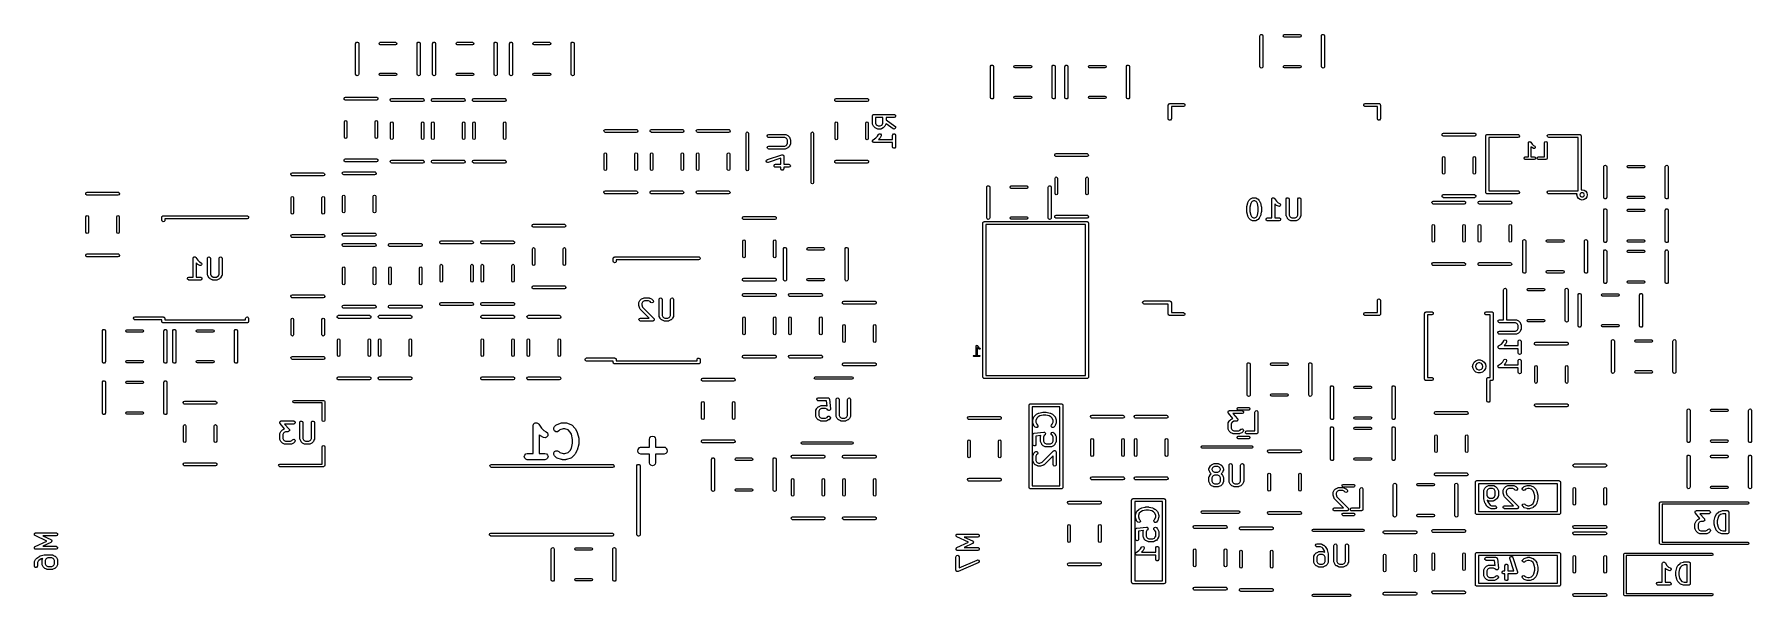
# Model space of a CAD drawing. Extents: x 0.06 to 3.41, y 0.44 to 1.54.
import ezdxf

# ---------------------------------------------------------------- set-up
doc = ezdxf.new("R2010")
doc.units = 0
doc.header["$MEASUREMENT"] = 0
doc.layers.add('BLACK', color=7, linetype='CONTINUOUS')

msp = doc.modelspace()

# ---------------------------------------------------------------- linework, layer by layer
at = {"layer": 'BLACK', "linetype": 'CONTINUOUS'}
for p, q in [((0.691083, 1.51772), (0.691261, 1.51873)), ((0.691083, 1.45772), (0.691083, 1.51772)), ((0.691261, 1.51873), (0.692559, 1.52027)), ((0.692559, 1.52027), (0.694548, 1.52062)), ((0.694548, 1.52062), (0.696297, 1.51961)), ((0.696297, 1.51961), (0.696988, 1.51772)), ((0.696988, 1.51772), (0.696988, 1.45772)), ((0.736673, 1.51772), (0.737365, 1.51939)), ((0.737365, 1.51605), (0.736673, 1.51772)), ((0.737365, 1.51939), (0.739035, 1.52008)), ((0.739035, 1.51535), (0.737365, 1.51605)), ((0.739035, 1.52008), (0.769035, 1.52008)), ((0.769035, 1.51535), (0.739035, 1.51535)), ((0.769035, 1.52008), (0.770706, 1.51939)), ((0.770706, 1.51605), (0.769035, 1.51535)), ((0.770706, 1.51939), (0.771398, 1.51772)), ((0.771398, 1.51772), (0.770706, 1.51605)), ((0.811083, 1.51772), (0.811261, 1.51873)), ((0.811083, 1.45772), (0.811083, 1.51772)), ((0.811261, 1.51873), (0.812559, 1.52027)), ((0.812559, 1.52027), (0.814548, 1.52062)), ((0.814548, 1.52062), (0.816297, 1.51961)), ((0.816297, 1.51961), (0.816988, 1.51772)), ((0.816988, 1.51772), (0.816988, 1.45772)), ((0.841083, 1.51772), (0.841261, 1.51873)), ((0.841083, 1.45772), (0.841083, 1.51772)), ((0.841261, 1.51873), (0.842559, 1.52027)), ((0.842559, 1.52027), (0.844548, 1.52062)), ((0.844548, 1.52062), (0.846297, 1.51961)), ((0.846297, 1.51961), (0.846988, 1.51772)), ((0.846988, 1.51772), (0.846988, 1.45772)), ((0.886673, 1.51772), (0.887365, 1.51939)), ((0.887365, 1.51605), (0.886673, 1.51772)), ((0.887365, 1.51939), (0.889035, 1.52008)), ((0.889035, 1.51535), (0.887365, 1.51605)), ((0.889035, 1.52008), (0.919035, 1.52008)), ((0.919035, 1.51535), (0.889035, 1.51535)), ((0.919035, 1.52008), (0.920706, 1.51939)), ((0.920706, 1.51605), (0.919035, 1.51535)), ((0.920706, 1.51939), (0.921398, 1.51772)), ((0.921398, 1.51772), (0.920706, 1.51605)), ((0.961083, 1.51772), (0.961261, 1.51873)), ((0.961083, 1.45772), (0.961083, 1.51772)), ((0.961261, 1.51873), (0.962559, 1.52027)), ((0.962559, 1.52027), (0.964548, 1.52062)), ((0.964548, 1.52062), (0.966297, 1.51961)), ((0.966297, 1.51961), (0.966988, 1.51772)), ((0.966988, 1.51772), (0.966988, 1.45772)), ((0.991083, 1.51772), (0.991261, 1.51873)), ((0.991083, 1.45772), (0.991083, 1.51772)), ((0.991261, 1.51873), (0.992559, 1.52027)), ((0.992559, 1.52027), (0.994548, 1.52062)), ((0.994548, 1.52062), (0.996297, 1.51961)), ((0.996297, 1.51961), (0.996988, 1.51772)), ((0.996988, 1.51772), (0.996988, 1.45772)), ((1.03667, 1.51772), (1.03737, 1.51939)), ((1.03737, 1.51605), (1.03667, 1.51772)), ((1.03737, 1.51939), (1.03904, 1.52008)), ((1.03904, 1.51535), (1.03737, 1.51605)), ((1.03904, 1.52008), (1.06904, 1.52008)), ((1.06904, 1.51535), (1.03904, 1.51535)), ((1.06904, 1.52008), (1.07071, 1.51939)), ((1.07071, 1.51605), (1.06904, 1.51535)), ((1.07071, 1.51939), (1.0714, 1.51772)), ((1.0714, 1.51772), (1.07071, 1.51605)), ((1.11108, 1.51772), (1.11126, 1.51873)), ((1.11108, 1.45772), (1.11108, 1.51772)), ((1.11126, 1.51873), (1.11256, 1.52027)), ((1.11256, 1.52027), (1.11455, 1.52062)), ((1.11455, 1.52062), (1.1163, 1.51961)), ((1.1163, 1.51961), (1.11699, 1.51772)), ((1.11699, 1.51772), (1.11699, 1.45772)), ((2.45358, 1.53272), (2.45376, 1.53373)), ((2.45358, 1.47272), (2.45358, 1.53272)), ((2.45376, 1.53373), (2.45506, 1.53527)), ((2.45506, 1.53527), (2.45705, 1.53562)), ((2.45705, 1.53562), (2.4588, 1.53461)), ((2.4588, 1.53461), (2.45949, 1.53272)), ((2.45949, 1.53272), (2.45949, 1.47272)), ((2.49917, 1.53272), (2.49987, 1.53439)), ((2.49987, 1.53105), (2.49917, 1.53272)), ((2.49987, 1.53439), (2.50154, 1.53508)), ((2.50154, 1.53035), (2.49987, 1.53105)), ((2.50154, 1.53508), (2.53154, 1.53508)), ((2.53154, 1.53035), (2.50154, 1.53035)), ((2.53154, 1.53508), (2.53321, 1.53439)), ((2.53321, 1.53105), (2.53154, 1.53035)), ((2.53321, 1.53439), (2.5339, 1.53272)), ((2.5339, 1.53272), (2.53321, 1.53105)), ((2.57358, 1.53272), (2.57376, 1.53373)), ((2.57358, 1.47272), (2.57358, 1.53272)), ((2.57376, 1.53373), (2.57506, 1.53527)), ((2.57506, 1.53527), (2.57705, 1.53562)), ((2.57705, 1.53562), (2.5788, 1.53461)), ((2.5788, 1.53461), (2.57949, 1.53272)), ((2.57949, 1.53272), (2.57949, 1.47272)), ((1.92858, 1.47272), (1.92876, 1.47373)), ((1.92876, 1.47373), (1.93006, 1.47527)), ((1.93006, 1.47527), (1.93205, 1.47562)), ((1.93205, 1.47562), (1.9338, 1.47461)), ((1.9338, 1.47461), (1.93449, 1.47272)), ((1.97417, 1.47272), (1.97487, 1.47439)), ((1.97487, 1.47439), (1.97654, 1.47508)), ((1.97654, 1.47508), (2.00654, 1.47508)), ((2.00654, 1.47508), (2.00821, 1.47439)), ((2.00821, 1.47439), (2.0089, 1.47272)), ((2.04858, 1.47272), (2.04876, 1.47373)), ((2.04876, 1.47373), (2.05006, 1.47527)), ((2.05006, 1.47527), (2.05205, 1.47562)), ((2.05205, 1.47562), (2.0538, 1.47461)), ((2.0538, 1.47461), (2.05449, 1.47272)), ((2.07358, 1.47272), (2.07376, 1.47373)), ((2.07376, 1.47373), (2.07506, 1.47527)), ((2.07506, 1.47527), (2.07705, 1.47562)), ((2.07705, 1.47562), (2.0788, 1.47461)), ((2.0788, 1.47461), (2.07949, 1.47272)), ((2.11917, 1.47272), (2.11987, 1.47439)), ((2.11987, 1.47439), (2.12154, 1.47508)), ((2.12154, 1.47508), (2.15154, 1.47508)), ((2.15154, 1.47508), (2.15321, 1.47439)), ((2.15321, 1.47439), (2.1539, 1.47272)), ((2.19358, 1.47272), (2.19376, 1.47373)), ((2.19376, 1.47373), (2.19506, 1.47527)), ((2.19506, 1.47527), (2.19705, 1.47562)), ((2.19705, 1.47562), (2.1988, 1.47461)), ((2.1988, 1.47461), (2.19949, 1.47272)), ((2.49917, 1.47272), (2.49987, 1.47439)), ((2.49987, 1.47439), (2.50154, 1.47508)), ((2.50154, 1.47508), (2.53154, 1.47508)), ((2.53154, 1.47508), (2.53321, 1.47439)), ((2.53321, 1.47439), (2.5339, 1.47272)), ((0.691774, 1.45582), (0.691083, 1.45772)), ((0.693523, 1.45481), (0.691774, 1.45582)), ((0.695512, 1.45516), (0.693523, 1.45481)), ((0.69681, 1.45671), (0.695512, 1.45516)), ((0.696988, 1.45772), (0.69681, 1.45671)), ((0.736673, 1.45772), (0.737365, 1.45939)), ((0.737365, 1.45605), (0.736673, 1.45772)), ((0.737365, 1.45939), (0.739035, 1.46008)), ((0.739035, 1.45535), (0.737365, 1.45605)), ((0.739035, 1.46008), (0.769035, 1.46008)), ((0.769035, 1.45535), (0.739035, 1.45535)), ((0.769035, 1.46008), (0.770706, 1.45939)), ((0.770706, 1.45605), (0.769035, 1.45535)), ((0.770706, 1.45939), (0.771398, 1.45772)), ((0.771398, 1.45772), (0.770706, 1.45605)), ((0.811774, 1.45582), (0.811083, 1.45772)), ((0.813523, 1.45481), (0.811774, 1.45582)), ((0.815512, 1.45516), (0.813523, 1.45481)), ((0.81681, 1.45671), (0.815512, 1.45516)), ((0.816988, 1.45772), (0.81681, 1.45671)), ((0.841774, 1.45582), (0.841083, 1.45772)), ((0.843523, 1.45481), (0.841774, 1.45582)), ((0.845512, 1.45516), (0.843523, 1.45481)), ((0.84681, 1.45671), (0.845512, 1.45516)), ((0.846988, 1.45772), (0.84681, 1.45671)), ((0.886673, 1.45772), (0.887365, 1.45939)), ((0.887365, 1.45605), (0.886673, 1.45772)), ((0.887365, 1.45939), (0.889035, 1.46008)), ((0.889035, 1.45535), (0.887365, 1.45605)), ((0.889035, 1.46008), (0.919035, 1.46008)), ((0.919035, 1.45535), (0.889035, 1.45535)), ((0.919035, 1.46008), (0.920706, 1.45939)), ((0.920706, 1.45605), (0.919035, 1.45535)), ((0.920706, 1.45939), (0.921398, 1.45772)), ((0.921398, 1.45772), (0.920706, 1.45605)), ((0.961774, 1.45582), (0.961083, 1.45772)), ((0.963523, 1.45481), (0.961774, 1.45582)), ((0.965512, 1.45516), (0.963523, 1.45481)), ((0.96681, 1.45671), (0.965512, 1.45516)), ((0.966988, 1.45772), (0.96681, 1.45671)), ((0.991774, 1.45582), (0.991083, 1.45772)), ((0.993523, 1.45481), (0.991774, 1.45582)), ((0.995512, 1.45516), (0.993523, 1.45481)), ((0.99681, 1.45671), (0.995512, 1.45516)), ((0.996988, 1.45772), (0.99681, 1.45671)), ((1.03667, 1.45772), (1.03737, 1.45939)), ((1.03737, 1.45605), (1.03667, 1.45772)), ((1.03737, 1.45939), (1.03904, 1.46008)), ((1.03904, 1.45535), (1.03737, 1.45605)), ((1.03904, 1.46008), (1.06904, 1.46008)), ((1.06904, 1.45535), (1.03904, 1.45535)), ((1.06904, 1.46008), (1.07071, 1.45939)), ((1.07071, 1.45605), (1.06904, 1.45535)), ((1.07071, 1.45939), (1.0714, 1.45772)), ((1.0714, 1.45772), (1.07071, 1.45605)), ((1.11177, 1.45582), (1.11108, 1.45772)), ((1.11352, 1.45481), (1.11177, 1.45582)), ((1.11551, 1.45516), (1.11352, 1.45481)), ((1.11681, 1.45671), (1.11551, 1.45516)), ((1.11699, 1.45772), (1.11681, 1.45671)), ((1.92858, 1.41272), (1.92858, 1.47272)), ((1.93449, 1.47272), (1.93449, 1.41272)), ((1.97487, 1.47105), (1.97417, 1.47272)), ((1.97654, 1.47035), (1.97487, 1.47105)), ((2.00654, 1.47035), (1.97654, 1.47035)), ((2.00821, 1.47105), (2.00654, 1.47035)), ((2.0089, 1.47272), (2.00821, 1.47105)), ((2.04858, 1.41272), (2.04858, 1.47272)), ((2.05449, 1.47272), (2.05449, 1.41272)), ((2.07358, 1.41272), (2.07358, 1.47272)), ((2.07949, 1.47272), (2.07949, 1.41272)), ((2.11987, 1.47105), (2.11917, 1.47272)), ((2.12154, 1.47035), (2.11987, 1.47105)), ((2.15154, 1.47035), (2.12154, 1.47035)), ((2.15321, 1.47105), (2.15154, 1.47035)), ((2.1539, 1.47272), (2.15321, 1.47105)), ((2.19358, 1.41272), (2.19358, 1.47272)), ((2.19949, 1.47272), (2.19949, 1.41272)), ((2.45427, 1.47082), (2.45358, 1.47272)), ((2.45602, 1.46981), (2.45427, 1.47082)), ((2.45801, 1.47016), (2.45602, 1.46981)), ((2.45931, 1.47171), (2.45801, 1.47016)), ((2.45949, 1.47272), (2.45931, 1.47171)), ((2.49987, 1.47105), (2.49917, 1.47272)), ((2.50154, 1.47035), (2.49987, 1.47105)), ((2.53154, 1.47035), (2.50154, 1.47035)), ((2.53321, 1.47105), (2.53154, 1.47035)), ((2.5339, 1.47272), (2.53321, 1.47105)), ((2.57427, 1.47082), (2.57358, 1.47272)), ((2.57602, 1.46981), (2.57427, 1.47082)), ((2.57801, 1.47016), (2.57602, 1.46981)), ((2.57931, 1.47171), (2.57801, 1.47016)), ((2.57949, 1.47272), (2.57931, 1.47171)), ((0.668628, 1.41073), (0.669637, 1.41248)), ((0.668978, 1.40874), (0.668628, 1.41073)), ((0.670526, 1.40744), (0.668978, 1.40874)), ((0.669637, 1.41248), (0.671535, 1.41317)), ((0.671535, 1.40726), (0.670526, 1.40744)), ((0.671535, 1.41317), (0.731535, 1.41317)), ((0.731535, 1.40726), (0.671535, 1.40726)), ((0.731535, 1.41317), (0.732545, 1.41299)), ((0.733433, 1.40795), (0.731535, 1.40726)), ((0.732545, 1.41299), (0.734093, 1.41169)), ((0.734443, 1.4097), (0.733433, 1.40795)), ((0.734093, 1.41169), (0.734443, 1.4097)), ((0.758628, 1.40823), (0.759637, 1.40998)), ((0.758978, 1.40624), (0.758628, 1.40823)), ((0.760526, 1.40494), (0.758978, 1.40624)), ((0.759637, 1.40998), (0.761535, 1.41067)), ((0.761535, 1.41067), (0.821535, 1.41067)), ((0.821535, 1.41067), (0.822545, 1.41049)), ((0.822545, 1.41049), (0.824093, 1.40919)), ((0.824443, 1.4072), (0.823433, 1.40545)), ((0.824093, 1.40919), (0.824443, 1.4072)), ((0.838628, 1.40823), (0.839637, 1.40998)), ((0.838978, 1.40624), (0.838628, 1.40823)), ((0.840526, 1.40494), (0.838978, 1.40624)), ((0.839637, 1.40998), (0.841535, 1.41067)), ((0.841535, 1.41067), (0.901535, 1.41067)), ((0.901535, 1.41067), (0.902545, 1.41049)), ((0.902545, 1.41049), (0.904093, 1.40919)), ((0.904443, 1.4072), (0.903433, 1.40545)), ((0.904093, 1.40919), (0.904443, 1.4072)), ((0.918628, 1.40823), (0.919637, 1.40998)), ((0.918978, 1.40624), (0.918628, 1.40823)), ((0.920526, 1.40494), (0.918978, 1.40624)), ((0.919637, 1.40998), (0.921535, 1.41067)), ((0.921535, 1.41067), (0.981535, 1.41067)), ((0.981535, 1.41067), (0.982545, 1.41049)), ((0.982545, 1.41049), (0.984093, 1.40919)), ((0.984443, 1.4072), (0.983433, 1.40545)), ((0.984093, 1.40919), (0.984443, 1.4072)), ((1.62493, 1.40799), (1.62594, 1.40974)), ((1.62528, 1.406), (1.62493, 1.40799)), ((1.62682, 1.40471), (1.62528, 1.406)), ((1.62594, 1.40974), (1.62783, 1.41043)), ((1.62783, 1.41043), (1.68783, 1.41043)), ((1.68783, 1.41043), (1.68884, 1.41026)), ((1.68884, 1.41026), (1.69039, 1.40896)), ((1.69074, 1.40697), (1.68973, 1.40522)), ((1.69039, 1.40896), (1.69074, 1.40697)), ((1.92927, 1.41082), (1.92858, 1.41272)), ((1.93102, 1.40981), (1.92927, 1.41082)), ((1.93301, 1.41016), (1.93102, 1.40981)), ((1.93431, 1.41171), (1.93301, 1.41016)), ((1.93449, 1.41272), (1.93431, 1.41171)), ((1.97417, 1.41272), (1.97487, 1.41439)), ((1.97487, 1.41105), (1.97417, 1.41272)), ((1.97487, 1.41439), (1.97654, 1.41508)), ((1.97654, 1.41035), (1.97487, 1.41105)), ((1.97654, 1.41508), (2.00654, 1.41508)), ((2.00654, 1.41035), (1.97654, 1.41035)), ((2.00654, 1.41508), (2.00821, 1.41439)), ((2.00821, 1.41105), (2.00654, 1.41035)), ((2.00821, 1.41439), (2.0089, 1.41272)), ((2.0089, 1.41272), (2.00821, 1.41105)), ((2.04927, 1.41082), (2.04858, 1.41272)), ((2.05102, 1.40981), (2.04927, 1.41082)), ((2.05301, 1.41016), (2.05102, 1.40981)), ((2.05431, 1.41171), (2.05301, 1.41016)), ((2.05449, 1.41272), (2.05431, 1.41171)), ((2.07427, 1.41082), (2.07358, 1.41272)), ((2.07602, 1.40981), (2.07427, 1.41082)), ((2.07801, 1.41016), (2.07602, 1.40981)), ((2.07931, 1.41171), (2.07801, 1.41016)), ((2.07949, 1.41272), (2.07931, 1.41171)), ((2.11917, 1.41272), (2.11987, 1.41439)), ((2.11987, 1.41105), (2.11917, 1.41272)), ((2.11987, 1.41439), (2.12154, 1.41508)), ((2.12154, 1.41035), (2.11987, 1.41105)), ((2.12154, 1.41508), (2.15154, 1.41508)), ((2.15154, 1.41035), (2.12154, 1.41035)), ((2.15154, 1.41508), (2.15321, 1.41439)), ((2.15321, 1.41105), (2.15154, 1.41035)), ((2.15321, 1.41439), (2.1539, 1.41272)), ((2.1539, 1.41272), (2.15321, 1.41105)), ((2.19427, 1.41082), (2.19358, 1.41272)), ((2.19602, 1.40981), (2.19427, 1.41082)), ((2.19801, 1.41016), (2.19602, 1.40981)), ((2.19931, 1.41171), (2.19801, 1.41016)), ((2.19949, 1.41272), (2.19931, 1.41171)), ((0.761535, 1.40476), (0.760526, 1.40494)), ((0.821535, 1.40476), (0.761535, 1.40476)), ((0.823433, 1.40545), (0.821535, 1.40476)), ((0.841535, 1.40476), (0.840526, 1.40494)), ((0.901535, 1.40476), (0.841535, 1.40476)), ((0.903433, 1.40545), (0.901535, 1.40476)), ((0.921535, 1.40476), (0.920526, 1.40494)), ((0.981535, 1.40476), (0.921535, 1.40476)), ((0.983433, 1.40545), (0.981535, 1.40476)), ((1.62783, 1.40453), (1.62682, 1.40471)), ((1.68783, 1.40453), (1.62783, 1.40453)), ((1.68973, 1.40522), (1.68783, 1.40453)), ((1.69828, 1.37654), (1.69835, 1.37692)), ((1.69828, 1.36154), (1.69828, 1.37654)), ((1.69833, 1.37705), (1.69839, 1.37717)), ((1.69835, 1.37692), (1.69833, 1.37705)), ((1.69839, 1.37717), (1.69846, 1.37755)), ((1.69846, 1.37755), (1.69895, 1.37814)), ((1.69895, 1.37814), (1.69934, 1.3788)), ((1.69934, 1.3788), (1.69959, 1.37889)), ((1.69959, 1.37889), (1.69976, 1.3791)), ((1.69976, 1.3791), (1.70051, 1.37923)), ((1.70051, 1.37923), (1.70124, 1.37949)), ((1.70124, 1.37949), (1.74061, 1.37949)), ((1.70419, 1.37359), (1.70419, 1.36224)), ((1.71891, 1.37359), (1.70419, 1.37359)), ((1.71891, 1.36224), (1.71891, 1.37359)), ((1.74061, 1.37359), (1.72481, 1.37359)), ((1.72481, 1.37359), (1.72481, 1.3687)), ((1.74061, 1.37949), (1.74162, 1.37931)), ((1.7425, 1.37428), (1.74061, 1.37359)), ((1.74162, 1.37931), (1.74316, 1.37802)), ((1.74351, 1.37603), (1.7425, 1.37428)), ((1.74316, 1.37802), (1.74351, 1.37603)), ((2.275, 1.39776), (2.27507, 1.39814)), ((2.275, 1.37118), (2.275, 1.39776)), ((2.27504, 1.39827), (2.27511, 1.39838)), ((2.27507, 1.39814), (2.27504, 1.39827)), ((2.27511, 1.39838), (2.27518, 1.39877)), ((2.27518, 1.39877), (2.27567, 1.39935)), ((2.27567, 1.39935), (2.27605, 1.40002)), ((2.27605, 1.40002), (2.27631, 1.40011)), ((2.27631, 1.40011), (2.27648, 1.40031)), ((2.27648, 1.40031), (2.27723, 1.40045)), ((2.27723, 1.40045), (2.27795, 1.40071)), ((2.27795, 1.40071), (2.30453, 1.40071)), ((2.30453, 1.3948), (2.28091, 1.3948)), ((2.28091, 1.3948), (2.28091, 1.37118)), ((2.30453, 1.40071), (2.30554, 1.40053)), ((2.30643, 1.39549), (2.30453, 1.3948)), ((2.30554, 1.40053), (2.30708, 1.39923)), ((2.30744, 1.39724), (2.30643, 1.39549)), ((2.30708, 1.39923), (2.30744, 1.39724)), ((2.65595, 1.39827), (2.65696, 1.40002)), ((2.6563, 1.39628), (2.65595, 1.39827)), ((2.65785, 1.39498), (2.6563, 1.39628)), ((2.65696, 1.40002), (2.65886, 1.40071)), ((2.65886, 1.3948), (2.65785, 1.39498)), ((2.65886, 1.40071), (2.68543, 1.40071)), ((2.68248, 1.3948), (2.65886, 1.3948)), ((2.68248, 1.37118), (2.68248, 1.3948)), ((2.68543, 1.40071), (2.68582, 1.40064)), ((2.68582, 1.40064), (2.68595, 1.40066)), ((2.68595, 1.40066), (2.68606, 1.4006)), ((2.68606, 1.4006), (2.68644, 1.40053)), ((2.68644, 1.40053), (2.68703, 1.40004)), ((2.68703, 1.40004), (2.68769, 1.39965)), ((2.68769, 1.39965), (2.68779, 1.3994)), ((2.68779, 1.3994), (2.68799, 1.39923)), ((2.68799, 1.39923), (2.68812, 1.39848)), ((2.68812, 1.39848), (2.68839, 1.39776)), ((2.68839, 1.39776), (2.68839, 1.37118)), ((0.669173, 1.36522), (0.669865, 1.36689)), ((0.669173, 1.33522), (0.669173, 1.36522)), ((0.669865, 1.36689), (0.671535, 1.36758)), ((0.671535, 1.36758), (0.673206, 1.36689)), ((0.673206, 1.36689), (0.673898, 1.36522)), ((0.673898, 1.36522), (0.673898, 1.33522)), ((0.729173, 1.36522), (0.729865, 1.36689)), ((0.729173, 1.33522), (0.729173, 1.36522)), ((0.729865, 1.36689), (0.731535, 1.36758)), ((0.731535, 1.36758), (0.733206, 1.36689)), ((0.733206, 1.36689), (0.733898, 1.36522)), ((0.733898, 1.36522), (0.733898, 1.33522)), ((0.759173, 1.36272), (0.759865, 1.36439)), ((0.759173, 1.33272), (0.759173, 1.36272)), ((0.759865, 1.36439), (0.761535, 1.36508)), ((0.761535, 1.36508), (0.763206, 1.36439)), ((0.763206, 1.36439), (0.763898, 1.36272)), ((0.763898, 1.36272), (0.763898, 1.33272)), ((0.819173, 1.36272), (0.819865, 1.36439)), ((0.819173, 1.33272), (0.819173, 1.36272)), ((0.819865, 1.36439), (0.821535, 1.36508)), ((0.821535, 1.36508), (0.823206, 1.36439)), ((0.823206, 1.36439), (0.823898, 1.36272)), ((0.823898, 1.36272), (0.823898, 1.33272)), ((0.839173, 1.36272), (0.839865, 1.36439)), ((0.839173, 1.33272), (0.839173, 1.36272)), ((0.839865, 1.36439), (0.841535, 1.36508)), ((0.841535, 1.36508), (0.843206, 1.36439)), ((0.843206, 1.36439), (0.843898, 1.36272)), ((0.843898, 1.36272), (0.843898, 1.33272)), ((0.899173, 1.36272), (0.899865, 1.36439)), ((0.899173, 1.33272), (0.899173, 1.36272)), ((0.899865, 1.36439), (0.901535, 1.36508)), ((0.901535, 1.36508), (0.903206, 1.36439)), ((0.903206, 1.36439), (0.903898, 1.36272)), ((0.903898, 1.36272), (0.903898, 1.33272)), ((0.919173, 1.36272), (0.919865, 1.36439)), ((0.919173, 1.33272), (0.919173, 1.36272)), ((0.919865, 1.36439), (0.921535, 1.36508)), ((0.921535, 1.36508), (0.923206, 1.36439)), ((0.923206, 1.36439), (0.923898, 1.36272)), ((0.923898, 1.36272), (0.923898, 1.33272)), ((0.979173, 1.36272), (0.979865, 1.36439)), ((0.979173, 1.33272), (0.979173, 1.36272)), ((0.979865, 1.36439), (0.981535, 1.36508)), ((0.981535, 1.36508), (0.983206, 1.36439)), ((0.983206, 1.36439), (0.983898, 1.36272)), ((0.983898, 1.36272), (0.983898, 1.33272)), ((1.17493, 1.34799), (1.17594, 1.34974)), ((1.17528, 1.346), (1.17493, 1.34799)), ((1.17682, 1.34471), (1.17528, 1.346)), ((1.17594, 1.34974), (1.17783, 1.35043)), ((1.17783, 1.34453), (1.17682, 1.34471)), ((1.17783, 1.35043), (1.23783, 1.35043)), ((1.23783, 1.34453), (1.17783, 1.34453)), ((1.23783, 1.35043), (1.23884, 1.35025)), ((1.23973, 1.34522), (1.23783, 1.34453)), ((1.23884, 1.35025), (1.24039, 1.34896)), ((1.24074, 1.34697), (1.23973, 1.34522)), ((1.24039, 1.34896), (1.24074, 1.34697)), ((1.26493, 1.34799), (1.26594, 1.34974)), ((1.26528, 1.346), (1.26493, 1.34799)), ((1.26682, 1.34471), (1.26528, 1.346)), ((1.26594, 1.34974), (1.26783, 1.35043)), ((1.26783, 1.34453), (1.26682, 1.34471)), ((1.26783, 1.35043), (1.32783, 1.35043)), ((1.32783, 1.34453), (1.26783, 1.34453)), ((1.32783, 1.35043), (1.32884, 1.35025)), ((1.32973, 1.34522), (1.32783, 1.34453)), ((1.32884, 1.35025), (1.33039, 1.34896)), ((1.33074, 1.34697), (1.32973, 1.34522)), ((1.33039, 1.34896), (1.33074, 1.34697)), ((1.35493, 1.34799), (1.35594, 1.34974)), ((1.35528, 1.346), (1.35493, 1.34799)), ((1.35682, 1.34471), (1.35528, 1.346)), ((1.35594, 1.34974), (1.35783, 1.35043)), ((1.35783, 1.34453), (1.35682, 1.34471)), ((1.35783, 1.35043), (1.41783, 1.35043)), ((1.41783, 1.34453), (1.35783, 1.34453)), ((1.41783, 1.35043), (1.41884, 1.35025)), ((1.41973, 1.34522), (1.41783, 1.34453)), ((1.41884, 1.35025), (1.42039, 1.34896)), ((1.42074, 1.34697), (1.41973, 1.34522)), ((1.42039, 1.34896), (1.42074, 1.34697)), ((1.45209, 1.34291), (1.45278, 1.34458)), ((1.45209, 1.27205), (1.45209, 1.34291)), ((1.45278, 1.34458), (1.45445, 1.34528)), ((1.45445, 1.34528), (1.45612, 1.34458)), ((1.45612, 1.34458), (1.45681, 1.34291)), ((1.45681, 1.34291), (1.45681, 1.27205)), ((1.49337, 1.33799), (1.49438, 1.33974)), ((1.49438, 1.33974), (1.49627, 1.34043)), ((1.49627, 1.34043), (1.52815, 1.34043)), ((1.52815, 1.34043), (1.52916, 1.34025)), ((1.52916, 1.34025), (1.52929, 1.34014)), ((1.52929, 1.34014), (1.52947, 1.34012)), ((1.52947, 1.34012), (1.53322, 1.33824)), ((1.57886, 1.34291), (1.57955, 1.34458)), ((1.57886, 1.24646), (1.57886, 1.34291)), ((1.57955, 1.34458), (1.58122, 1.34528)), ((1.58122, 1.34528), (1.58289, 1.34458)), ((1.58289, 1.34458), (1.58358, 1.34291)), ((1.58358, 1.34291), (1.58358, 1.24646)), ((1.62547, 1.36248), (1.62616, 1.36415)), ((1.62547, 1.33248), (1.62547, 1.36248)), ((1.62616, 1.36415), (1.62783, 1.36484)), ((1.62783, 1.36484), (1.6295, 1.36415)), ((1.6295, 1.36415), (1.6302, 1.36248)), ((1.6302, 1.36248), (1.6302, 1.33248)), ((1.68547, 1.36248), (1.68616, 1.36415)), ((1.68547, 1.33248), (1.68547, 1.36248)), ((1.68616, 1.36415), (1.68783, 1.36484)), ((1.68783, 1.36484), (1.6895, 1.36415)), ((1.6895, 1.36415), (1.6902, 1.36248)), ((1.6902, 1.36248), (1.6902, 1.33248)), ((1.69834, 1.36138), (1.69828, 1.36154)), ((1.6983, 1.3612), (1.69834, 1.36138)), ((1.69859, 1.36022), (1.6983, 1.3612)), ((1.70047, 1.35647), (1.69859, 1.36022)), ((1.70052, 1.35643), (1.70047, 1.35647)), ((1.70102, 1.3557), (1.70052, 1.35643)), ((1.7029, 1.35383), (1.70102, 1.3557)), ((1.70296, 1.3538), (1.7029, 1.35383)), ((1.70366, 1.35328), (1.70296, 1.3538)), ((1.70741, 1.3514), (1.70366, 1.35328)), ((1.70419, 1.36224), (1.70554, 1.35954)), ((1.70554, 1.35954), (1.70673, 1.35834)), ((1.70673, 1.35834), (1.70943, 1.35699)), ((1.70759, 1.35138), (1.70741, 1.3514)), ((1.70772, 1.35127), (1.70759, 1.35138)), ((1.70873, 1.35109), (1.70772, 1.35127)), ((1.70818, 1.33704), (1.70984, 1.34036)), ((1.71436, 1.35109), (1.70873, 1.35109)), ((1.70943, 1.35699), (1.71366, 1.35699)), ((1.70984, 1.34036), (1.71045, 1.34119)), ((1.71045, 1.34119), (1.71231, 1.34199)), ((1.71231, 1.34199), (1.71424, 1.34142)), ((1.71366, 1.35699), (1.71636, 1.35834)), ((1.71424, 1.34142), (1.71536, 1.33973)), ((1.71452, 1.35115), (1.71436, 1.35109)), ((1.7147, 1.35111), (1.71452, 1.35115)), ((1.71568, 1.3514), (1.7147, 1.35111)), ((1.71536, 1.33973), (1.71513, 1.33772)), ((1.71943, 1.35328), (1.71568, 1.3514)), ((1.71636, 1.35834), (1.71756, 1.35954)), ((1.71756, 1.35954), (1.71891, 1.36224)), ((1.71947, 1.35332), (1.71943, 1.35328)), ((1.7202, 1.35383), (1.71947, 1.35332)), ((1.72207, 1.3557), (1.7202, 1.35383)), ((1.7221, 1.35576), (1.72207, 1.3557)), ((1.72262, 1.35647), (1.7221, 1.35576)), ((1.7245, 1.36022), (1.72262, 1.35647)), ((1.72452, 1.3604), (1.7245, 1.36022)), ((1.72463, 1.36053), (1.72452, 1.3604)), ((1.7248, 1.3615), (1.72463, 1.36053)), ((1.73891, 1.35162), (1.7248, 1.3615)), ((1.72481, 1.3687), (1.7423, 1.35646)), ((1.73765, 1.33904), (1.73783, 1.34005)), ((1.73765, 1.33075), (1.73765, 1.33904)), ((1.73783, 1.34005), (1.73913, 1.3416)), ((1.74086, 1.3511), (1.73891, 1.35162)), ((1.73913, 1.3416), (1.74112, 1.34195)), ((1.74269, 1.35195), (1.74086, 1.3511)), ((1.74112, 1.34195), (1.74287, 1.34094)), ((1.7423, 1.35646), (1.74302, 1.35574)), ((1.74355, 1.35379), (1.74269, 1.35195)), ((1.74287, 1.34094), (1.74356, 1.33904)), ((1.74302, 1.35574), (1.74355, 1.35379)), ((1.74356, 1.33904), (1.74356, 1.31655)), ((2.27569, 1.36928), (2.275, 1.37118)), ((2.27744, 1.36827), (2.27569, 1.36928)), ((2.27943, 1.36862), (2.27744, 1.36827)), ((2.28073, 1.37017), (2.27943, 1.36862)), ((2.28091, 1.37118), (2.28073, 1.37017)), ((2.68317, 1.36928), (2.68248, 1.37118)), ((2.68492, 1.36827), (2.68317, 1.36928)), ((2.68691, 1.36862), (2.68492, 1.36827)), ((2.68821, 1.37017), (2.68691, 1.36862)), ((2.68839, 1.37118), (2.68821, 1.37017)), ((2.80863, 1.34073), (2.80964, 1.34248)), ((2.80898, 1.33874), (2.80863, 1.34073)), ((2.80964, 1.34248), (2.81154, 1.34317)), ((2.81154, 1.34317), (2.87154, 1.34317)), ((2.87154, 1.34317), (2.87255, 1.34299)), ((2.87255, 1.34299), (2.87409, 1.34169)), ((2.87444, 1.3397), (2.87343, 1.33795)), ((2.87409, 1.34169), (2.87444, 1.3397)), ((2.89376, 1.33873), (2.89425, 1.33931)), ((2.89425, 1.33931), (2.89464, 1.33998)), ((2.89464, 1.33998), (2.89489, 1.34007)), ((2.89489, 1.34007), (2.89506, 1.34027)), ((2.89506, 1.34027), (2.89581, 1.34041)), ((2.89581, 1.34041), (2.89654, 1.34067)), ((2.89654, 1.34067), (2.95654, 1.34067)), ((2.95654, 1.34067), (2.95755, 1.34049)), ((2.95755, 1.34049), (2.95909, 1.33919)), ((2.95909, 1.33919), (2.95944, 1.3372)), ((3.01363, 1.33823), (3.01464, 1.33998)), ((3.01464, 1.33998), (3.01654, 1.34067)), ((3.01654, 1.34067), (3.07654, 1.34067)), ((3.07654, 1.34067), (3.07692, 1.3406)), ((3.07692, 1.3406), (3.07705, 1.34062)), ((3.07705, 1.34062), (3.07716, 1.34056)), ((3.07716, 1.34056), (3.07755, 1.34049)), ((3.07755, 1.34049), (3.07813, 1.34)), ((3.07813, 1.34), (3.0788, 1.33961)), ((3.0788, 1.33961), (3.07889, 1.33936)), ((3.07889, 1.33936), (3.07909, 1.33919)), ((3.07909, 1.33919), (3.07923, 1.33844)), ((0.669865, 1.33355), (0.669173, 1.33522)), ((0.671535, 1.33285), (0.669865, 1.33355)), ((0.673206, 1.33355), (0.671535, 1.33285)), ((0.673898, 1.33522), (0.673206, 1.33355)), ((0.729865, 1.33355), (0.729173, 1.33522)), ((0.731535, 1.33285), (0.729865, 1.33355)), ((0.733206, 1.33355), (0.731535, 1.33285)), ((0.733898, 1.33522), (0.733206, 1.33355)), ((0.759865, 1.33105), (0.759173, 1.33272)), ((0.761535, 1.33035), (0.759865, 1.33105)), ((0.763206, 1.33105), (0.761535, 1.33035)), ((0.763898, 1.33272), (0.763206, 1.33105)), ((0.819865, 1.33105), (0.819173, 1.33272)), ((0.821535, 1.33035), (0.819865, 1.33105)), ((0.823206, 1.33105), (0.821535, 1.33035)), ((0.823898, 1.33272), (0.823206, 1.33105)), ((0.839865, 1.33105), (0.839173, 1.33272)), ((0.841535, 1.33035), (0.839865, 1.33105)), ((0.843206, 1.33105), (0.841535, 1.33035)), ((0.843898, 1.33272), (0.843206, 1.33105)), ((0.899865, 1.33105), (0.899173, 1.33272)), ((0.901535, 1.33035), (0.899865, 1.33105)), ((0.903206, 1.33105), (0.901535, 1.33035)), ((0.903898, 1.33272), (0.903206, 1.33105)), ((0.919865, 1.33105), (0.919173, 1.33272)), ((0.921535, 1.33035), (0.919865, 1.33105)), ((0.923206, 1.33105), (0.921535, 1.33035)), ((0.923898, 1.33272), (0.923206, 1.33105)), ((0.979865, 1.33105), (0.979173, 1.33272)), ((0.981535, 1.33035), (0.979865, 1.33105)), ((0.983206, 1.33105), (0.981535, 1.33035)), ((0.983898, 1.33272), (0.983206, 1.33105)), ((1.49372, 1.336), (1.49337, 1.33799)), ((1.49337, 1.31549), (1.49438, 1.31724)), ((1.49372, 1.3135), (1.49337, 1.31549)), ((1.49526, 1.3347), (1.49372, 1.336)), ((1.49526, 1.3122), (1.49372, 1.3135)), ((1.49438, 1.31724), (1.49627, 1.31793)), ((1.49627, 1.33452), (1.49526, 1.3347)), ((1.49627, 1.31203), (1.49526, 1.3122)), ((1.52745, 1.33452), (1.49627, 1.33452)), ((1.49627, 1.31793), (1.52745, 1.31793)), ((1.52815, 1.31203), (1.49627, 1.31203)), ((1.53015, 1.33318), (1.52745, 1.33452)), ((1.52745, 1.31793), (1.53015, 1.31928)), ((1.52831, 1.31209), (1.52815, 1.31203)), ((1.52848, 1.31205), (1.52831, 1.31209)), ((1.52947, 1.31234), (1.52848, 1.31205)), ((1.53322, 1.31421), (1.52947, 1.31234)), ((1.53134, 1.33198), (1.53015, 1.33318)), ((1.53015, 1.31928), (1.53134, 1.32048)), ((1.53269, 1.32928), (1.53134, 1.33198)), ((1.53134, 1.32048), (1.53269, 1.32318)), ((1.53269, 1.32318), (1.53269, 1.32928)), ((1.53322, 1.33824), (1.53392, 1.33772)), ((1.53326, 1.31426), (1.53322, 1.31421)), ((1.53398, 1.31477), (1.53326, 1.31426)), ((1.53392, 1.33772), (1.53398, 1.33769)), ((1.53398, 1.33769), (1.53586, 1.33581)), ((1.53586, 1.31664), (1.53398, 1.31477)), ((1.53586, 1.33581), (1.53636, 1.33509)), ((1.53589, 1.3167), (1.53586, 1.31664)), ((1.53641, 1.31741), (1.53589, 1.3167)), ((1.53636, 1.33509), (1.53641, 1.33505)), ((1.53641, 1.33505), (1.53829, 1.3313)), ((1.53829, 1.32116), (1.53641, 1.31741)), ((1.53829, 1.3313), (1.53858, 1.33032)), ((1.53831, 1.32133), (1.53829, 1.32116)), ((1.53842, 1.32147), (1.53831, 1.32133)), ((1.5386, 1.32248), (1.53842, 1.32147)), ((1.53858, 1.33032), (1.53854, 1.33014)), ((1.53854, 1.33014), (1.5386, 1.32998)), ((1.5386, 1.32998), (1.5386, 1.32248)), ((1.62616, 1.33081), (1.62547, 1.33248)), ((1.62783, 1.33012), (1.62616, 1.33081)), ((1.6295, 1.33081), (1.62783, 1.33012)), ((1.6302, 1.33248), (1.6295, 1.33081)), ((1.68616, 1.33081), (1.68547, 1.33248)), ((1.68783, 1.33012), (1.68616, 1.33081)), ((1.6895, 1.33081), (1.68783, 1.33012)), ((1.6902, 1.33248), (1.6895, 1.33081)), ((1.69833, 1.32831), (1.69841, 1.32846)), ((1.69848, 1.32746), (1.69833, 1.32831)), ((1.6984, 1.32862), (1.69891, 1.32932)), ((1.69841, 1.32846), (1.6984, 1.32862)), ((1.69853, 1.32661), (1.69848, 1.32746)), ((1.69865, 1.32649), (1.69853, 1.32661)), ((1.69868, 1.32632), (1.69865, 1.32649)), ((1.69933, 1.32577), (1.69868, 1.32632)), ((1.69891, 1.32932), (1.69934, 1.33006)), ((1.69993, 1.32515), (1.69933, 1.32577)), ((1.69934, 1.33006), (1.6995, 1.33012)), ((1.6995, 1.33012), (1.6996, 1.33025)), ((1.6996, 1.33025), (1.70498, 1.33384)), ((1.7001, 1.32513), (1.69993, 1.32515)), ((1.70023, 1.32502), (1.7001, 1.32513)), ((1.70124, 1.32484), (1.70023, 1.32502)), ((1.73765, 1.32484), (1.70124, 1.32484)), ((1.70498, 1.33384), (1.70818, 1.33704)), ((1.7127, 1.33321), (1.71024, 1.33075)), ((1.71024, 1.33075), (1.73765, 1.33075)), ((1.71272, 1.33326), (1.7127, 1.33321)), ((1.71325, 1.33397), (1.71272, 1.33326)), ((1.71513, 1.33772), (1.71325, 1.33397)), ((1.73765, 1.31655), (1.73765, 1.32484)), ((1.73834, 1.31465), (1.73765, 1.31655)), ((1.74009, 1.31364), (1.73834, 1.31465)), ((1.74208, 1.31399), (1.74009, 1.31364)), ((1.74338, 1.31554), (1.74208, 1.31399)), ((1.74356, 1.31655), (1.74338, 1.31554)), ((2.81053, 1.33744), (2.80898, 1.33874)), ((2.81154, 1.33726), (2.81053, 1.33744)), ((2.87154, 1.33726), (2.81154, 1.33726)), ((2.87343, 1.33795), (2.87154, 1.33726)), ((2.89358, 1.33772), (2.89365, 1.3381)), ((2.89358, 1.22772), (2.89358, 1.33772)), ((2.89363, 1.33823), (2.89369, 1.33834)), ((2.89365, 1.3381), (2.89363, 1.33823)), ((2.89369, 1.33834), (2.89376, 1.33873)), ((2.95654, 1.33476), (2.89949, 1.33476)), ((2.89949, 1.33476), (2.89949, 1.23067)), ((2.95843, 1.33545), (2.95654, 1.33476)), ((2.95944, 1.3372), (2.95843, 1.33545)), ((2.97689, 1.32415), (2.97699, 1.32438)), ((2.97689, 1.29665), (2.97689, 1.32415)), ((2.97694, 1.32464), (2.97735, 1.32524)), ((2.97699, 1.32438), (2.97694, 1.32464)), ((2.97735, 1.32524), (2.97762, 1.32591)), ((2.97762, 1.32591), (2.97786, 1.32601)), ((2.97786, 1.32601), (2.97801, 1.32623)), ((2.97801, 1.32623), (2.97872, 1.32637)), ((2.97872, 1.32637), (2.97939, 1.32665)), ((2.97939, 1.32665), (2.97963, 1.32655)), ((2.97963, 1.32655), (2.97988, 1.3266)), ((2.97988, 1.3266), (2.98049, 1.32619)), ((2.98049, 1.32619), (2.98116, 1.32591)), ((2.98116, 1.32591), (2.98126, 1.32568)), ((2.98126, 1.32568), (2.98147, 1.32553)), ((2.98147, 1.32553), (2.98419, 1.32145)), ((2.98334, 1.31523), (2.98189, 1.31668)), ((2.98189, 1.31668), (2.98189, 1.29665)), ((2.98372, 1.31508), (2.98334, 1.31523)), ((2.98399, 1.31477), (2.98372, 1.31508)), ((2.98685, 1.31334), (2.98399, 1.31477)), ((2.98419, 1.32145), (2.98659, 1.31906)), ((2.98659, 1.31906), (2.98908, 1.31781)), ((2.98875, 1.3132), (2.98685, 1.31334)), ((2.9902, 1.31446), (2.98875, 1.3132)), ((2.98908, 1.31781), (2.99034, 1.31636)), ((2.99034, 1.31636), (2.9902, 1.31446)), ((3.00832, 1.32415), (3.00905, 1.32591)), ((3.00832, 1.29665), (3.00832, 1.32415)), ((3.00905, 1.32591), (3.01082, 1.32665)), ((3.01082, 1.32665), (3.01259, 1.32591)), ((3.01259, 1.32591), (3.01332, 1.32415)), ((3.01332, 1.32415), (3.01332, 1.29415)), ((3.01398, 1.33624), (3.01363, 1.33823)), ((3.01553, 1.33494), (3.01398, 1.33624)), ((3.01654, 1.33476), (3.01553, 1.33494)), ((3.07358, 1.33476), (3.01654, 1.33476)), ((3.07358, 1.23067), (3.07358, 1.33476)), ((3.07923, 1.33844), (3.07949, 1.33772)), ((3.07949, 1.33772), (3.07949, 1.23233)), ((0.668628, 1.29073), (0.669637, 1.29248)), ((0.668978, 1.28874), (0.668628, 1.29073)), ((0.670526, 1.28744), (0.668978, 1.28874)), ((0.669637, 1.29248), (0.671535, 1.29317)), ((0.671535, 1.28726), (0.670526, 1.28744)), ((0.671535, 1.29317), (0.731535, 1.29317)), ((0.731535, 1.28726), (0.671535, 1.28726)), ((0.731535, 1.29317), (0.732545, 1.29299)), ((0.733433, 1.28795), (0.731535, 1.28726)), ((0.732545, 1.29299), (0.734093, 1.29169)), ((0.734443, 1.2897), (0.733433, 1.28795)), ((0.734093, 1.29169), (0.734443, 1.2897)), ((0.758628, 1.28823), (0.759637, 1.28998)), ((0.758978, 1.28624), (0.758628, 1.28823)), ((0.760526, 1.28494), (0.758978, 1.28624)), ((0.759637, 1.28998), (0.761535, 1.29067)), ((0.761535, 1.28476), (0.760526, 1.28494)), ((0.761535, 1.29067), (0.821535, 1.29067)), ((0.821535, 1.28476), (0.761535, 1.28476)), ((0.821535, 1.29067), (0.822545, 1.29049)), ((0.823433, 1.28545), (0.821535, 1.28476)), ((0.822545, 1.29049), (0.824093, 1.28919)), ((0.824443, 1.2872), (0.823433, 1.28545)), ((0.824093, 1.28919), (0.824443, 1.2872)), ((0.838628, 1.28823), (0.839637, 1.28998)), ((0.838978, 1.28624), (0.838628, 1.28823)), ((0.840526, 1.28494), (0.838978, 1.28624)), ((0.839637, 1.28998), (0.841535, 1.29067)), ((0.841535, 1.28476), (0.840526, 1.28494)), ((0.841535, 1.29067), (0.901535, 1.29067)), ((0.901535, 1.28476), (0.841535, 1.28476)), ((0.901535, 1.29067), (0.902545, 1.29049)), ((0.903433, 1.28545), (0.901535, 1.28476)), ((0.902545, 1.29049), (0.904093, 1.28919)), ((0.904443, 1.2872), (0.903433, 1.28545)), ((0.904093, 1.28919), (0.904443, 1.2872)), ((0.918628, 1.28823), (0.919637, 1.28998)), ((0.918978, 1.28624), (0.918628, 1.28823)), ((0.920526, 1.28494), (0.918978, 1.28624)), ((0.919637, 1.28998), (0.921535, 1.29067)), ((0.921535, 1.28476), (0.920526, 1.28494)), ((0.921535, 1.29067), (0.981535, 1.29067)), ((0.981535, 1.28476), (0.921535, 1.28476)), ((0.981535, 1.29067), (0.982545, 1.29049)), ((0.983433, 1.28545), (0.981535, 1.28476)), ((0.982545, 1.29049), (0.984093, 1.28919)), ((0.984443, 1.2872), (0.983433, 1.28545)), ((0.984093, 1.28919), (0.984443, 1.2872)), ((1.17547, 1.30248), (1.17616, 1.30415)), ((1.17547, 1.27248), (1.17547, 1.30248)), ((1.17616, 1.27081), (1.17547, 1.27248)), ((1.17616, 1.30415), (1.17783, 1.30484)), ((1.17783, 1.30484), (1.1795, 1.30415)), ((1.1795, 1.30415), (1.1802, 1.30248)), ((1.1802, 1.27248), (1.1795, 1.27081)), ((1.1802, 1.30248), (1.1802, 1.27248)), ((1.23547, 1.30248), (1.23616, 1.30415)), ((1.23547, 1.27248), (1.23547, 1.30248)), ((1.23616, 1.27081), (1.23547, 1.27248)), ((1.23616, 1.30415), (1.23783, 1.30484)), ((1.23783, 1.30484), (1.2395, 1.30415)), ((1.2395, 1.30415), (1.2402, 1.30248)), ((1.2402, 1.27248), (1.2395, 1.27081)), ((1.2402, 1.30248), (1.2402, 1.27248)), ((1.26547, 1.30248), (1.26616, 1.30415)), ((1.26547, 1.27248), (1.26547, 1.30248)), ((1.26616, 1.27081), (1.26547, 1.27248)), ((1.26616, 1.30415), (1.26783, 1.30484)), ((1.26783, 1.30484), (1.2695, 1.30415)), ((1.2695, 1.30415), (1.2702, 1.30248)), ((1.2702, 1.27248), (1.2695, 1.27081)), ((1.2702, 1.30248), (1.2702, 1.27248)), ((1.32547, 1.30248), (1.32616, 1.30415)), ((1.32547, 1.27248), (1.32547, 1.30248)), ((1.32616, 1.27081), (1.32547, 1.27248)), ((1.32616, 1.30415), (1.32783, 1.30484)), ((1.32783, 1.30484), (1.3295, 1.30415)), ((1.3295, 1.30415), (1.3302, 1.30248)), ((1.3302, 1.27248), (1.3295, 1.27081)), ((1.3302, 1.30248), (1.3302, 1.27248)), ((1.35547, 1.30248), (1.35616, 1.30415)), ((1.35547, 1.27248), (1.35547, 1.30248)), ((1.35616, 1.27081), (1.35547, 1.27248)), ((1.35616, 1.30415), (1.35783, 1.30484)), ((1.35783, 1.30484), (1.3595, 1.30415)), ((1.3595, 1.30415), (1.3602, 1.30248)), ((1.3602, 1.27248), (1.3595, 1.27081)), ((1.3602, 1.30248), (1.3602, 1.27248)), ((1.41547, 1.30248), (1.41616, 1.30415)), ((1.41547, 1.27248), (1.41547, 1.30248)), ((1.41616, 1.27081), (1.41547, 1.27248)), ((1.41616, 1.30415), (1.41783, 1.30484)), ((1.41783, 1.30484), (1.4195, 1.30415)), ((1.4195, 1.30415), (1.4202, 1.30248)), ((1.4202, 1.27248), (1.4195, 1.27081)), ((1.4202, 1.30248), (1.4202, 1.27248)), ((1.45278, 1.27038), (1.45209, 1.27205)), ((1.45681, 1.27205), (1.45612, 1.27038)), ((1.49148, 1.2883), (1.49188, 1.29028)), ((1.49244, 1.28652), (1.49148, 1.2883)), ((1.49188, 1.29028), (1.49347, 1.29153)), ((1.49432, 1.28578), (1.49244, 1.28652)), ((1.49347, 1.29153), (1.52159, 1.30091)), ((1.49533, 1.28593), (1.49432, 1.28578)), ((1.51957, 1.29401), (1.49533, 1.28593)), ((1.50649, 1.27987), (1.5075, 1.28162)), ((1.50684, 1.27788), (1.50649, 1.27987)), ((1.50839, 1.27658), (1.50684, 1.27788)), ((1.5075, 1.28162), (1.5094, 1.28231)), ((1.5094, 1.27641), (1.50839, 1.27658)), ((1.5094, 1.28231), (1.51957, 1.28231)), ((1.51957, 1.27641), (1.5094, 1.27641)), ((1.51957, 1.28231), (1.51957, 1.29401)), ((1.51957, 1.27373), (1.51957, 1.27641)), ((1.52026, 1.27184), (1.51957, 1.27373)), ((1.52159, 1.30091), (1.5226, 1.30106)), ((1.5226, 1.30106), (1.52281, 1.30098)), ((1.52281, 1.30098), (1.52303, 1.30101)), ((1.52303, 1.30101), (1.52373, 1.30061)), ((1.52373, 1.30061), (1.52448, 1.30032)), ((1.5253, 1.27272), (1.524, 1.27118)), ((1.52448, 1.30032), (1.52459, 1.30012)), ((1.52459, 1.30012), (1.52478, 1.3)), ((1.52478, 1.3), (1.52506, 1.29925)), ((1.52506, 1.29925), (1.52544, 1.29854)), ((1.52547, 1.27373), (1.5253, 1.27272)), ((1.52544, 1.29854), (1.5254, 1.29832)), ((1.5254, 1.29832), (1.52547, 1.29811)), ((1.52547, 1.29811), (1.52547, 1.28231)), ((1.52547, 1.28231), (1.53564, 1.28231)), ((1.53564, 1.27641), (1.52547, 1.27641)), ((1.52547, 1.27641), (1.52547, 1.27373)), ((1.53564, 1.28231), (1.53665, 1.28213)), ((1.53754, 1.2771), (1.53564, 1.27641)), ((1.53665, 1.28213), (1.5382, 1.28084)), ((1.53855, 1.27885), (1.53754, 1.2771)), ((1.5382, 1.28084), (1.53855, 1.27885)), ((1.62493, 1.28799), (1.62594, 1.28974)), ((1.62528, 1.286), (1.62493, 1.28799)), ((1.62682, 1.28471), (1.62528, 1.286)), ((1.62594, 1.28974), (1.62783, 1.29043)), ((1.62783, 1.28453), (1.62682, 1.28471)), ((1.62783, 1.29043), (1.68783, 1.29043)), ((1.68783, 1.28453), (1.62783, 1.28453)), ((1.68783, 1.29043), (1.68884, 1.29025)), ((1.68973, 1.28522), (1.68783, 1.28453)), ((1.68884, 1.29025), (1.69039, 1.28896)), ((1.69074, 1.28697), (1.68973, 1.28522)), ((1.69039, 1.28896), (1.69074, 1.28697)), ((2.05363, 1.30073), (2.05464, 1.30248)), ((2.05398, 1.29874), (2.05363, 1.30073)), ((2.05553, 1.29744), (2.05398, 1.29874)), ((2.05464, 1.30248), (2.05654, 1.30317)), ((2.05654, 1.29726), (2.05553, 1.29744)), ((2.05654, 1.30317), (2.11654, 1.30317)), ((2.11654, 1.29726), (2.05654, 1.29726)), ((2.11654, 1.30317), (2.11755, 1.30299)), ((2.11843, 1.29795), (2.11654, 1.29726)), ((2.11755, 1.30299), (2.11909, 1.30169)), ((2.11944, 1.2997), (2.11843, 1.29795)), ((2.11909, 1.30169), (2.11944, 1.2997)), ((2.80917, 1.29522), (2.80987, 1.29689)), ((2.80917, 1.26522), (2.80917, 1.29522)), ((2.80987, 1.29689), (2.81154, 1.29758)), ((2.81154, 1.29758), (2.81321, 1.29689)), ((2.81321, 1.29689), (2.8139, 1.29522)), ((2.8139, 1.29522), (2.8139, 1.26522)), ((2.86917, 1.29522), (2.86987, 1.29689)), ((2.86917, 1.26522), (2.86917, 1.29522)), ((2.86987, 1.29689), (2.87154, 1.29758)), ((2.87154, 1.29758), (2.87321, 1.29689)), ((2.87321, 1.29689), (2.8739, 1.29522)), ((2.8739, 1.29522), (2.8739, 1.26522)), ((2.96832, 1.29415), (2.96905, 1.29591)), ((2.96905, 1.29238), (2.96832, 1.29415)), ((2.96905, 1.29591), (2.97082, 1.29665)), ((2.97082, 1.29165), (2.96905, 1.29238)), ((2.97082, 1.29665), (2.97689, 1.29665)), ((2.98796, 1.29165), (2.97082, 1.29165)), ((2.98189, 1.29665), (2.98796, 1.29665)), ((2.98796, 1.29665), (2.98973, 1.29591)), ((2.98973, 1.29238), (2.98796, 1.29165)), ((2.98973, 1.29591), (2.99046, 1.29415)), ((2.99046, 1.29415), (2.98973, 1.29238)), ((2.99404, 1.29415), (2.99477, 1.29591)), ((2.99477, 1.29238), (2.99404, 1.29415)), ((2.99477, 1.29591), (2.99654, 1.29665)), ((2.99654, 1.29165), (2.99477, 1.29238)), ((2.99654, 1.29665), (3.00832, 1.29665)), ((3.01082, 1.29165), (2.99654, 1.29165)), ((3.01259, 1.29238), (3.01082, 1.29165)), ((3.01332, 1.29415), (3.01259, 1.29238)), ((3.12358, 1.27772), (3.12376, 1.27873)), ((3.12358, 1.21772), (3.12358, 1.27772)), ((3.12376, 1.27873), (3.12506, 1.28027)), ((3.12506, 1.28027), (3.12705, 1.28062)), ((3.12705, 1.28062), (3.1288, 1.27961)), ((3.1288, 1.27961), (3.12949, 1.27772)), ((3.12949, 1.27772), (3.12949, 1.21772)), ((3.16917, 1.27772), (3.16987, 1.27939)), ((3.16987, 1.27605), (3.16917, 1.27772)), ((3.16987, 1.27939), (3.17154, 1.28008)), ((3.17154, 1.27535), (3.16987, 1.27605)), ((3.17154, 1.28008), (3.20154, 1.28008)), ((3.20154, 1.27535), (3.17154, 1.27535)), ((3.20154, 1.28008), (3.20321, 1.27939)), ((3.20321, 1.27605), (3.20154, 1.27535)), ((3.20321, 1.27939), (3.2039, 1.27772)), ((3.2039, 1.27772), (3.20321, 1.27605)), ((3.24358, 1.27772), (3.24376, 1.27873)), ((3.24358, 1.21772), (3.24358, 1.27772)), ((3.24376, 1.27873), (3.24506, 1.28027)), ((3.24506, 1.28027), (3.24705, 1.28062)), ((3.24705, 1.28062), (3.2488, 1.27961)), ((3.2488, 1.27961), (3.24949, 1.27772)), ((3.24949, 1.27772), (3.24949, 1.21772)), ((0.564927, 1.26299), (0.565937, 1.26474)), ((0.565277, 1.261), (0.564927, 1.26299)), ((0.566825, 1.25971), (0.565277, 1.261)), ((0.565937, 1.26474), (0.567835, 1.26543)), ((0.567835, 1.25953), (0.566825, 1.25971)), ((0.567835, 1.26543), (0.627835, 1.26543)), ((0.627835, 1.25953), (0.567835, 1.25953)), ((0.627835, 1.26543), (0.628845, 1.26526)), ((0.629733, 1.26022), (0.627835, 1.25953)), ((0.628845, 1.26526), (0.630392, 1.26396)), ((0.630743, 1.26197), (0.629733, 1.26022)), ((0.630392, 1.26396), (0.630743, 1.26197)), ((0.664927, 1.26549), (0.665937, 1.26724)), ((0.665277, 1.2635), (0.664927, 1.26549)), ((0.666825, 1.26221), (0.665277, 1.2635)), ((0.665937, 1.26724), (0.667835, 1.26793)), ((0.667835, 1.26203), (0.666825, 1.26221)), ((0.667835, 1.26793), (0.727835, 1.26793)), ((0.727835, 1.26203), (0.667835, 1.26203)), ((0.727835, 1.26793), (0.728845, 1.26775)), ((0.729733, 1.26272), (0.727835, 1.26203)), ((0.728845, 1.26775), (0.730392, 1.26646)), ((0.730743, 1.26447), (0.729733, 1.26272)), ((0.730392, 1.26646), (0.730743, 1.26447)), ((1.17783, 1.27012), (1.17616, 1.27081)), ((1.1795, 1.27081), (1.17783, 1.27012)), ((1.23783, 1.27012), (1.23616, 1.27081)), ((1.2395, 1.27081), (1.23783, 1.27012)), ((1.26783, 1.27012), (1.26616, 1.27081)), ((1.2695, 1.27081), (1.26783, 1.27012)), ((1.32783, 1.27012), (1.32616, 1.27081)), ((1.3295, 1.27081), (1.32783, 1.27012)), ((1.35783, 1.27012), (1.35616, 1.27081)), ((1.3595, 1.27081), (1.35783, 1.27012)), ((1.41783, 1.27012), (1.41616, 1.27081)), ((1.4195, 1.27081), (1.41783, 1.27012)), ((1.45445, 1.26969), (1.45278, 1.27038)), ((1.45612, 1.27038), (1.45445, 1.26969)), ((1.52201, 1.27083), (1.52026, 1.27184)), ((1.524, 1.27118), (1.52201, 1.27083)), ((1.57955, 1.24479), (1.57886, 1.24646)), ((1.58122, 1.24409), (1.57955, 1.24479)), ((1.58289, 1.24479), (1.58122, 1.24409)), ((1.58358, 1.24646), (1.58289, 1.24479)), ((1.92108, 1.23772), (1.92126, 1.23873)), ((1.92126, 1.23873), (1.92256, 1.24027)), ((1.92256, 1.24027), (1.92455, 1.24062)), ((1.92455, 1.24062), (1.9263, 1.23961)), ((1.9263, 1.23961), (1.92699, 1.23772)), ((1.96667, 1.23772), (1.96737, 1.23939)), ((1.96737, 1.23939), (1.96904, 1.24008)), ((1.96904, 1.24008), (1.99904, 1.24008)), ((1.99904, 1.24008), (2.00071, 1.23939)), ((2.00071, 1.23939), (2.0014, 1.23772)), ((2.04108, 1.23772), (2.04126, 1.23873)), ((2.04126, 1.23873), (2.04256, 1.24027)), ((2.04256, 1.24027), (2.04455, 1.24062)), ((2.04455, 1.24062), (2.0463, 1.23961)), ((2.0463, 1.23961), (2.04699, 1.23772)), ((2.05417, 1.25522), (2.05487, 1.25689)), ((2.05417, 1.22522), (2.05417, 1.25522)), ((2.05487, 1.25689), (2.05654, 1.25758)), ((2.05654, 1.25758), (2.05821, 1.25689)), ((2.05821, 1.25689), (2.0589, 1.25522)), ((2.0589, 1.25522), (2.0589, 1.22522)), ((2.11417, 1.25522), (2.11487, 1.25689)), ((2.11417, 1.22522), (2.11417, 1.25522)), ((2.11487, 1.25689), (2.11654, 1.25758)), ((2.11654, 1.25758), (2.11821, 1.25689)), ((2.11821, 1.25689), (2.1189, 1.25522)), ((2.1189, 1.25522), (2.1189, 1.22522)), ((2.80987, 1.26355), (2.80917, 1.26522)), ((2.81154, 1.26285), (2.80987, 1.26355)), ((2.81321, 1.26355), (2.81154, 1.26285)), ((2.8139, 1.26522), (2.81321, 1.26355)), ((2.86987, 1.26355), (2.86917, 1.26522)), ((2.87154, 1.26285), (2.86987, 1.26355)), ((2.87321, 1.26355), (2.87154, 1.26285)), ((2.8739, 1.26522), (2.87321, 1.26355)), ((0.164927, 1.22549), (0.165937, 1.22724)), ((0.165277, 1.2235), (0.164927, 1.22549)), ((0.166825, 1.22221), (0.165277, 1.2235)), ((0.165937, 1.22724), (0.167835, 1.22793)), ((0.167835, 1.22203), (0.166825, 1.22221)), ((0.167835, 1.22793), (0.227835, 1.22793)), ((0.227835, 1.22203), (0.167835, 1.22203)), ((0.227835, 1.22793), (0.228845, 1.22775)), ((0.229733, 1.22272), (0.227835, 1.22203)), ((0.228845, 1.22775), (0.230392, 1.22646)), ((0.230743, 1.22447), (0.229733, 1.22272)), ((0.230392, 1.22646), (0.230743, 1.22447)), ((0.565472, 1.21748), (0.566164, 1.21915)), ((0.565472, 1.18748), (0.565472, 1.21748)), ((0.566164, 1.21915), (0.567835, 1.21984)), ((0.567835, 1.21984), (0.569505, 1.21915)), ((0.569505, 1.21915), (0.570197, 1.21748)), ((0.570197, 1.21748), (0.570197, 1.18748)), ((0.625472, 1.21748), (0.626164, 1.21915)), ((0.625472, 1.18748), (0.625472, 1.21748)), ((0.626164, 1.21915), (0.627835, 1.21984)), ((0.627835, 1.21984), (0.629505, 1.21915)), ((0.629505, 1.21915), (0.630197, 1.21748)), ((0.630197, 1.21748), (0.630197, 1.18748)), ((0.665472, 1.21998), (0.666164, 1.22165)), ((0.665472, 1.18998), (0.665472, 1.21998)), ((0.666164, 1.22165), (0.667835, 1.22234)), ((0.667835, 1.22234), (0.669505, 1.22165)), ((0.669505, 1.22165), (0.670197, 1.21998)), ((0.670197, 1.21998), (0.670197, 1.18998)), ((0.725472, 1.21998), (0.726164, 1.22165)), ((0.725472, 1.18998), (0.725472, 1.21998)), ((0.726164, 1.22165), (0.727835, 1.22234)), ((0.727835, 1.22234), (0.729505, 1.22165)), ((0.729505, 1.22165), (0.730197, 1.21998)), ((0.730197, 1.21998), (0.730197, 1.18998)), ((1.17493, 1.22799), (1.17594, 1.22974)), ((1.17528, 1.226), (1.17493, 1.22799)), ((1.17682, 1.22471), (1.17528, 1.226)), ((1.17594, 1.22974), (1.17783, 1.23043)), ((1.17783, 1.22453), (1.17682, 1.22471)), ((1.17783, 1.23043), (1.23783, 1.23043)), ((1.23783, 1.22453), (1.17783, 1.22453)), ((1.23783, 1.23043), (1.23884, 1.23025)), ((1.23973, 1.22522), (1.23783, 1.22453)), ((1.23884, 1.23025), (1.24039, 1.22896)), ((1.24074, 1.22697), (1.23973, 1.22522)), ((1.24039, 1.22896), (1.24074, 1.22697)), ((1.26493, 1.22799), (1.26594, 1.22974)), ((1.26528, 1.226), (1.26493, 1.22799)), ((1.26682, 1.22471), (1.26528, 1.226)), ((1.26594, 1.22974), (1.26783, 1.23043)), ((1.26783, 1.22453), (1.26682, 1.22471)), ((1.26783, 1.23043), (1.32783, 1.23043)), ((1.32783, 1.22453), (1.26783, 1.22453)), ((1.32783, 1.23043), (1.32884, 1.23025)), ((1.32973, 1.22522), (1.32783, 1.22453)), ((1.32884, 1.23025), (1.33039, 1.22896)), ((1.33074, 1.22697), (1.32973, 1.22522)), ((1.33039, 1.22896), (1.33074, 1.22697)), ((1.35493, 1.22799), (1.35594, 1.22974)), ((1.35528, 1.226), (1.35493, 1.22799)), ((1.35682, 1.22471), (1.35528, 1.226)), ((1.35594, 1.22974), (1.35783, 1.23043)), ((1.35783, 1.22453), (1.35682, 1.22471)), ((1.35783, 1.23043), (1.41783, 1.23043)), ((1.41783, 1.22453), (1.35783, 1.22453)), ((1.41783, 1.23043), (1.41884, 1.23025)), ((1.41973, 1.22522), (1.41783, 1.22453)), ((1.41884, 1.23025), (1.42039, 1.22896)), ((1.42074, 1.22697), (1.41973, 1.22522)), ((1.42039, 1.22896), (1.42074, 1.22697)), ((1.92108, 1.17772), (1.92108, 1.23772)), ((1.92699, 1.23772), (1.92699, 1.17772)), ((1.96737, 1.23605), (1.96667, 1.23772)), ((1.96904, 1.23535), (1.96737, 1.23605)), ((1.99904, 1.23535), (1.96904, 1.23535)), ((2.00071, 1.23605), (1.99904, 1.23535)), ((2.0014, 1.23772), (2.00071, 1.23605)), ((2.04108, 1.17772), (2.04108, 1.23772)), ((2.04699, 1.23772), (2.04699, 1.17772)), ((2.05487, 1.22355), (2.05417, 1.22522)), ((2.05654, 1.22285), (2.05487, 1.22355)), ((2.05821, 1.22355), (2.05654, 1.22285)), ((2.0589, 1.22522), (2.05821, 1.22355)), ((2.11487, 1.22355), (2.11417, 1.22522)), ((2.11654, 1.22285), (2.11487, 1.22355)), ((2.11821, 1.22355), (2.11654, 1.22285)), ((2.1189, 1.22522), (2.11821, 1.22355)), ((2.42805, 1.19999), (2.42993, 1.20749)), ((2.42993, 1.20749), (2.43013, 1.20796)), ((2.43013, 1.20796), (2.43015, 1.2081)), ((2.43015, 1.2081), (2.43203, 1.21185)), ((2.43203, 1.21185), (2.43255, 1.21256)), ((2.43255, 1.21256), (2.43258, 1.21261)), ((2.43258, 1.21261), (2.43445, 1.21449)), ((2.43558, 1.20575), (2.43387, 1.19891)), ((2.43445, 1.21449), (2.43518, 1.215)), ((2.43518, 1.215), (2.43522, 1.21504)), ((2.43522, 1.21504), (2.43897, 1.21692)), ((2.43709, 1.20878), (2.43558, 1.20575)), ((2.43829, 1.20997), (2.43709, 1.20878)), ((2.44099, 1.21132), (2.43829, 1.20997)), ((2.43897, 1.21692), (2.43995, 1.21721)), ((2.43995, 1.21721), (2.44012, 1.21717)), ((2.44012, 1.21717), (2.44029, 1.21723)), ((2.44029, 1.21723), (2.44404, 1.21723)), ((2.44334, 1.21132), (2.44099, 1.21132)), ((2.44604, 1.20997), (2.44334, 1.21132)), ((2.44404, 1.21723), (2.44505, 1.21705)), ((2.44505, 1.21705), (2.44519, 1.21694)), ((2.44519, 1.21694), (2.44536, 1.21692)), ((2.44536, 1.21692), (2.44911, 1.21504)), ((2.44724, 1.20878), (2.44604, 1.20997)), ((2.44875, 1.20575), (2.44724, 1.20878)), ((2.45046, 1.19891), (2.44875, 1.20575)), ((2.44911, 1.21504), (2.44982, 1.21452)), ((2.44982, 1.21452), (2.44988, 1.21449)), ((2.44988, 1.21449), (2.45175, 1.21261)), ((2.45175, 1.21261), (2.45226, 1.21189)), ((2.45226, 1.21189), (2.45231, 1.21185)), ((2.45231, 1.21185), (2.45418, 1.2081)), ((2.45418, 1.2081), (2.45433, 1.20761)), ((2.45433, 1.20761), (2.4544, 1.20749)), ((2.4544, 1.20749), (2.45628, 1.19999)), ((2.47671, 1.21428), (2.47689, 1.21529)), ((2.47671, 1.17786), (2.47671, 1.21428)), ((2.47689, 1.21529), (2.477, 1.21542)), ((2.477, 1.21542), (2.47701, 1.21559)), ((2.47701, 1.21559), (2.47763, 1.21618)), ((2.47763, 1.21618), (2.47818, 1.21683)), ((2.47818, 1.21683), (2.47835, 1.21686)), ((2.47835, 1.21686), (2.47847, 1.21698)), ((2.47847, 1.21698), (2.47933, 1.21704)), ((2.47933, 1.21704), (2.48017, 1.21718)), ((2.48017, 1.21718), (2.48032, 1.2171)), ((2.48032, 1.2171), (2.48049, 1.21711)), ((2.48049, 1.21711), (2.48118, 1.2166)), ((2.48118, 1.2166), (2.48192, 1.21617)), ((2.48192, 1.21617), (2.48198, 1.21601)), ((2.48198, 1.21601), (2.48212, 1.21591)), ((2.48212, 1.21591), (2.4857, 1.21053)), ((2.48507, 1.20281), (2.48261, 1.20527)), ((2.48261, 1.20527), (2.48261, 1.17786)), ((2.4857, 1.21053), (2.48891, 1.20733)), ((2.48891, 1.20733), (2.49223, 1.20567)), ((2.49223, 1.20567), (2.49305, 1.20506)), ((2.49305, 1.20506), (2.49386, 1.2032)), ((2.50483, 1.21428), (2.50501, 1.21529)), ((2.50483, 1.18241), (2.50483, 1.21428)), ((2.50501, 1.21529), (2.50631, 1.21683)), ((2.50631, 1.21683), (2.50829, 1.21718)), ((2.50829, 1.21718), (2.51004, 1.21617)), ((2.51004, 1.21617), (2.51073, 1.21428)), ((2.51073, 1.21428), (2.51073, 1.1831)), ((2.52733, 1.21428), (2.5275, 1.21529)), ((2.52733, 1.1831), (2.52733, 1.21428)), ((2.5275, 1.21529), (2.5288, 1.21683)), ((2.5288, 1.21683), (2.53079, 1.21718)), ((2.53079, 1.21718), (2.53254, 1.21617)), ((2.53254, 1.21617), (2.53323, 1.21428)), ((2.53323, 1.21428), (2.53323, 1.18241)), ((2.78863, 1.20823), (2.78964, 1.20998)), ((2.78898, 1.20624), (2.78863, 1.20823)), ((2.79053, 1.20494), (2.78898, 1.20624)), ((2.78964, 1.20998), (2.79154, 1.21067)), ((2.79154, 1.21067), (2.85154, 1.21067)), ((2.80863, 1.22073), (2.80964, 1.22248)), ((2.80898, 1.21874), (2.80863, 1.22073)), ((2.81053, 1.21744), (2.80898, 1.21874)), ((2.80964, 1.22248), (2.81154, 1.22317)), ((2.81154, 1.21726), (2.81053, 1.21744)), ((2.81154, 1.22317), (2.87154, 1.22317)), ((2.87154, 1.21726), (2.81154, 1.21726)), ((2.85154, 1.21067), (2.85255, 1.21049)), ((2.85343, 1.20545), (2.85154, 1.20476)), ((2.85255, 1.21049), (2.85409, 1.20919)), ((2.85444, 1.2072), (2.85343, 1.20545)), ((2.85409, 1.20919), (2.85444, 1.2072)), ((2.87154, 1.22317), (2.87255, 1.22299)), ((2.87343, 1.21795), (2.87154, 1.21726)), ((2.87255, 1.22299), (2.87409, 1.22169)), ((2.87444, 1.2197), (2.87343, 1.21795)), ((2.87409, 1.22169), (2.87444, 1.2197)), ((2.87863, 1.20823), (2.87964, 1.20998)), ((2.87898, 1.20624), (2.87863, 1.20823)), ((2.88053, 1.20494), (2.87898, 1.20624)), ((2.87964, 1.20998), (2.88154, 1.21067)), ((2.88154, 1.21067), (2.94154, 1.21067)), ((2.89385, 1.227), (2.89358, 1.22772)), ((2.89398, 1.22624), (2.89385, 1.227)), ((2.89418, 1.22607), (2.89398, 1.22624)), ((2.89427, 1.22582), (2.89418, 1.22607)), ((2.89494, 1.22544), (2.89427, 1.22582)), ((2.89553, 1.22494), (2.89494, 1.22544)), ((2.89591, 1.22487), (2.89553, 1.22494)), ((2.89602, 1.22481), (2.89591, 1.22487)), ((2.89615, 1.22483), (2.89602, 1.22481)), ((2.89654, 1.22476), (2.89615, 1.22483)), ((2.95654, 1.22476), (2.89654, 1.22476)), ((2.89949, 1.23067), (2.95654, 1.23067)), ((2.94154, 1.21067), (2.94255, 1.21049)), ((2.94343, 1.20545), (2.94154, 1.20476)), ((2.94255, 1.21049), (2.94409, 1.20919)), ((2.94444, 1.2072), (2.94343, 1.20545)), ((2.94409, 1.20919), (2.94444, 1.2072)), ((2.95654, 1.23067), (2.95755, 1.23049)), ((2.95843, 1.22545), (2.95654, 1.22476)), ((2.95755, 1.23049), (2.95909, 1.22919)), ((2.95944, 1.2272), (2.95843, 1.22545)), ((2.95909, 1.22919), (2.95944, 1.2272)), ((3.01363, 1.22823), (3.01464, 1.22998)), ((3.01398, 1.22624), (3.01363, 1.22823)), ((3.01553, 1.22494), (3.01398, 1.22624)), ((3.01464, 1.22998), (3.01654, 1.23067)), ((3.01654, 1.22476), (3.01553, 1.22494)), ((3.01654, 1.23067), (3.07358, 1.23067)), ((3.07192, 1.22476), (3.01654, 1.22476)), ((3.07151, 1.22272), (3.07192, 1.22476)), ((3.07227, 1.21888), (3.07151, 1.22272)), ((3.07445, 1.21563), (3.07227, 1.21888)), ((3.0777, 1.21346), (3.07445, 1.21563)), ((3.078, 1.22516), (3.07721, 1.22272)), ((3.07721, 1.22272), (3.07803, 1.22017)), ((3.08154, 1.21269), (3.0777, 1.21346)), ((3.07801, 1.22516), (3.078, 1.22516)), ((3.07818, 1.22536), (3.07801, 1.22516)), ((3.07803, 1.22017), (3.0802, 1.2186)), ((3.07843, 1.22545), (3.07818, 1.22536)), ((3.07853, 1.22562), (3.07843, 1.22545)), ((3.0802, 1.22683), (3.07853, 1.22562)), ((3.07949, 1.23233), (3.08154, 1.23274)), ((3.08287, 1.22683), (3.0802, 1.22683)), ((3.0802, 1.2186), (3.08287, 1.2186)), ((3.08154, 1.23274), (3.08537, 1.23198)), ((3.08537, 1.21346), (3.08154, 1.21269)), ((3.08504, 1.22526), (3.08287, 1.22683)), ((3.08287, 1.2186), (3.08504, 1.22017)), ((3.08587, 1.22272), (3.08504, 1.22526)), ((3.08504, 1.22017), (3.08587, 1.22272)), ((3.08537, 1.23198), (3.08862, 1.2298)), ((3.08862, 1.21563), (3.08537, 1.21346)), ((3.08862, 1.2298), (3.0908, 1.22655)), ((3.0908, 1.21888), (3.08862, 1.21563)), ((3.0908, 1.22655), (3.09156, 1.22272)), ((3.09156, 1.22272), (3.0908, 1.21888)), ((3.12427, 1.21582), (3.12358, 1.21772)), ((3.12602, 1.21481), (3.12427, 1.21582)), ((3.12801, 1.21516), (3.12602, 1.21481)), ((3.12931, 1.21671), (3.12801, 1.21516)), ((3.12949, 1.21772), (3.12931, 1.21671)), ((3.16917, 1.21772), (3.16987, 1.21939)), ((3.16987, 1.21605), (3.16917, 1.21772)), ((3.16987, 1.21939), (3.17154, 1.22008)), ((3.17154, 1.21535), (3.16987, 1.21605)), ((3.17154, 1.22008), (3.20154, 1.22008)), ((3.20154, 1.21535), (3.17154, 1.21535)), ((3.20154, 1.22008), (3.20321, 1.21939)), ((3.20321, 1.21605), (3.20154, 1.21535)), ((3.20321, 1.21939), (3.2039, 1.21772)), ((3.2039, 1.21772), (3.20321, 1.21605)), ((3.24427, 1.21582), (3.24358, 1.21772)), ((3.24602, 1.21481), (3.24427, 1.21582)), ((3.24801, 1.21516), (3.24602, 1.21481)), ((3.24931, 1.21671), (3.24801, 1.21516)), ((3.24949, 1.21772), (3.24931, 1.21671)), ((0.165472, 1.17998), (0.166164, 1.18165)), ((0.165472, 1.14998), (0.165472, 1.17998)), ((0.166164, 1.18165), (0.167835, 1.18234)), ((0.167835, 1.18234), (0.169505, 1.18165)), ((0.169505, 1.18165), (0.170197, 1.17998)), ((0.170197, 1.17998), (0.170197, 1.14998)), ((0.225472, 1.17998), (0.226164, 1.18165)), ((0.225472, 1.14998), (0.225472, 1.17998)), ((0.226164, 1.18165), (0.227835, 1.18234)), ((0.227835, 1.18234), (0.229505, 1.18165)), ((0.229505, 1.18165), (0.230197, 1.17998)), ((0.230197, 1.17998), (0.230197, 1.14998)), ((0.313189, 1.17886), (0.313257, 1.17924)), ((0.313189, 1.17315), (0.313189, 1.17886)), ((0.31388, 1.17125), (0.313189, 1.17315)), ((0.313234, 1.17937), (0.313299, 1.17948)), ((0.313257, 1.17924), (0.313234, 1.17937)), ((0.313299, 1.17948), (0.313367, 1.17987)), ((0.313367, 1.17987), (0.31386, 1.18046)), ((0.31386, 1.18046), (0.314244, 1.18112)), ((0.314244, 1.18112), (0.314494, 1.18121)), ((0.314494, 1.18121), (0.314665, 1.18142)), ((0.314665, 1.18142), (0.315421, 1.18155)), ((0.315421, 1.18155), (0.316142, 1.18181)), ((0.316142, 1.18181), (0.479528, 1.18181)), ((0.318916, 1.17214), (0.317618, 1.17059)), ((0.319094, 1.17315), (0.318916, 1.17214)), ((0.479528, 1.17591), (0.319094, 1.17591)), ((0.319094, 1.17591), (0.319094, 1.17315)), ((0.479528, 1.18181), (0.480537, 1.18163)), ((0.481426, 1.1766), (0.479528, 1.17591)), ((0.480537, 1.18163), (0.482085, 1.18033)), ((0.482435, 1.17835), (0.481426, 1.1766)), ((0.482085, 1.18033), (0.482435, 1.17835)), ((0.566164, 1.18581), (0.565472, 1.18748)), ((0.567835, 1.18512), (0.566164, 1.18581)), ((0.569505, 1.18581), (0.567835, 1.18512)), ((0.570197, 1.18748), (0.569505, 1.18581)), ((0.626164, 1.18581), (0.625472, 1.18748)), ((0.627835, 1.18512), (0.626164, 1.18581)), ((0.629505, 1.18581), (0.627835, 1.18512)), ((0.630197, 1.18748), (0.629505, 1.18581)), ((0.666164, 1.18831), (0.665472, 1.18998)), ((0.667835, 1.18762), (0.666164, 1.18831)), ((0.669505, 1.18831), (0.667835, 1.18762)), ((0.670197, 1.18998), (0.669505, 1.18831)), ((0.726164, 1.18831), (0.725472, 1.18998)), ((0.727835, 1.18762), (0.726164, 1.18831)), ((0.729505, 1.18831), (0.727835, 1.18762)), ((0.730197, 1.18998), (0.729505, 1.18831)), ((1.44493, 1.17799), (1.44594, 1.17974)), ((1.44528, 1.176), (1.44493, 1.17799)), ((1.44682, 1.17471), (1.44528, 1.176)), ((1.44594, 1.17974), (1.44783, 1.18043)), ((1.44783, 1.17453), (1.44682, 1.17471)), ((1.44783, 1.18043), (1.50783, 1.18043)), ((1.50783, 1.17453), (1.44783, 1.17453)), ((1.50783, 1.18043), (1.50884, 1.18026)), ((1.50973, 1.17522), (1.50783, 1.17453)), ((1.50884, 1.18026), (1.51039, 1.17896)), ((1.51074, 1.17697), (1.50973, 1.17522)), ((1.51039, 1.17896), (1.51074, 1.17697)), ((1.92177, 1.17582), (1.92108, 1.17772)), ((1.92352, 1.17481), (1.92177, 1.17582)), ((1.92551, 1.17516), (1.92352, 1.17481)), ((1.92681, 1.17671), (1.92551, 1.17516)), ((1.92699, 1.17772), (1.92681, 1.17671)), ((1.96667, 1.17772), (1.96737, 1.17939)), ((1.96737, 1.17605), (1.96667, 1.17772)), ((1.96737, 1.17939), (1.96904, 1.18008)), ((1.96904, 1.17535), (1.96737, 1.17605)), ((1.96904, 1.18008), (1.99904, 1.18008)), ((1.99904, 1.17535), (1.96904, 1.17535)), ((1.99904, 1.18008), (2.00071, 1.17939)), ((2.00071, 1.17605), (1.99904, 1.17535)), ((2.00071, 1.17939), (2.0014, 1.17772)), ((2.0014, 1.17772), (2.00071, 1.17605)), ((2.04177, 1.17582), (2.04108, 1.17772)), ((2.04352, 1.17481), (2.04177, 1.17582)), ((2.04551, 1.17516), (2.04352, 1.17481)), ((2.04681, 1.17671), (2.04551, 1.17516)), ((2.04699, 1.17772), (2.04681, 1.17671)), ((2.05363, 1.18073), (2.05464, 1.18248)), ((2.05398, 1.17874), (2.05363, 1.18073)), ((2.05553, 1.17744), (2.05398, 1.17874)), ((2.05464, 1.18248), (2.05654, 1.18317)), ((2.05654, 1.17726), (2.05553, 1.17744)), ((2.05654, 1.18317), (2.11654, 1.18317)), ((2.11654, 1.17726), (2.05654, 1.17726)), ((2.11654, 1.18317), (2.11755, 1.18299)), ((2.11843, 1.17795), (2.11654, 1.17726)), ((2.11755, 1.18299), (2.11909, 1.18169)), ((2.11944, 1.1797), (2.11843, 1.17795)), ((2.11909, 1.18169), (2.11944, 1.1797)), ((2.42796, 1.19928), (2.42807, 1.19986)), ((2.42796, 1.1899), (2.42796, 1.19928)), ((2.42801, 1.18978), (2.42796, 1.1899)), ((2.42805, 1.18919), (2.42801, 1.18978)), ((2.42807, 1.19986), (2.42805, 1.19999)), ((2.42993, 1.18169), (2.42805, 1.18919)), ((2.43001, 1.18157), (2.42993, 1.18169)), ((2.43015, 1.18108), (2.43001, 1.18157)), ((2.43203, 1.17734), (2.43015, 1.18108)), ((2.43207, 1.17729), (2.43203, 1.17734)), ((2.43258, 1.17657), (2.43207, 1.17729)), ((2.43445, 1.17469), (2.43258, 1.17657)), ((2.43387, 1.19891), (2.43387, 1.19027)), ((2.43387, 1.19027), (2.43558, 1.18344)), ((2.43451, 1.17467), (2.43445, 1.17469)), ((2.43522, 1.17414), (2.43451, 1.17467)), ((2.43897, 1.17227), (2.43522, 1.17414)), ((2.43558, 1.18344), (2.43709, 1.1804)), ((2.43709, 1.1804), (2.43829, 1.17921)), ((2.43829, 1.17921), (2.44099, 1.17786)), ((2.43915, 1.17225), (2.43897, 1.17227)), ((2.43928, 1.17213), (2.43915, 1.17225)), ((2.44029, 1.17195), (2.43928, 1.17213)), ((2.44404, 1.17195), (2.44029, 1.17195)), ((2.44099, 1.17786), (2.44334, 1.17786)), ((2.44334, 1.17786), (2.44604, 1.17921)), ((2.44421, 1.17201), (2.44404, 1.17195)), ((2.44438, 1.17197), (2.44421, 1.17201)), ((2.44536, 1.17227), (2.44438, 1.17197)), ((2.44911, 1.17414), (2.44536, 1.17227)), ((2.44604, 1.17921), (2.44724, 1.1804)), ((2.44724, 1.1804), (2.44875, 1.18344)), ((2.44875, 1.18344), (2.45046, 1.19027)), ((2.44915, 1.17419), (2.44911, 1.17414)), ((2.44988, 1.17469), (2.44915, 1.17419)), ((2.45175, 1.17657), (2.44988, 1.17469)), ((2.45046, 1.19027), (2.45046, 1.19891)), ((2.45178, 1.17663), (2.45175, 1.17657)), ((2.45231, 1.17734), (2.45178, 1.17663)), ((2.45418, 1.18108), (2.45231, 1.17734)), ((2.4542, 1.18122), (2.45418, 1.18108)), ((2.4544, 1.18169), (2.4542, 1.18122)), ((2.45628, 1.18919), (2.4544, 1.18169)), ((2.45637, 1.1899), (2.45626, 1.18932)), ((2.45626, 1.18932), (2.45628, 1.18919)), ((2.45628, 1.19999), (2.45632, 1.19941)), ((2.45632, 1.19941), (2.45637, 1.19928)), ((2.45637, 1.19928), (2.45637, 1.1899)), ((2.4655, 1.17542), (2.46651, 1.17717)), ((2.46585, 1.17343), (2.4655, 1.17542)), ((2.4674, 1.17213), (2.46585, 1.17343)), ((2.46651, 1.17717), (2.46841, 1.17786)), ((2.46841, 1.17195), (2.4674, 1.17213)), ((2.46841, 1.17786), (2.47671, 1.17786)), ((2.49091, 1.17195), (2.46841, 1.17195)), ((2.48261, 1.17786), (2.49091, 1.17786)), ((2.48513, 1.20279), (2.48507, 1.20281)), ((2.48584, 1.20226), (2.48513, 1.20279)), ((2.48959, 1.20039), (2.48584, 1.20226)), ((2.4916, 1.20016), (2.48959, 1.20039)), ((2.49091, 1.17786), (2.49192, 1.17768)), ((2.49281, 1.17264), (2.49091, 1.17195)), ((2.49328, 1.20127), (2.4916, 1.20016)), ((2.49192, 1.17768), (2.49347, 1.17638)), ((2.49382, 1.17439), (2.49281, 1.17264)), ((2.49386, 1.2032), (2.49328, 1.20127)), ((2.49347, 1.17638), (2.49382, 1.17439)), ((2.50489, 1.18224), (2.50483, 1.18241)), ((2.50485, 1.18207), (2.50489, 1.18224)), ((2.50514, 1.18108), (2.50485, 1.18207)), ((2.50702, 1.17734), (2.50514, 1.18108)), ((2.50706, 1.17729), (2.50702, 1.17734)), ((2.50757, 1.17657), (2.50706, 1.17729)), ((2.50944, 1.17469), (2.50757, 1.17657)), ((2.5095, 1.17467), (2.50944, 1.17469)), ((2.51021, 1.17414), (2.5095, 1.17467)), ((2.51396, 1.17227), (2.51021, 1.17414)), ((2.51073, 1.1831), (2.51208, 1.1804)), ((2.51208, 1.1804), (2.51328, 1.17921)), ((2.51328, 1.17921), (2.51598, 1.17786)), ((2.51414, 1.17225), (2.51396, 1.17227)), ((2.51427, 1.17213), (2.51414, 1.17225)), ((2.51528, 1.17195), (2.51427, 1.17213)), ((2.52278, 1.17195), (2.51528, 1.17195)), ((2.51598, 1.17786), (2.52208, 1.17786)), ((2.52208, 1.17786), (2.52478, 1.17921)), ((2.52295, 1.17201), (2.52278, 1.17195)), ((2.52312, 1.17197), (2.52295, 1.17201)), ((2.5241, 1.17227), (2.52312, 1.17197)), ((2.52785, 1.17414), (2.5241, 1.17227)), ((2.52478, 1.17921), (2.52598, 1.1804)), ((2.52598, 1.1804), (2.52733, 1.1831)), ((2.52789, 1.17419), (2.52785, 1.17414)), ((2.52862, 1.17469), (2.52789, 1.17419)), ((2.53049, 1.17657), (2.52862, 1.17469)), ((2.53052, 1.17663), (2.53049, 1.17657)), ((2.53105, 1.17734), (2.53052, 1.17663)), ((2.53292, 1.18108), (2.53105, 1.17734)), ((2.53294, 1.18126), (2.53292, 1.18108)), ((2.53305, 1.1814), (2.53294, 1.18126)), ((2.53323, 1.18241), (2.53305, 1.1814)), ((2.79154, 1.20476), (2.79053, 1.20494)), ((2.85154, 1.20476), (2.79154, 1.20476)), ((2.88154, 1.20476), (2.88053, 1.20494)), ((2.94154, 1.20476), (2.88154, 1.20476)), ((3.12358, 1.19272), (3.12376, 1.19373)), ((3.12358, 1.13272), (3.12358, 1.19272)), ((3.12376, 1.19373), (3.12506, 1.19527)), ((3.12506, 1.19527), (3.12705, 1.19562)), ((3.12705, 1.19562), (3.1288, 1.19461)), ((3.1288, 1.19461), (3.12949, 1.19272)), ((3.12949, 1.19272), (3.12949, 1.13272)), ((3.16917, 1.19272), (3.16987, 1.19439)), ((3.16987, 1.19105), (3.16917, 1.19272)), ((3.16987, 1.19439), (3.17154, 1.19508)), ((3.17154, 1.19035), (3.16987, 1.19105)), ((3.17154, 1.19508), (3.20154, 1.19508)), ((3.20154, 1.19035), (3.17154, 1.19035)), ((3.20154, 1.19508), (3.20321, 1.19439)), ((3.20321, 1.19105), (3.20154, 1.19035)), ((3.20321, 1.19439), (3.2039, 1.19272)), ((3.2039, 1.19272), (3.20321, 1.19105)), ((3.24358, 1.19272), (3.24376, 1.19373)), ((3.24358, 1.13272), (3.24358, 1.19272)), ((3.24376, 1.19373), (3.24506, 1.19527)), ((3.24506, 1.19527), (3.24705, 1.19562)), ((3.24705, 1.19562), (3.2488, 1.19461)), ((3.2488, 1.19461), (3.24949, 1.19272)), ((3.24949, 1.19272), (3.24949, 1.13272)), ((0.166164, 1.14831), (0.165472, 1.14998)), ((0.167835, 1.14762), (0.166164, 1.14831)), ((0.169505, 1.14831), (0.167835, 1.14762)), ((0.170197, 1.14998), (0.169505, 1.14831)), ((0.226164, 1.14831), (0.225472, 1.14998)), ((0.227835, 1.14762), (0.226164, 1.14831)), ((0.229505, 1.14831), (0.227835, 1.14762)), ((0.230197, 1.14998), (0.229505, 1.14831)), ((0.315629, 1.17024), (0.31388, 1.17125)), ((0.317618, 1.17059), (0.315629, 1.17024)), ((0.564927, 1.14299), (0.565937, 1.14474)), ((0.565277, 1.141), (0.564927, 1.14299)), ((0.566825, 1.13971), (0.565277, 1.141)), ((0.565937, 1.14474), (0.567835, 1.14543)), ((0.567835, 1.13953), (0.566825, 1.13971)), ((0.567835, 1.14543), (0.627835, 1.14543)), ((0.627835, 1.13953), (0.567835, 1.13953)), ((0.627835, 1.14543), (0.628845, 1.14525)), ((0.629733, 1.14022), (0.627835, 1.13953)), ((0.628845, 1.14525), (0.630392, 1.14396)), ((0.630743, 1.14197), (0.629733, 1.14022)), ((0.630392, 1.14396), (0.630743, 1.14197)), ((0.664927, 1.14549), (0.665937, 1.14724)), ((0.665277, 1.1435), (0.664927, 1.14549)), ((0.666825, 1.14221), (0.665277, 1.1435)), ((0.665937, 1.14724), (0.667835, 1.14793)), ((0.667835, 1.14203), (0.666825, 1.14221)), ((0.667835, 1.14793), (0.727835, 1.14793)), ((0.727835, 1.14203), (0.667835, 1.14203)), ((0.727835, 1.14793), (0.728845, 1.14776)), ((0.729733, 1.14272), (0.727835, 1.14203)), ((0.728845, 1.14776), (0.730392, 1.14646)), ((0.730743, 1.14447), (0.729733, 1.14272)), ((0.730392, 1.14646), (0.730743, 1.14447)), ((1.03493, 1.16299), (1.03594, 1.16474)), ((1.03528, 1.161), (1.03493, 1.16299)), ((1.03682, 1.15971), (1.03528, 1.161)), ((1.03594, 1.16474), (1.03783, 1.16543)), ((1.03783, 1.15953), (1.03682, 1.15971)), ((1.03783, 1.16543), (1.09783, 1.16543)), ((1.09783, 1.15953), (1.03783, 1.15953)), ((1.09783, 1.16543), (1.09884, 1.16525)), ((1.09973, 1.16022), (1.09783, 1.15953)), ((1.09884, 1.16525), (1.10039, 1.16396)), ((1.10074, 1.16197), (1.09973, 1.16022)), ((1.10039, 1.16396), (1.10074, 1.16197)), ((1.91358, 1.16772), (1.91365, 1.1681)), ((1.91358, 0.867717), (1.91358, 1.16772)), ((1.91363, 1.16823), (1.91369, 1.16834)), ((1.91365, 1.1681), (1.91363, 1.16823)), ((1.91369, 1.16834), (1.91376, 1.16873)), ((1.91376, 1.16873), (1.91425, 1.16931)), ((1.91425, 1.16931), (1.91464, 1.16998)), ((1.91464, 1.16998), (1.91489, 1.17007)), ((1.91489, 1.17007), (1.91506, 1.17027)), ((1.91506, 1.17027), (1.91581, 1.17041)), ((1.91581, 1.17041), (1.91654, 1.17067)), ((1.91654, 1.17067), (2.11654, 1.17067)), ((1.91949, 1.16476), (1.91949, 0.870669)), ((2.11358, 1.16476), (1.91949, 1.16476)), ((2.11358, 0.870669), (2.11358, 1.16476)), ((2.11654, 1.17067), (2.11692, 1.1706)), ((2.11692, 1.1706), (2.11705, 1.17062)), ((2.11705, 1.17062), (2.11716, 1.17056)), ((2.11716, 1.17056), (2.11755, 1.17049)), ((2.11755, 1.17049), (2.11813, 1.17)), ((2.11813, 1.17), (2.1188, 1.16961)), ((2.1188, 1.16961), (2.11889, 1.16936)), ((2.11889, 1.16936), (2.11909, 1.16919)), ((2.11909, 1.16919), (2.11923, 1.16844)), ((2.11923, 1.16844), (2.11949, 1.16772)), ((2.11949, 1.16772), (2.11949, 0.867717)), ((2.78917, 1.16272), (2.78987, 1.16439)), ((2.78917, 1.13272), (2.78917, 1.16272)), ((2.78987, 1.16439), (2.79154, 1.16508)), ((2.79154, 1.16508), (2.79321, 1.16439)), ((2.79321, 1.16439), (2.7939, 1.16272)), ((2.7939, 1.16272), (2.7939, 1.13272)), ((2.84917, 1.16272), (2.84987, 1.16439)), ((2.84917, 1.13272), (2.84917, 1.16272)), ((2.84987, 1.16439), (2.85154, 1.16508)), ((2.85154, 1.16508), (2.85321, 1.16439)), ((2.85321, 1.16439), (2.8539, 1.16272)), ((2.8539, 1.16272), (2.8539, 1.13272)), ((2.87917, 1.16272), (2.87987, 1.16439)), ((2.87917, 1.13272), (2.87917, 1.16272)), ((2.87987, 1.16439), (2.88154, 1.16508)), ((2.88154, 1.16508), (2.88321, 1.16439)), ((2.88321, 1.16439), (2.8839, 1.16272)), ((2.8839, 1.16272), (2.8839, 1.13272)), ((2.93917, 1.16272), (2.93987, 1.16439)), ((2.93917, 1.13272), (2.93917, 1.16272)), ((2.93987, 1.16439), (2.94154, 1.16508)), ((2.94154, 1.16508), (2.94321, 1.16439)), ((2.94321, 1.16439), (2.9439, 1.16272)), ((2.9439, 1.16272), (2.9439, 1.13272)), ((0.164927, 1.10549), (0.165937, 1.10724)), ((0.165277, 1.1035), (0.164927, 1.10549)), ((0.165937, 1.10724), (0.167835, 1.10793)), ((0.167835, 1.10793), (0.227835, 1.10793)), ((0.227835, 1.10793), (0.228845, 1.10776)), ((0.228845, 1.10776), (0.230392, 1.10646)), ((0.230392, 1.10646), (0.230743, 1.10447)), ((0.664927, 1.12549), (0.665937, 1.12724)), ((0.665277, 1.1235), (0.664927, 1.12549)), ((0.666825, 1.12221), (0.665277, 1.1235)), ((0.665937, 1.12724), (0.667835, 1.12793)), ((0.667835, 1.12203), (0.666825, 1.12221)), ((0.667835, 1.12793), (0.727835, 1.12793)), ((0.727835, 1.12203), (0.667835, 1.12203)), ((0.727835, 1.12793), (0.728845, 1.12776)), ((0.729733, 1.12272), (0.727835, 1.12203)), ((0.728845, 1.12776), (0.730392, 1.12646)), ((0.730743, 1.12447), (0.729733, 1.12272)), ((0.730392, 1.12646), (0.730743, 1.12447)), ((0.754927, 1.12549), (0.755937, 1.12724)), ((0.755277, 1.1235), (0.754927, 1.12549)), ((0.756825, 1.12221), (0.755277, 1.1235)), ((0.755937, 1.12724), (0.757835, 1.12793)), ((0.757835, 1.12203), (0.756825, 1.12221)), ((0.757835, 1.12793), (0.817835, 1.12793)), ((0.817835, 1.12203), (0.757835, 1.12203)), ((0.817835, 1.12793), (0.818845, 1.12776)), ((0.819733, 1.12272), (0.817835, 1.12203)), ((0.818845, 1.12776), (0.820392, 1.12646)), ((0.820743, 1.12447), (0.819733, 1.12272)), ((0.820392, 1.12646), (0.820743, 1.12447)), ((0.854927, 1.13049), (0.855937, 1.13224)), ((0.855277, 1.1285), (0.854927, 1.13049)), ((0.856825, 1.12721), (0.855277, 1.1285)), ((0.855937, 1.13224), (0.857835, 1.13293)), ((0.857835, 1.12703), (0.856825, 1.12721)), ((0.857835, 1.13293), (0.917835, 1.13293)), ((0.917835, 1.12703), (0.857835, 1.12703)), ((0.917835, 1.13293), (0.918845, 1.13275)), ((0.919733, 1.12772), (0.917835, 1.12703)), ((0.918845, 1.13275), (0.920392, 1.13146)), ((0.920743, 1.12947), (0.919733, 1.12772)), ((0.920392, 1.13146), (0.920743, 1.12947)), ((0.934927, 1.13049), (0.935937, 1.13224)), ((0.935277, 1.1285), (0.934927, 1.13049)), ((0.936825, 1.12721), (0.935277, 1.1285)), ((0.935937, 1.13224), (0.937835, 1.13293)), ((0.937835, 1.12703), (0.936825, 1.12721)), ((0.937835, 1.13293), (0.997835, 1.13293)), ((0.997835, 1.12703), (0.937835, 1.12703)), ((0.997835, 1.13293), (0.998845, 1.13275)), ((0.999733, 1.12772), (0.997835, 1.12703)), ((0.998845, 1.13275), (1.00039, 1.13146)), ((1.00074, 1.12947), (0.999733, 1.12772)), ((1.00039, 1.13146), (1.00074, 1.12947)), ((1.03547, 1.11748), (1.03616, 1.11915)), ((1.03547, 1.08748), (1.03547, 1.11748)), ((1.03616, 1.11915), (1.03783, 1.11984)), ((1.03783, 1.11984), (1.0395, 1.11915)), ((1.0395, 1.11915), (1.0402, 1.11748)), ((1.0402, 1.11748), (1.0402, 1.08748)), ((1.09547, 1.11748), (1.09616, 1.11915)), ((1.09547, 1.08748), (1.09547, 1.11748)), ((1.09616, 1.11915), (1.09783, 1.11984)), ((1.09783, 1.11984), (1.0995, 1.11915)), ((1.0995, 1.11915), (1.1002, 1.11748)), ((1.1002, 1.11748), (1.1002, 1.08748)), ((1.44547, 1.13248), (1.44616, 1.13415)), ((1.44547, 1.10248), (1.44547, 1.13248)), ((1.44616, 1.13415), (1.44783, 1.13484)), ((1.44783, 1.13484), (1.4495, 1.13415)), ((1.4495, 1.13415), (1.4502, 1.13248)), ((1.4502, 1.13248), (1.4502, 1.10248)), ((1.50547, 1.13248), (1.50616, 1.13415)), ((1.50547, 1.10248), (1.50547, 1.13248)), ((1.50616, 1.13415), (1.50783, 1.13484)), ((1.50783, 1.13484), (1.5095, 1.13415)), ((1.5095, 1.13415), (1.5102, 1.13248)), ((1.5102, 1.13248), (1.5102, 1.10248)), ((1.52488, 1.11748), (1.52506, 1.11849)), ((1.52488, 1.05748), (1.52488, 1.11748)), ((1.52506, 1.11849), (1.52636, 1.12004)), ((1.52636, 1.12004), (1.52835, 1.12039)), ((1.52835, 1.12039), (1.5301, 1.11938)), ((1.5301, 1.11938), (1.53079, 1.11748)), ((1.53079, 1.11748), (1.53079, 1.05748)), ((1.57047, 1.11748), (1.57116, 1.11915)), ((1.57116, 1.11581), (1.57047, 1.11748)), ((1.57116, 1.11915), (1.57283, 1.11984)), ((1.57283, 1.11512), (1.57116, 1.11581)), ((1.57283, 1.11984), (1.60283, 1.11984)), ((1.60283, 1.11512), (1.57283, 1.11512)), ((1.60283, 1.11984), (1.6045, 1.11915)), ((1.6045, 1.11581), (1.60283, 1.11512)), ((1.6045, 1.11915), (1.6052, 1.11748)), ((1.6052, 1.11748), (1.6045, 1.11581)), ((1.64488, 1.11748), (1.64506, 1.11849)), ((1.64488, 1.05748), (1.64488, 1.11748)), ((1.64506, 1.11849), (1.64636, 1.12004)), ((1.64636, 1.12004), (1.64835, 1.12039)), ((1.64835, 1.12039), (1.6501, 1.11938)), ((1.6501, 1.11938), (1.65079, 1.11748)), ((1.65079, 1.11748), (1.65079, 1.05748)), ((2.78987, 1.13105), (2.78917, 1.13272)), ((2.79154, 1.13035), (2.78987, 1.13105)), ((2.79321, 1.13105), (2.79154, 1.13035)), ((2.7939, 1.13272), (2.79321, 1.13105)), ((2.84987, 1.13105), (2.84917, 1.13272)), ((2.85154, 1.13035), (2.84987, 1.13105)), ((2.85321, 1.13105), (2.85154, 1.13035)), ((2.8539, 1.13272), (2.85321, 1.13105)), ((2.87987, 1.13105), (2.87917, 1.13272)), ((2.88154, 1.13035), (2.87987, 1.13105)), ((2.88321, 1.13105), (2.88154, 1.13035)), ((2.8839, 1.13272), (2.88321, 1.13105)), ((2.93987, 1.13105), (2.93917, 1.13272)), ((2.94154, 1.13035), (2.93987, 1.13105)), ((2.94321, 1.13105), (2.94154, 1.13035)), ((2.9439, 1.13272), (2.94321, 1.13105)), ((2.96608, 1.13272), (2.96626, 1.13373)), ((2.96608, 1.07272), (2.96608, 1.13272)), ((2.96626, 1.13373), (2.96756, 1.13527)), ((2.96756, 1.13527), (2.96955, 1.13562)), ((2.96955, 1.13562), (2.9713, 1.13461)), ((2.9713, 1.13461), (2.97199, 1.13272)), ((2.97199, 1.13272), (2.97199, 1.07272)), ((3.01167, 1.13272), (3.01237, 1.13439)), ((3.01237, 1.13105), (3.01167, 1.13272)), ((3.01237, 1.13439), (3.01404, 1.13508)), ((3.01404, 1.13035), (3.01237, 1.13105)), ((3.01404, 1.13508), (3.04404, 1.13508)), ((3.04404, 1.13035), (3.01404, 1.13035)), ((3.04404, 1.13508), (3.04571, 1.13439)), ((3.04571, 1.13105), (3.04404, 1.13035)), ((3.04571, 1.13439), (3.0464, 1.13272)), ((3.0464, 1.13272), (3.04571, 1.13105)), ((3.08608, 1.13272), (3.08626, 1.13373)), ((3.08608, 1.07272), (3.08608, 1.13272)), ((3.08626, 1.13373), (3.08756, 1.13527)), ((3.08756, 1.13527), (3.08955, 1.13562)), ((3.08955, 1.13562), (3.0913, 1.13461)), ((3.0913, 1.13461), (3.09199, 1.13272)), ((3.09199, 1.13272), (3.09199, 1.07272)), ((3.12427, 1.13082), (3.12358, 1.13272)), ((3.12358, 1.11272), (3.12376, 1.11373)), ((3.12358, 1.05272), (3.12358, 1.11272)), ((3.12376, 1.11373), (3.12506, 1.11527)), ((3.12602, 1.12981), (3.12427, 1.13082)), ((3.12506, 1.11527), (3.12705, 1.11562)), ((3.12801, 1.13016), (3.12602, 1.12981)), ((3.12705, 1.11562), (3.1288, 1.11461)), ((3.12931, 1.13171), (3.12801, 1.13016)), ((3.1288, 1.11461), (3.12949, 1.11272)), ((3.12949, 1.13272), (3.12931, 1.13171)), ((3.12949, 1.11272), (3.12949, 1.05272)), ((3.16917, 1.13272), (3.16987, 1.13439)), ((3.16987, 1.13105), (3.16917, 1.13272)), ((3.16917, 1.11272), (3.16987, 1.11439)), ((3.16987, 1.11105), (3.16917, 1.11272)), ((3.16987, 1.13439), (3.17154, 1.13508)), ((3.17154, 1.13035), (3.16987, 1.13105)), ((3.16987, 1.11439), (3.17154, 1.11508)), ((3.17154, 1.11035), (3.16987, 1.11105)), ((3.17154, 1.13508), (3.20154, 1.13508)), ((3.20154, 1.13035), (3.17154, 1.13035)), ((3.17154, 1.11508), (3.20154, 1.11508)), ((3.20154, 1.11035), (3.17154, 1.11035)), ((3.20154, 1.13508), (3.20321, 1.13439)), ((3.20321, 1.13105), (3.20154, 1.13035)), ((3.20154, 1.11508), (3.20321, 1.11439)), ((3.20321, 1.11105), (3.20154, 1.11035)), ((3.20321, 1.13439), (3.2039, 1.13272)), ((3.2039, 1.13272), (3.20321, 1.13105)), ((3.20321, 1.11439), (3.2039, 1.11272)), ((3.2039, 1.11272), (3.20321, 1.11105)), ((3.24427, 1.13082), (3.24358, 1.13272)), ((3.24358, 1.11272), (3.24376, 1.11373)), ((3.24358, 1.05272), (3.24358, 1.11272)), ((3.24376, 1.11373), (3.24506, 1.11527)), ((3.24602, 1.12981), (3.24427, 1.13082)), ((3.24506, 1.11527), (3.24705, 1.11562)), ((3.24801, 1.13016), (3.24602, 1.12981)), ((3.24705, 1.11562), (3.2488, 1.11461)), ((3.24931, 1.13171), (3.24801, 1.13016)), ((3.2488, 1.11461), (3.24949, 1.11272)), ((3.24949, 1.13272), (3.24931, 1.13171)), ((3.24949, 1.11272), (3.24949, 1.05272)), ((0.166825, 1.10221), (0.165277, 1.1035)), ((0.167835, 1.10203), (0.166825, 1.10221)), ((0.227835, 1.10203), (0.167835, 1.10203)), ((0.229733, 1.10272), (0.227835, 1.10203)), ((0.230743, 1.10447), (0.229733, 1.10272)), ((0.374259, 1.09904), (0.374438, 1.10005)), ((0.374259, 1.06262), (0.374259, 1.09904)), ((0.374438, 1.10005), (0.374547, 1.10018)), ((0.374547, 1.10018), (0.374565, 1.10035)), ((0.374565, 1.10035), (0.375185, 1.10094)), ((0.375185, 1.10094), (0.375736, 1.1016)), ((0.375736, 1.1016), (0.375903, 1.10163)), ((0.375903, 1.10163), (0.376026, 1.10174)), ((0.376026, 1.10174), (0.376881, 1.1018)), ((0.376881, 1.1018), (0.377725, 1.10195)), ((0.377725, 1.10195), (0.377872, 1.10186)), ((0.377872, 1.10186), (0.378041, 1.10187)), ((0.378041, 1.10187), (0.378732, 1.10137)), ((0.378732, 1.10137), (0.379474, 1.10094)), ((0.379474, 1.10094), (0.379532, 1.10078)), ((0.379532, 1.10078), (0.379669, 1.10068)), ((0.379669, 1.10068), (0.383256, 1.0953)), ((0.382623, 1.08758), (0.380165, 1.09004)), ((0.380165, 1.09004), (0.380165, 1.06262)), ((0.382682, 1.08755), (0.382623, 1.08758)), ((0.383391, 1.08703), (0.382682, 1.08755)), ((0.383256, 1.0953), (0.38646, 1.09209)), ((0.38714, 1.08515), (0.383391, 1.08703)), ((0.38646, 1.09209), (0.389781, 1.09043)), ((0.389147, 1.08492), (0.38714, 1.08515)), ((0.390832, 1.08603), (0.389147, 1.08492)), ((0.389781, 1.09043), (0.390605, 1.08982)), ((0.390605, 1.08982), (0.391408, 1.08797)), ((0.391408, 1.08797), (0.390832, 1.08603)), ((0.402381, 1.09904), (0.402559, 1.10005)), ((0.402381, 1.06717), (0.402381, 1.09904)), ((0.402559, 1.10005), (0.403857, 1.1016)), ((0.403857, 1.1016), (0.405846, 1.10195)), ((0.405846, 1.10195), (0.407596, 1.10094)), ((0.407596, 1.10094), (0.408286, 1.09904)), ((0.408286, 1.09904), (0.408286, 1.06787)), ((0.424878, 1.09904), (0.425056, 1.10005)), ((0.424878, 1.06787), (0.424878, 1.09904)), ((0.425056, 1.10005), (0.426354, 1.1016)), ((0.426354, 1.1016), (0.428344, 1.10195)), ((0.428344, 1.10195), (0.430093, 1.10094)), ((0.430093, 1.10094), (0.430784, 1.09904)), ((0.430784, 1.09904), (0.430784, 1.06717)), ((0.665472, 1.07998), (0.666164, 1.08165)), ((0.665472, 1.04998), (0.665472, 1.07998)), ((0.666164, 1.08165), (0.667835, 1.08234)), ((0.667835, 1.08234), (0.669505, 1.08165)), ((0.669505, 1.08165), (0.670197, 1.07998)), ((0.670197, 1.07998), (0.670197, 1.04998)), ((0.725472, 1.07998), (0.726164, 1.08165)), ((0.725472, 1.04998), (0.725472, 1.07998)), ((0.726164, 1.08165), (0.727835, 1.08234)), ((0.727835, 1.08234), (0.729505, 1.08165)), ((0.729505, 1.08165), (0.730197, 1.07998)), ((0.730197, 1.07998), (0.730197, 1.04998)), ((0.755472, 1.07998), (0.756164, 1.08165)), ((0.755472, 1.04998), (0.755472, 1.07998)), ((0.756164, 1.08165), (0.757835, 1.08234)), ((0.757835, 1.08234), (0.759505, 1.08165)), ((0.759505, 1.08165), (0.760197, 1.07998)), ((0.760197, 1.07998), (0.760197, 1.04998)), ((0.815472, 1.07998), (0.816164, 1.08165)), ((0.815472, 1.04998), (0.815472, 1.07998)), ((0.816164, 1.08165), (0.817835, 1.08234)), ((0.817835, 1.08234), (0.819505, 1.08165)), ((0.819505, 1.08165), (0.820197, 1.07998)), ((0.820197, 1.07998), (0.820197, 1.04998)), ((0.855472, 1.08498), (0.856164, 1.08665)), ((0.855472, 1.05498), (0.855472, 1.08498)), ((0.856164, 1.08665), (0.857835, 1.08734)), ((0.857835, 1.08734), (0.859505, 1.08665)), ((0.859505, 1.08665), (0.860197, 1.08498)), ((0.860197, 1.08498), (0.860197, 1.05498)), ((0.915472, 1.08498), (0.916164, 1.08665)), ((0.915472, 1.05498), (0.915472, 1.08498)), ((0.916164, 1.08665), (0.917835, 1.08734)), ((0.917835, 1.08734), (0.919505, 1.08665)), ((0.919505, 1.08665), (0.920197, 1.08498)), ((0.920197, 1.08498), (0.920197, 1.05498)), ((0.935472, 1.08498), (0.936164, 1.08665)), ((0.935472, 1.05498), (0.935472, 1.08498)), ((0.936164, 1.08665), (0.937835, 1.08734)), ((0.937835, 1.08734), (0.939505, 1.08665)), ((0.939505, 1.08665), (0.940197, 1.08498)), ((0.940197, 1.08498), (0.940197, 1.05498)), ((0.995472, 1.08498), (0.996164, 1.08665)), ((0.995472, 1.05498), (0.995472, 1.08498)), ((0.996164, 1.08665), (0.997835, 1.08734)), ((0.997835, 1.08734), (0.999505, 1.08665)), ((0.999505, 1.08665), (1.0002, 1.08498)), ((1.0002, 1.08498), (1.0002, 1.05498)), ((1.03616, 1.08581), (1.03547, 1.08748)), ((1.03783, 1.08512), (1.03616, 1.08581)), ((1.0395, 1.08581), (1.03783, 1.08512)), ((1.0402, 1.08748), (1.0395, 1.08581)), ((1.09616, 1.08581), (1.09547, 1.08748)), ((1.09783, 1.08512), (1.09616, 1.08581)), ((1.0995, 1.08581), (1.09783, 1.08512)), ((1.1002, 1.08748), (1.0995, 1.08581)), ((1.19319, 1.09886), (1.19326, 1.09924)), ((1.19319, 1.09315), (1.19319, 1.09886)), ((1.19388, 1.09125), (1.19319, 1.09315)), ((1.19323, 1.09937), (1.1933, 1.09948)), ((1.19326, 1.09924), (1.19323, 1.09937)), ((1.1933, 1.09948), (1.19337, 1.09987)), ((1.19337, 1.09987), (1.19386, 1.10046)), ((1.19386, 1.10046), (1.19424, 1.10112)), ((1.19563, 1.09024), (1.19388, 1.09125)), ((1.19424, 1.10112), (1.19449, 1.10121)), ((1.19449, 1.10121), (1.19467, 1.10142)), ((1.19467, 1.10142), (1.19542, 1.10155)), ((1.19542, 1.10155), (1.19614, 1.10181)), ((1.19762, 1.09059), (1.19563, 1.09024)), ((1.19614, 1.10181), (1.35953, 1.10181)), ((1.19892, 1.09214), (1.19762, 1.09059)), ((1.19909, 1.09315), (1.19892, 1.09214)), ((1.35953, 1.09591), (1.19909, 1.09591)), ((1.19909, 1.09591), (1.19909, 1.09315)), ((1.35953, 1.10181), (1.36054, 1.10163)), ((1.36143, 1.0966), (1.35953, 1.09591)), ((1.36054, 1.10163), (1.36208, 1.10033)), ((1.36244, 1.09835), (1.36143, 1.0966)), ((1.36208, 1.10033), (1.36244, 1.09835)), ((1.44616, 1.10081), (1.44547, 1.10248)), ((1.44783, 1.10012), (1.44616, 1.10081)), ((1.4495, 1.10081), (1.44783, 1.10012)), ((1.4502, 1.10248), (1.4495, 1.10081)), ((1.50616, 1.10081), (1.50547, 1.10248)), ((1.50783, 1.10012), (1.50616, 1.10081)), ((1.5095, 1.10081), (1.50783, 1.10012)), ((1.5102, 1.10248), (1.5095, 1.10081)), ((2.78863, 1.08823), (2.78964, 1.08998)), ((2.78898, 1.08624), (2.78863, 1.08823)), ((2.79053, 1.08494), (2.78898, 1.08624)), ((2.78964, 1.08998), (2.79154, 1.09067)), ((2.79154, 1.08476), (2.79053, 1.08494)), ((2.79154, 1.09067), (2.85154, 1.09067)), ((2.85154, 1.08476), (2.79154, 1.08476)), ((2.85154, 1.09067), (2.85255, 1.09049)), ((2.85343, 1.08545), (2.85154, 1.08476)), ((2.85255, 1.09049), (2.85409, 1.08919)), ((2.85444, 1.0872), (2.85343, 1.08545)), ((2.85409, 1.08919), (2.85444, 1.0872)), ((2.87863, 1.08823), (2.87964, 1.08998)), ((2.87898, 1.08624), (2.87863, 1.08823)), ((2.88053, 1.08494), (2.87898, 1.08624)), ((2.87964, 1.08998), (2.88154, 1.09067)), ((2.88154, 1.08476), (2.88053, 1.08494)), ((2.88154, 1.09067), (2.94154, 1.09067)), ((2.94154, 1.08476), (2.88154, 1.08476)), ((2.94154, 1.09067), (2.94255, 1.09049)), ((2.94343, 1.08545), (2.94154, 1.08476)), ((2.94255, 1.09049), (2.94409, 1.08919)), ((2.94444, 1.0872), (2.94343, 1.08545)), ((2.94409, 1.08919), (2.94444, 1.0872)), ((2.96677, 1.07082), (2.96608, 1.07272)), ((2.97181, 1.07171), (2.97051, 1.07016)), ((2.97199, 1.07272), (2.97181, 1.07171)), ((3.01167, 1.07272), (3.01237, 1.07439)), ((3.01237, 1.07105), (3.01167, 1.07272)), ((3.01237, 1.07439), (3.01404, 1.07508)), ((3.01404, 1.07508), (3.04404, 1.07508)), ((3.04404, 1.07508), (3.04571, 1.07439)), ((3.04571, 1.07439), (3.0464, 1.07272)), ((3.0464, 1.07272), (3.04571, 1.07105)), ((3.08677, 1.07082), (3.08608, 1.07272)), ((3.09181, 1.07171), (3.09051, 1.07016)), ((3.09199, 1.07272), (3.09181, 1.07171)), ((0.363056, 1.06018), (0.364066, 1.06193)), ((0.363406, 1.05819), (0.363056, 1.06018)), ((0.364954, 1.0569), (0.363406, 1.05819)), ((0.364066, 1.06193), (0.365964, 1.06262)), ((0.365964, 1.05672), (0.364954, 1.0569)), ((0.365964, 1.06262), (0.374259, 1.06262)), ((0.388461, 1.05672), (0.365964, 1.05672)), ((0.380165, 1.06262), (0.388461, 1.06262)), ((0.388461, 1.06262), (0.389471, 1.06244)), ((0.390359, 1.05741), (0.388461, 1.05672)), ((0.389471, 1.06244), (0.391018, 1.06115)), ((0.391369, 1.05916), (0.390359, 1.05741)), ((0.391018, 1.06115), (0.391369, 1.05916)), ((0.402441, 1.067), (0.402381, 1.06717)), ((0.4024, 1.06683), (0.402441, 1.067)), ((0.402693, 1.06585), (0.4024, 1.06683)), ((0.404567, 1.0621), (0.402693, 1.06585)), ((0.404614, 1.06205), (0.404567, 1.0621)), ((0.405121, 1.06133), (0.404614, 1.06205)), ((0.406995, 1.05946), (0.405121, 1.06133)), ((0.407054, 1.05943), (0.406995, 1.05946)), ((0.407763, 1.0589), (0.407054, 1.05943)), ((0.411512, 1.05703), (0.407763, 1.0589)), ((0.408286, 1.06787), (0.409635, 1.06517)), ((0.409635, 1.06517), (0.410832, 1.06397)), ((0.410832, 1.06397), (0.41353, 1.06262)), ((0.411688, 1.05701), (0.411512, 1.05703)), ((0.411823, 1.0569), (0.411688, 1.05701)), ((0.412833, 1.05672), (0.411823, 1.0569)), ((0.420332, 1.05672), (0.412833, 1.05672)), ((0.41353, 1.06262), (0.419635, 1.06262)), ((0.419635, 1.06262), (0.422332, 1.06397)), ((0.420498, 1.05678), (0.420332, 1.05672)), ((0.420669, 1.05674), (0.420498, 1.05678)), ((0.421652, 1.05703), (0.420669, 1.05674)), ((0.425402, 1.0589), (0.421652, 1.05703)), ((0.422332, 1.06397), (0.423529, 1.06517)), ((0.423529, 1.06517), (0.424878, 1.06787)), ((0.425446, 1.05895), (0.425402, 1.0589)), ((0.426169, 1.05946), (0.425446, 1.05895)), ((0.428044, 1.06133), (0.426169, 1.05946)), ((0.428071, 1.06139), (0.428044, 1.06133)), ((0.428597, 1.0621), (0.428071, 1.06139)), ((0.430472, 1.06585), (0.428597, 1.0621)), ((0.430492, 1.06602), (0.430472, 1.06585)), ((0.430606, 1.06616), (0.430492, 1.06602)), ((0.430784, 1.06717), (0.430606, 1.06616)), ((0.666164, 1.04831), (0.665472, 1.04998)), ((0.667835, 1.04762), (0.666164, 1.04831)), ((0.669505, 1.04831), (0.667835, 1.04762)), ((0.670197, 1.04998), (0.669505, 1.04831)), ((0.726164, 1.04831), (0.725472, 1.04998)), ((0.727835, 1.04762), (0.726164, 1.04831)), ((0.729505, 1.04831), (0.727835, 1.04762)), ((0.730197, 1.04998), (0.729505, 1.04831)), ((0.756164, 1.04831), (0.755472, 1.04998)), ((0.757835, 1.04762), (0.756164, 1.04831)), ((0.759505, 1.04831), (0.757835, 1.04762)), ((0.760197, 1.04998), (0.759505, 1.04831)), ((0.816164, 1.04831), (0.815472, 1.04998)), ((0.817835, 1.04762), (0.816164, 1.04831)), ((0.819505, 1.04831), (0.817835, 1.04762)), ((0.820197, 1.04998), (0.819505, 1.04831)), ((0.856164, 1.05331), (0.855472, 1.05498)), ((0.857835, 1.05262), (0.856164, 1.05331)), ((0.859505, 1.05331), (0.857835, 1.05262)), ((0.860197, 1.05498), (0.859505, 1.05331)), ((0.916164, 1.05331), (0.915472, 1.05498)), ((0.917835, 1.05262), (0.916164, 1.05331)), ((0.919505, 1.05331), (0.917835, 1.05262)), ((0.920197, 1.05498), (0.919505, 1.05331)), ((0.936164, 1.05331), (0.935472, 1.05498)), ((0.937835, 1.05262), (0.936164, 1.05331)), ((0.939505, 1.05331), (0.937835, 1.05262)), ((0.940197, 1.05498), (0.939505, 1.05331)), ((0.996164, 1.05331), (0.995472, 1.05498)), ((0.997835, 1.05262), (0.996164, 1.05331)), ((0.999505, 1.05331), (0.997835, 1.05262)), ((1.0002, 1.05498), (0.999505, 1.05331)), ((1.03493, 1.04299), (1.03594, 1.04474)), ((1.03528, 1.041), (1.03493, 1.04299)), ((1.03682, 1.03971), (1.03528, 1.041)), ((1.03594, 1.04474), (1.03783, 1.04543)), ((1.03783, 1.03953), (1.03682, 1.03971)), ((1.03783, 1.04543), (1.09783, 1.04543)), ((1.09783, 1.03953), (1.03783, 1.03953)), ((1.09783, 1.04543), (1.09884, 1.04526)), ((1.09973, 1.04022), (1.09783, 1.03953)), ((1.09884, 1.04526), (1.10039, 1.04396)), ((1.10074, 1.04197), (1.09973, 1.04022)), ((1.10039, 1.04396), (1.10074, 1.04197)), ((1.44493, 1.05799), (1.44594, 1.05974)), ((1.44528, 1.056), (1.44493, 1.05799)), ((1.44682, 1.05471), (1.44528, 1.056)), ((1.44594, 1.05974), (1.44783, 1.06043)), ((1.44783, 1.05453), (1.44682, 1.05471)), ((1.44783, 1.06043), (1.50783, 1.06043)), ((1.50783, 1.05453), (1.44783, 1.05453)), ((1.50783, 1.06043), (1.50884, 1.06025)), ((1.50973, 1.05522), (1.50783, 1.05453)), ((1.50884, 1.06025), (1.51039, 1.05896)), ((1.51074, 1.05697), (1.50973, 1.05522)), ((1.51039, 1.05896), (1.51074, 1.05697)), ((1.52557, 1.05558), (1.52488, 1.05748)), ((1.52732, 1.05457), (1.52557, 1.05558)), ((1.52931, 1.05492), (1.52732, 1.05457)), ((1.53061, 1.05647), (1.52931, 1.05492)), ((1.53079, 1.05748), (1.53061, 1.05647)), ((1.57047, 1.05748), (1.57116, 1.05915)), ((1.57116, 1.05581), (1.57047, 1.05748)), ((1.57116, 1.05915), (1.57283, 1.05984)), ((1.57283, 1.05512), (1.57116, 1.05581)), ((1.57283, 1.05984), (1.60283, 1.05984)), ((1.60283, 1.05512), (1.57283, 1.05512)), ((1.60283, 1.05984), (1.6045, 1.05915)), ((1.6045, 1.05581), (1.60283, 1.05512)), ((1.6045, 1.05915), (1.6052, 1.05748)), ((1.6052, 1.05748), (1.6045, 1.05581)), ((1.64557, 1.05558), (1.64488, 1.05748)), ((1.64732, 1.05457), (1.64557, 1.05558)), ((1.64931, 1.05492), (1.64732, 1.05457)), ((1.65061, 1.05647), (1.64931, 1.05492)), ((1.65079, 1.05748), (1.65061, 1.05647)), ((2.92858, 1.03772), (2.92876, 1.03873)), ((2.92858, 0.979413), (2.92858, 1.03772)), ((2.92876, 1.03873), (2.93006, 1.04027)), ((2.93006, 1.04027), (2.93205, 1.04062)), ((2.93205, 1.04062), (2.9338, 1.03961)), ((2.9338, 1.03961), (2.93449, 1.03772)), ((2.93449, 1.03772), (2.93449, 0.979413)), ((2.96852, 1.06981), (2.96677, 1.07082)), ((2.97051, 1.07016), (2.96852, 1.06981)), ((2.97417, 1.03772), (2.97487, 1.03939)), ((2.97487, 1.03605), (2.97417, 1.03772)), ((2.97487, 1.03939), (2.97654, 1.04008)), ((2.97654, 1.04008), (3.00654, 1.04008)), ((3.00654, 1.04008), (3.00821, 1.03939)), ((3.00821, 1.03939), (3.0089, 1.03772)), ((3.0089, 1.03772), (3.00821, 1.03605)), ((3.01404, 1.07035), (3.01237, 1.07105)), ((3.04404, 1.07035), (3.01404, 1.07035)), ((3.04571, 1.07105), (3.04404, 1.07035)), ((3.04858, 1.03772), (3.04876, 1.03873)), ((3.04858, 0.977717), (3.04858, 1.03772)), ((3.04876, 1.03873), (3.05006, 1.04027)), ((3.05006, 1.04027), (3.05205, 1.04062)), ((3.05205, 1.04062), (3.0538, 1.03961)), ((3.0538, 1.03961), (3.05449, 1.03772)), ((3.05449, 1.03772), (3.05449, 0.977717)), ((3.08852, 1.06981), (3.08677, 1.07082)), ((3.09051, 1.07016), (3.08852, 1.06981)), ((3.12427, 1.05082), (3.12358, 1.05272)), ((3.12602, 1.04981), (3.12427, 1.05082)), ((3.12801, 1.05016), (3.12602, 1.04981)), ((3.12931, 1.05171), (3.12801, 1.05016)), ((3.12949, 1.05272), (3.12931, 1.05171)), ((3.16917, 1.05272), (3.16987, 1.05439)), ((3.16987, 1.05105), (3.16917, 1.05272)), ((3.16987, 1.05439), (3.17154, 1.05508)), ((3.17154, 1.05035), (3.16987, 1.05105)), ((3.17154, 1.05508), (3.20154, 1.05508)), ((3.20154, 1.05035), (3.17154, 1.05035)), ((3.20154, 1.05508), (3.20321, 1.05439)), ((3.20321, 1.05105), (3.20154, 1.05035)), ((3.20321, 1.05439), (3.2039, 1.05272)), ((3.2039, 1.05272), (3.20321, 1.05105)), ((3.24427, 1.05082), (3.24358, 1.05272)), ((3.24602, 1.04981), (3.24427, 1.05082)), ((3.24801, 1.05016), (3.24602, 1.04981)), ((3.24931, 1.05171), (3.24801, 1.05016)), ((3.24949, 1.05272), (3.24931, 1.05171)), ((0.564927, 1.02549), (0.565937, 1.02724)), ((0.565277, 1.0235), (0.564927, 1.02549)), ((0.566825, 1.02221), (0.565277, 1.0235)), ((0.565937, 1.02724), (0.567835, 1.02793)), ((0.567835, 1.02203), (0.566825, 1.02221)), ((0.567835, 1.02793), (0.627835, 1.02793)), ((0.627835, 1.02203), (0.567835, 1.02203)), ((0.627835, 1.02793), (0.628845, 1.02775)), ((0.629733, 1.02272), (0.627835, 1.02203)), ((0.628845, 1.02775), (0.630392, 1.02646)), ((0.630743, 1.02447), (0.629733, 1.02272)), ((0.630392, 1.02646), (0.630743, 1.02447)), ((0.664927, 1.00549), (0.665937, 1.00724)), ((0.665277, 1.0035), (0.664927, 1.00549)), ((0.665937, 1.00724), (0.667835, 1.00793)), ((0.667835, 1.00793), (0.727835, 1.00793)), ((0.727835, 1.00793), (0.728845, 1.00775)), ((0.728845, 1.00775), (0.730392, 1.00646)), ((0.730743, 1.00447), (0.729733, 1.00272)), ((0.730392, 1.00646), (0.730743, 1.00447)), ((0.754927, 1.00549), (0.755937, 1.00724)), ((0.755277, 1.0035), (0.754927, 1.00549)), ((0.755937, 1.00724), (0.757835, 1.00793)), ((0.757835, 1.00793), (0.817835, 1.00793)), ((0.817835, 1.00793), (0.818845, 1.00775)), ((0.818845, 1.00775), (0.820392, 1.00646)), ((0.820743, 1.00447), (0.819733, 1.00272)), ((0.820392, 1.00646), (0.820743, 1.00447)), ((0.854927, 1.01049), (0.855937, 1.01224)), ((0.855277, 1.0085), (0.854927, 1.01049)), ((0.856825, 1.00721), (0.855277, 1.0085)), ((0.855937, 1.01224), (0.857835, 1.01293)), ((0.857835, 1.00703), (0.856825, 1.00721)), ((0.857835, 1.01293), (0.917835, 1.01293)), ((0.917835, 1.00703), (0.857835, 1.00703)), ((0.917835, 1.01293), (0.918845, 1.01276)), ((0.919733, 1.00772), (0.917835, 1.00703)), ((0.918845, 1.01276), (0.920392, 1.01146)), ((0.920743, 1.00947), (0.919733, 1.00772)), ((0.920392, 1.01146), (0.920743, 1.00947)), ((0.934927, 1.01049), (0.935937, 1.01224)), ((0.935277, 1.0085), (0.934927, 1.01049)), ((0.936825, 1.00721), (0.935277, 1.0085)), ((0.935937, 1.01224), (0.937835, 1.01293)), ((0.937835, 1.00703), (0.936825, 1.00721)), ((0.937835, 1.01293), (0.997835, 1.01293)), ((0.997835, 1.00703), (0.937835, 1.00703)), ((0.997835, 1.01293), (0.998845, 1.01276)), ((0.999733, 1.00772), (0.997835, 1.00703)), ((0.998845, 1.01276), (1.00039, 1.01146)), ((1.00074, 1.00947), (0.999733, 1.00772)), ((1.00039, 1.01146), (1.00074, 1.00947)), ((1.24301, 1.01154), (1.24319, 1.01255)), ((1.24301, 1.00779), (1.24301, 1.01154)), ((1.24303, 1.00773), (1.24301, 1.00779)), ((1.24316, 1.00686), (1.24303, 1.00773)), ((1.24504, 1.00123), (1.24316, 1.00686)), ((1.24319, 1.01255), (1.2433, 1.01269)), ((1.2433, 1.01269), (1.24332, 1.01286)), ((1.24332, 1.01286), (1.2452, 1.01661)), ((1.2452, 1.01661), (1.24572, 1.01732)), ((1.24572, 1.01732), (1.24575, 1.01738)), ((1.24575, 1.01738), (1.24763, 1.01925)), ((1.24763, 1.01925), (1.24835, 1.01976)), ((1.24835, 1.01976), (1.24839, 1.01981)), ((1.24839, 1.01981), (1.25214, 1.02168)), ((1.25027, 1.01354), (1.24892, 1.01084)), ((1.24892, 1.01084), (1.24892, 1.00827)), ((1.24892, 1.00827), (1.25042, 1.00376)), ((1.25146, 1.01474), (1.25027, 1.01354)), ((1.25416, 1.01609), (1.25146, 1.01474)), ((1.25214, 1.02168), (1.25313, 1.02197)), ((1.25313, 1.02197), (1.2533, 1.02193)), ((1.2533, 1.02193), (1.25346, 1.02199)), ((1.25346, 1.02199), (1.26284, 1.02199)), ((1.26214, 1.01609), (1.25416, 1.01609)), ((1.26484, 1.01474), (1.26214, 1.01609)), ((1.26284, 1.02199), (1.26385, 1.02181)), ((1.26385, 1.02181), (1.26398, 1.0217)), ((1.26398, 1.0217), (1.26416, 1.02168)), ((1.26416, 1.02168), (1.26791, 1.01981)), ((1.26637, 1.0132), (1.26484, 1.01474)), ((1.2682, 1.01235), (1.26637, 1.0132)), ((1.26791, 1.01981), (1.26862, 1.01928)), ((1.27015, 1.01287), (1.2682, 1.01235)), ((1.26862, 1.01928), (1.26867, 1.01925)), ((1.26867, 1.01925), (1.27055, 1.01738)), ((1.27131, 1.01453), (1.27015, 1.01287)), ((1.27055, 1.01738), (1.27114, 1.01654)), ((1.27114, 1.01654), (1.27131, 1.01453)), ((1.28238, 1.01904), (1.28256, 1.02005)), ((1.28238, 0.987169), (1.28238, 1.01904)), ((1.28256, 1.02005), (1.28386, 1.0216)), ((1.28386, 1.0216), (1.28585, 1.02195)), ((1.28585, 1.02195), (1.2876, 1.02094)), ((1.2876, 1.02094), (1.28829, 1.01904)), ((1.28829, 1.01904), (1.28829, 0.987866)), ((1.30488, 1.01904), (1.30506, 1.02005)), ((1.30488, 0.987866), (1.30488, 1.01904)), ((1.30506, 1.02005), (1.30635, 1.0216)), ((1.30635, 1.0216), (1.30834, 1.02195)), ((1.30834, 1.02195), (1.31009, 1.02094)), ((1.31009, 1.02094), (1.31078, 1.01904)), ((1.31078, 1.01904), (1.31078, 0.987169)), ((1.44493, 1.02799), (1.44594, 1.02974)), ((1.44528, 1.026), (1.44493, 1.02799)), ((1.44682, 1.02471), (1.44528, 1.026)), ((1.44594, 1.02974), (1.44783, 1.03043)), ((1.44783, 1.02453), (1.44682, 1.02471)), ((1.44783, 1.03043), (1.50783, 1.03043)), ((1.50783, 1.02453), (1.44783, 1.02453)), ((1.50783, 1.03043), (1.50884, 1.03025)), ((1.50973, 1.02522), (1.50783, 1.02453)), ((1.50884, 1.03025), (1.51039, 1.02896)), ((1.51074, 1.02697), (1.50973, 1.02522)), ((1.51039, 1.02896), (1.51074, 1.02697)), ((1.53493, 1.02799), (1.53594, 1.02974)), ((1.53528, 1.026), (1.53493, 1.02799)), ((1.53682, 1.02471), (1.53528, 1.026)), ((1.53594, 1.02974), (1.53783, 1.03043)), ((1.53783, 1.02453), (1.53682, 1.02471)), ((1.53783, 1.03043), (1.59783, 1.03043)), ((1.59783, 1.02453), (1.53783, 1.02453)), ((1.59783, 1.03043), (1.59884, 1.03025)), ((1.59973, 1.02522), (1.59783, 1.02453)), ((1.59884, 1.03025), (1.60039, 1.02896)), ((1.60074, 1.02697), (1.59973, 1.02522)), ((1.60039, 1.02896), (1.60074, 1.02697)), ((1.63993, 1.01299), (1.64094, 1.01474)), ((1.64028, 1.011), (1.63993, 1.01299)), ((1.64182, 1.00971), (1.64028, 1.011)), ((1.64094, 1.01474), (1.64283, 1.01543)), ((1.64283, 1.00953), (1.64182, 1.00971)), ((1.64283, 1.01543), (1.70283, 1.01543)), ((1.70283, 1.00953), (1.64283, 1.00953)), ((1.70283, 1.01543), (1.70384, 1.01526)), ((1.70473, 1.01022), (1.70283, 1.00953)), ((1.70384, 1.01526), (1.70539, 1.01396)), ((1.70574, 1.01197), (1.70473, 1.01022)), ((1.70539, 1.01396), (1.70574, 1.01197)), ((2.22485, 1.01343), (2.22586, 1.01518)), ((2.2252, 1.01144), (2.22485, 1.01343)), ((2.22675, 1.01014), (2.2252, 1.01144)), ((2.22586, 1.01518), (2.22776, 1.01587)), ((2.22776, 1.00996), (2.22675, 1.01014)), ((2.22776, 1.01587), (2.27795, 1.01587)), ((2.275, 1.00996), (2.22776, 1.00996)), ((2.275, 0.990276), (2.275, 1.00996)), ((2.27795, 1.01587), (2.27834, 1.0158)), ((2.27834, 1.0158), (2.27847, 1.01582)), ((2.27847, 1.01582), (2.27858, 1.01576)), ((2.27858, 1.01576), (2.27896, 1.01569)), ((2.27896, 1.01569), (2.27955, 1.01519)), ((2.27955, 1.01519), (2.28021, 1.01481)), ((2.28021, 1.01481), (2.28031, 1.01456)), ((2.28031, 1.01456), (2.28051, 1.01439)), ((2.28051, 1.01439), (2.28064, 1.01363)), ((2.28064, 1.01363), (2.28091, 1.01291)), ((2.28091, 1.01291), (2.28091, 0.993228)), ((2.68248, 1.01685), (2.68266, 1.01786)), ((2.68248, 0.993228), (2.68248, 1.01685)), ((2.68266, 1.01786), (2.68396, 1.01941)), ((2.68396, 1.01941), (2.68595, 1.01976)), ((2.68595, 1.01976), (2.68769, 1.01875)), ((2.68769, 1.01875), (2.68839, 1.01685)), ((2.68839, 1.01685), (2.68839, 0.990276)), ((2.97654, 1.03535), (2.97487, 1.03605)), ((3.00654, 1.03535), (2.97654, 1.03535)), ((3.00821, 1.03605), (3.00654, 1.03535)), ((3.07358, 1.02772), (3.07376, 1.02873)), ((3.07358, 0.967717), (3.07358, 1.02772)), ((3.07376, 1.02873), (3.07506, 1.03027)), ((3.07506, 1.03027), (3.07705, 1.03062)), ((3.07705, 1.03062), (3.0788, 1.02961)), ((3.0788, 1.02961), (3.07949, 1.02772)), ((3.07949, 1.02772), (3.07949, 0.967717)), ((3.11917, 1.02772), (3.11987, 1.02939)), ((3.11987, 1.02605), (3.11917, 1.02772)), ((3.11987, 1.02939), (3.12154, 1.03008)), ((3.12154, 1.02535), (3.11987, 1.02605)), ((3.12154, 1.03008), (3.15154, 1.03008)), ((3.15154, 1.02535), (3.12154, 1.02535)), ((3.15154, 1.03008), (3.15321, 1.02939)), ((3.15321, 1.02605), (3.15154, 1.02535)), ((3.15321, 1.02939), (3.1539, 1.02772)), ((3.1539, 1.02772), (3.15321, 1.02605)), ((3.19358, 1.02772), (3.19376, 1.02873)), ((3.19358, 0.967717), (3.19358, 1.02772)), ((3.19376, 1.02873), (3.19506, 1.03027)), ((3.19506, 1.03027), (3.19705, 1.03062)), ((3.19705, 1.03062), (3.1988, 1.02961)), ((3.1988, 1.02961), (3.19949, 1.02772)), ((3.19949, 1.02772), (3.19949, 0.967717)), ((0.258116, 0.982324), (0.259126, 0.984073)), ((0.258466, 0.980335), (0.258116, 0.982324)), ((0.260014, 0.979036), (0.258466, 0.980335)), ((0.259126, 0.984073), (0.261024, 0.984764)), ((0.261024, 0.978858), (0.260014, 0.979036)), ((0.261024, 0.984764), (0.316142, 0.984764)), ((0.313189, 0.978858), (0.261024, 0.978858)), ((0.313189, 0.976102), (0.313189, 0.978858)), ((0.313451, 0.975382), (0.313189, 0.976102)), ((0.313585, 0.974626), (0.313451, 0.975382)), ((0.313789, 0.974455), (0.313585, 0.974626)), ((0.31388, 0.974204), (0.313789, 0.974455)), ((0.314544, 0.973821), (0.31388, 0.974204)), ((0.315132, 0.973328), (0.314544, 0.973821)), ((0.315515, 0.97326), (0.315132, 0.973328)), ((0.315629, 0.973194), (0.315515, 0.97326)), ((0.315758, 0.973217), (0.315629, 0.973194)), ((0.316142, 0.97315), (0.315758, 0.973217)), ((0.316142, 0.984764), (0.316525, 0.984696)), ((0.479528, 0.97315), (0.316142, 0.97315)), ((0.316525, 0.984696), (0.316654, 0.984719)), ((0.316654, 0.984719), (0.316768, 0.984653)), ((0.316768, 0.984653), (0.317152, 0.984586)), ((0.317152, 0.984586), (0.317739, 0.984093)), ((0.317739, 0.984093), (0.318404, 0.983709)), ((0.318404, 0.983709), (0.318495, 0.983459)), ((0.318495, 0.983459), (0.318699, 0.983287)), ((0.318699, 0.983287), (0.318832, 0.982532)), ((0.318832, 0.982532), (0.319094, 0.981811)), ((0.319094, 0.981811), (0.319094, 0.979055)), ((0.319094, 0.979055), (0.476575, 0.979055)), ((0.476575, 0.981811), (0.476753, 0.982821)), ((0.476575, 0.979055), (0.476575, 0.981811)), ((0.476753, 0.982821), (0.478051, 0.984368)), ((0.478051, 0.984368), (0.48004, 0.984719)), ((0.480248, 0.973412), (0.479528, 0.97315)), ((0.48004, 0.984719), (0.481789, 0.983709)), ((0.481004, 0.973545), (0.480248, 0.973412)), ((0.481175, 0.973749), (0.481004, 0.973545)), ((0.481426, 0.97384), (0.481175, 0.973749)), ((0.481809, 0.974505), (0.481426, 0.97384)), ((0.481789, 0.983709), (0.48248, 0.981811)), ((0.482302, 0.975092), (0.481809, 0.974505)), ((0.48237, 0.975476), (0.482302, 0.975092)), ((0.482435, 0.97559), (0.48237, 0.975476)), ((0.48248, 0.976102), (0.482413, 0.975719)), ((0.482413, 0.975719), (0.482435, 0.97559)), ((0.48248, 0.981811), (0.48248, 0.976102)), ((0.565472, 0.97998), (0.566164, 0.981651)), ((0.565472, 0.94998), (0.565472, 0.97998)), ((0.566164, 0.981651), (0.567835, 0.982343)), ((0.567835, 0.982343), (0.569505, 0.981651)), ((0.569505, 0.981651), (0.570197, 0.97998)), ((0.570197, 0.97998), (0.570197, 0.94998)), ((0.625472, 0.97998), (0.626164, 0.981651)), ((0.625472, 0.94998), (0.625472, 0.97998)), ((0.626164, 0.981651), (0.627835, 0.982343)), ((0.627835, 0.982343), (0.629505, 0.981651)), ((0.629505, 0.981651), (0.630197, 0.97998)), ((0.630197, 0.97998), (0.630197, 0.94998)), ((0.654927, 0.985493), (0.655937, 0.987242)), ((0.655277, 0.983504), (0.654927, 0.985493)), ((0.656825, 0.982206), (0.655277, 0.983504)), ((0.655937, 0.987242), (0.657835, 0.987933)), ((0.657835, 0.982028), (0.656825, 0.982206)), ((0.657835, 0.987933), (0.717835, 0.987933)), ((0.717835, 0.982028), (0.657835, 0.982028)), ((0.666825, 1.00221), (0.665277, 1.0035)), ((0.667835, 1.00203), (0.666825, 1.00221)), ((0.727835, 1.00203), (0.667835, 1.00203)), ((0.717835, 0.987933), (0.718845, 0.987755)), ((0.719733, 0.982718), (0.717835, 0.982028)), ((0.718845, 0.987755), (0.720392, 0.986457)), ((0.720743, 0.984468), (0.719733, 0.982718)), ((0.720392, 0.986457), (0.720743, 0.984468)), ((0.729733, 1.00272), (0.727835, 1.00203)), ((0.734927, 0.985493), (0.735937, 0.987242)), ((0.735277, 0.983504), (0.734927, 0.985493)), ((0.736825, 0.982206), (0.735277, 0.983504)), ((0.735937, 0.987242), (0.737835, 0.987933)), ((0.737835, 0.982028), (0.736825, 0.982206)), ((0.737835, 0.987933), (0.797835, 0.987933)), ((0.797835, 0.982028), (0.737835, 0.982028)), ((0.756825, 1.00221), (0.755277, 1.0035)), ((0.757835, 1.00203), (0.756825, 1.00221)), ((0.817835, 1.00203), (0.757835, 1.00203)), ((0.797835, 0.987933), (0.798845, 0.987755)), ((0.799733, 0.982718), (0.797835, 0.982028)), ((0.798845, 0.987755), (0.800392, 0.986457)), ((0.800743, 0.984468), (0.799733, 0.982718)), ((0.800392, 0.986457), (0.800743, 0.984468)), ((0.819733, 1.00272), (0.817835, 1.00203)), ((0.934927, 0.985493), (0.935937, 0.987242)), ((0.935277, 0.983504), (0.934927, 0.985493)), ((0.936825, 0.982206), (0.935277, 0.983504)), ((0.935937, 0.987242), (0.937835, 0.987933)), ((0.937835, 0.982028), (0.936825, 0.982206)), ((0.937835, 0.987933), (0.997835, 0.987933)), ((0.997835, 0.982028), (0.937835, 0.982028)), ((0.997835, 0.987933), (0.998845, 0.987755)), ((0.999733, 0.982718), (0.997835, 0.982028)), ((0.998845, 0.987755), (1.00039, 0.986457)), ((1.00074, 0.984468), (0.999733, 0.982718)), ((1.00039, 0.986457), (1.00074, 0.984468)), ((1.02493, 0.985493), (1.02594, 0.987242)), ((1.02528, 0.983504), (1.02493, 0.985493)), ((1.02682, 0.982206), (1.02528, 0.983504)), ((1.02594, 0.987242), (1.02783, 0.987933)), ((1.02783, 0.982028), (1.02682, 0.982206)), ((1.02783, 0.987933), (1.08783, 0.987933)), ((1.08783, 0.982028), (1.02783, 0.982028)), ((1.08783, 0.987933), (1.08884, 0.987755)), ((1.08973, 0.982718), (1.08783, 0.982028)), ((1.08884, 0.987755), (1.09039, 0.986457)), ((1.09074, 0.984468), (1.08973, 0.982718)), ((1.09039, 0.986457), (1.09074, 0.984468)), ((1.24306, 0.980183), (1.24407, 0.981932)), ((1.24341, 0.978194), (1.24306, 0.980183)), ((1.24495, 0.976895), (1.24341, 0.978194)), ((1.24407, 0.981932), (1.24596, 0.982623)), ((1.24596, 0.976717), (1.24495, 0.976895)), ((1.24515, 1.0011), (1.24504, 1.00123)), ((1.24516, 1.00092), (1.24515, 1.0011)), ((1.24575, 1.00008), (1.24516, 1.00092)), ((1.26321, 0.982623), (1.24575, 1.00008)), ((1.24596, 0.982623), (1.26321, 0.982623)), ((1.27034, 0.976717), (1.24596, 0.976717)), ((1.25042, 1.00376), (1.27242, 0.981758)), ((1.27117, 0.977021), (1.27034, 0.976717)), ((1.27203, 0.977251), (1.27117, 0.977021)), ((1.27211, 0.977362), (1.27203, 0.977251)), ((1.27223, 0.977408), (1.27211, 0.977362)), ((1.27268, 0.978178), (1.27223, 0.977408)), ((1.27242, 0.981758), (1.27279, 0.98123)), ((1.27319, 0.978906), (1.27268, 0.978178)), ((1.27279, 0.98123), (1.27289, 0.981146)), ((1.27289, 0.981146), (1.27291, 0.981068)), ((1.27291, 0.981068), (1.27301, 0.980918)), ((1.27301, 0.980918), (1.27309, 0.980033)), ((1.27309, 0.980033), (1.27324, 0.979157)), ((1.27324, 0.979157), (1.27318, 0.97904)), ((1.27318, 0.97904), (1.27319, 0.978906)), ((1.28244, 0.987003), (1.28238, 0.987169)), ((1.2824, 0.986832), (1.28244, 0.987003)), ((1.28269, 0.985849), (1.2824, 0.986832)), ((1.28457, 0.982099), (1.28269, 0.985849)), ((1.28461, 0.982055), (1.28457, 0.982099)), ((1.28512, 0.981332), (1.28461, 0.982055)), ((1.287, 0.979457), (1.28512, 0.981332)), ((1.28705, 0.97943), (1.287, 0.979457)), ((1.28776, 0.978904), (1.28705, 0.97943)), ((1.29151, 0.977029), (1.28776, 0.978904)), ((1.28829, 0.987866), (1.28964, 0.985169)), ((1.28964, 0.985169), (1.29083, 0.983972)), ((1.29083, 0.983972), (1.29353, 0.982623)), ((1.29169, 0.977009), (1.29151, 0.977029)), ((1.29182, 0.976895), (1.29169, 0.977009)), ((1.29283, 0.976717), (1.29182, 0.976895)), ((1.30033, 0.976717), (1.29283, 0.976717)), ((1.29353, 0.982623), (1.29963, 0.982623)), ((1.29963, 0.982623), (1.30233, 0.983972)), ((1.3005, 0.976778), (1.30033, 0.976717)), ((1.30067, 0.976737), (1.3005, 0.976778)), ((1.30165, 0.977029), (1.30067, 0.976737)), ((1.3054, 0.978904), (1.30165, 0.977029)), ((1.30233, 0.983972), (1.30353, 0.985169)), ((1.30353, 0.985169), (1.30488, 0.987866)), ((1.30545, 0.978951), (1.3054, 0.978904)), ((1.30617, 0.979457), (1.30545, 0.978951)), ((1.30804, 0.981332), (1.30617, 0.979457)), ((1.30807, 0.98139), (1.30804, 0.981332)), ((1.3086, 0.982099), (1.30807, 0.98139)), ((1.31047, 0.985849), (1.3086, 0.982099)), ((1.31049, 0.986024), (1.31047, 0.985849)), ((1.31061, 0.986159), (1.31049, 0.986024)), ((1.31078, 0.987169), (1.31061, 0.986159)), ((1.44547, 0.98248), (1.44616, 0.984151)), ((1.44547, 0.95248), (1.44547, 0.98248)), ((1.44616, 0.984151), (1.44783, 0.984843)), ((1.44783, 0.984843), (1.4495, 0.984151)), ((1.4495, 0.984151), (1.4502, 0.98248)), ((1.4502, 0.98248), (1.4502, 0.95248)), ((1.50547, 0.98248), (1.50616, 0.984151)), ((1.50547, 0.95248), (1.50547, 0.98248)), ((1.50616, 0.984151), (1.50783, 0.984843)), ((1.50783, 0.984843), (1.5095, 0.984151)), ((1.5095, 0.984151), (1.5102, 0.98248)), ((1.5102, 0.98248), (1.5102, 0.95248)), ((1.53547, 0.98248), (1.53616, 0.984151)), ((1.53547, 0.95248), (1.53547, 0.98248)), ((1.53616, 0.984151), (1.53783, 0.984843)), ((1.53783, 0.984843), (1.5395, 0.984151)), ((1.5395, 0.984151), (1.5402, 0.98248)), ((1.5402, 0.98248), (1.5402, 0.95248)), ((1.59547, 0.98248), (1.59616, 0.984151)), ((1.59547, 0.95248), (1.59547, 0.98248)), ((1.59616, 0.984151), (1.59783, 0.984843)), ((1.59783, 0.984843), (1.5995, 0.984151)), ((1.5995, 0.984151), (1.6002, 0.98248)), ((1.6002, 0.98248), (1.6002, 0.95248)), ((2.27526, 0.989555), (2.275, 0.990276)), ((2.2754, 0.988799), (2.27526, 0.989555)), ((2.2756, 0.988628), (2.2754, 0.988799)), ((2.27569, 0.988378), (2.2756, 0.988628)), ((2.27636, 0.987994), (2.27569, 0.988378)), ((2.27694, 0.987501), (2.27636, 0.987994)), ((2.27733, 0.987433), (2.27694, 0.987501)), ((2.27744, 0.987368), (2.27733, 0.987433)), ((2.27757, 0.98739), (2.27744, 0.987368)), ((2.27795, 0.987323), (2.27757, 0.98739)), ((2.30453, 0.987323), (2.27795, 0.987323)), ((2.28091, 0.993228), (2.30453, 0.993228)), ((2.30453, 0.993228), (2.30554, 0.99305)), ((2.30643, 0.988014), (2.30453, 0.987323)), ((2.30554, 0.99305), (2.30708, 0.991752)), ((2.30744, 0.989763), (2.30643, 0.988014)), ((2.30708, 0.991752), (2.30744, 0.989763)), ((2.65595, 0.990788), (2.65696, 0.992538)), ((2.6563, 0.988799), (2.65595, 0.990788)), ((2.65785, 0.987501), (2.6563, 0.988799)), ((2.65696, 0.992538), (2.65886, 0.993228)), ((2.65886, 0.987323), (2.65785, 0.987501)), ((2.65886, 0.993228), (2.68248, 0.993228)), ((2.68543, 0.987323), (2.65886, 0.987323)), ((2.68615, 0.987585), (2.68543, 0.987323)), ((2.68691, 0.987718), (2.68615, 0.987585)), ((2.68708, 0.987923), (2.68691, 0.987718)), ((2.68733, 0.988014), (2.68708, 0.987923)), ((2.68771, 0.988678), (2.68733, 0.988014)), ((2.68821, 0.989266), (2.68771, 0.988678)), ((2.68828, 0.989649), (2.68821, 0.989266)), ((2.68834, 0.989763), (2.68828, 0.989649)), ((2.68839, 0.990276), (2.68832, 0.989892)), ((2.68832, 0.989892), (2.68834, 0.989763)), ((2.77461, 0.991693), (2.77467, 0.992076)), ((2.77461, 0.86374), (2.77461, 0.991693)), ((2.77465, 0.992206), (2.77472, 0.992319)), ((2.77467, 0.992076), (2.77465, 0.992206)), ((2.77472, 0.992319), (2.77478, 0.992703)), ((2.77478, 0.992703), (2.77528, 0.993291)), ((2.77528, 0.993291), (2.77566, 0.993955)), ((2.77566, 0.993955), (2.77591, 0.994046)), ((2.77591, 0.994046), (2.77608, 0.99425)), ((2.77608, 0.99425), (2.77684, 0.994383)), ((2.77684, 0.994383), (2.77756, 0.994646)), ((2.77756, 0.994646), (2.78839, 0.994646)), ((2.78839, 0.98874), (2.78051, 0.98874)), ((2.78051, 0.98874), (2.78051, 0.866693)), ((2.78839, 0.994646), (2.7894, 0.994468)), ((2.79028, 0.989431), (2.78839, 0.98874)), ((2.7894, 0.994468), (2.79094, 0.993169)), ((2.79129, 0.99118), (2.79028, 0.989431)), ((2.79094, 0.993169), (2.79129, 0.99118)), ((2.89178, 0.992206), (2.89279, 0.993955)), ((2.89213, 0.990217), (2.89178, 0.992206)), ((2.89368, 0.988918), (2.89213, 0.990217)), ((2.89279, 0.993955), (2.89469, 0.994646)), ((2.89469, 0.98874), (2.89368, 0.988918)), ((2.89469, 0.994646), (2.90551, 0.994646)), ((2.90256, 0.98874), (2.89469, 0.98874)), ((2.90256, 0.866693), (2.90256, 0.98874)), ((2.90551, 0.994646), (2.9059, 0.994578)), ((2.9059, 0.994578), (2.90602, 0.994601)), ((2.90602, 0.994601), (2.90614, 0.994535)), ((2.90614, 0.994535), (2.90652, 0.994468)), ((2.90652, 0.994468), (2.90711, 0.993974)), ((2.90711, 0.993974), (2.90777, 0.993591)), ((2.90777, 0.993591), (2.90786, 0.993341)), ((2.90786, 0.993341), (2.90807, 0.993169)), ((2.90807, 0.993169), (2.9082, 0.992414)), ((2.9082, 0.992414), (2.90846, 0.991693)), ((2.90846, 0.991693), (2.90846, 0.86374)), ((2.91746, 0.976973), (2.91847, 0.978722)), ((2.91781, 0.974984), (2.91746, 0.976973)), ((2.91936, 0.973686), (2.91781, 0.974984)), ((2.91847, 0.978722), (2.92037, 0.979413)), ((2.92037, 0.973508), (2.91936, 0.973686)), ((2.92037, 0.979413), (2.92858, 0.979413)), ((2.95154, 0.973508), (2.92037, 0.973508)), ((2.93449, 0.979413), (2.95224, 0.979413)), ((2.95424, 0.972159), (2.95154, 0.973508)), ((2.95224, 0.979413), (2.95325, 0.979235)), ((2.95325, 0.979235), (2.95339, 0.979122)), ((2.95339, 0.979122), (2.95356, 0.979101)), ((2.95356, 0.979101), (2.95731, 0.977227)), ((2.95544, 0.970962), (2.95424, 0.972159)), ((2.95679, 0.968264), (2.95544, 0.970962)), ((2.95731, 0.977227), (2.95802, 0.976701)), ((2.95802, 0.976701), (2.95808, 0.976674)), ((2.95808, 0.976674), (2.95995, 0.974799)), ((2.95995, 0.974799), (2.96046, 0.974076)), ((2.96046, 0.974076), (2.96051, 0.974031)), ((2.96051, 0.974031), (2.96238, 0.970282)), ((2.97417, 0.977717), (2.97487, 0.979387)), ((2.97487, 0.976046), (2.97417, 0.977717)), ((2.97487, 0.979387), (2.97654, 0.980079)), ((2.97654, 0.975354), (2.97487, 0.976046)), ((2.97654, 0.980079), (3.00654, 0.980079)), ((3.00654, 0.975354), (2.97654, 0.975354)), ((3.00654, 0.980079), (3.00821, 0.979387)), ((3.00821, 0.976046), (3.00654, 0.975354)), ((3.00821, 0.979387), (3.0089, 0.977717)), ((3.0089, 0.977717), (3.00821, 0.976046)), ((3.04927, 0.975819), (3.04858, 0.977717)), ((3.05102, 0.974809), (3.04927, 0.975819)), ((3.05301, 0.975159), (3.05102, 0.974809)), ((3.05431, 0.976707), (3.05301, 0.975159)), ((3.05449, 0.977717), (3.05431, 0.976707)), ((0.197382, 0.95748), (0.19756, 0.95849)), ((0.197382, 0.89748), (0.197382, 0.95748)), ((0.19756, 0.95849), (0.198858, 0.960037)), ((0.198858, 0.960037), (0.200847, 0.960388)), ((0.200847, 0.960388), (0.202597, 0.959378)), ((0.202597, 0.959378), (0.203287, 0.95748)), ((0.203287, 0.95748), (0.203287, 0.89748)), ((0.242972, 0.95748), (0.243664, 0.959151)), ((0.243664, 0.95581), (0.242972, 0.95748)), ((0.243664, 0.959151), (0.245335, 0.959843)), ((0.245335, 0.955118), (0.243664, 0.95581)), ((0.245335, 0.959843), (0.275335, 0.959843)), ((0.275335, 0.955118), (0.245335, 0.955118)), ((0.275335, 0.959843), (0.277005, 0.959151)), ((0.277005, 0.95581), (0.275335, 0.955118)), ((0.277005, 0.959151), (0.277697, 0.95748)), ((0.277697, 0.95748), (0.277005, 0.95581)), ((0.317382, 0.95748), (0.31756, 0.95849)), ((0.317382, 0.89748), (0.317382, 0.95748)), ((0.31756, 0.95849), (0.318858, 0.960037)), ((0.318858, 0.960037), (0.320847, 0.960388)), ((0.320847, 0.960388), (0.322597, 0.959378)), ((0.322597, 0.959378), (0.323287, 0.95748)), ((0.323287, 0.95748), (0.323287, 0.89748)), ((0.334882, 0.95748), (0.33506, 0.95849)), ((0.334882, 0.89748), (0.334882, 0.95748)), ((0.33506, 0.95849), (0.336358, 0.960037)), ((0.336358, 0.960037), (0.338347, 0.960388)), ((0.338347, 0.960388), (0.340097, 0.959378)), ((0.340097, 0.959378), (0.340787, 0.95748)), ((0.340787, 0.95748), (0.340787, 0.89748)), ((0.380472, 0.95748), (0.381164, 0.959151)), ((0.381164, 0.95581), (0.380472, 0.95748)), ((0.381164, 0.959151), (0.382835, 0.959843)), ((0.382835, 0.955118), (0.381164, 0.95581)), ((0.382835, 0.959843), (0.412835, 0.959843)), ((0.412835, 0.955118), (0.382835, 0.955118)), ((0.412835, 0.959843), (0.414505, 0.959151)), ((0.414505, 0.95581), (0.412835, 0.955118)), ((0.414505, 0.959151), (0.415197, 0.95748)), ((0.415197, 0.95748), (0.414505, 0.95581)), ((0.454882, 0.95748), (0.45506, 0.95849)), ((0.454882, 0.89748), (0.454882, 0.95748)), ((0.45506, 0.95849), (0.456358, 0.960037)), ((0.456358, 0.960037), (0.458347, 0.960388)), ((0.458347, 0.960388), (0.460097, 0.959378)), ((0.460097, 0.959378), (0.460787, 0.95748)), ((0.460787, 0.95748), (0.460787, 0.89748)), ((0.566164, 0.94831), (0.565472, 0.94998)), ((0.567835, 0.947618), (0.566164, 0.94831)), ((0.569505, 0.94831), (0.567835, 0.947618)), ((0.570197, 0.94998), (0.569505, 0.94831)), ((0.626164, 0.94831), (0.625472, 0.94998)), ((0.627835, 0.947618), (0.626164, 0.94831)), ((0.629505, 0.94831), (0.627835, 0.947618)), ((0.630197, 0.94998), (0.629505, 0.94831)), ((0.655472, 0.93998), (0.656164, 0.941651)), ((0.655472, 0.90998), (0.655472, 0.93998)), ((0.656164, 0.941651), (0.657835, 0.942343)), ((0.657835, 0.942343), (0.659505, 0.941651)), ((0.659505, 0.941651), (0.660197, 0.93998)), ((0.660197, 0.93998), (0.660197, 0.90998)), ((0.715472, 0.93998), (0.716164, 0.941651)), ((0.715472, 0.90998), (0.715472, 0.93998)), ((0.716164, 0.941651), (0.717835, 0.942343)), ((0.717835, 0.942343), (0.719505, 0.941651)), ((0.719505, 0.941651), (0.720197, 0.93998)), ((0.720197, 0.93998), (0.720197, 0.90998)), ((0.735472, 0.93998), (0.736164, 0.941651)), ((0.735472, 0.90998), (0.735472, 0.93998)), ((0.736164, 0.941651), (0.737835, 0.942343)), ((0.737835, 0.942343), (0.739505, 0.941651)), ((0.739505, 0.941651), (0.740197, 0.93998)), ((0.740197, 0.93998), (0.740197, 0.90998)), ((0.795472, 0.93998), (0.796164, 0.941651)), ((0.795472, 0.90998), (0.795472, 0.93998)), ((0.796164, 0.941651), (0.797835, 0.942343)), ((0.797835, 0.942343), (0.799505, 0.941651)), ((0.799505, 0.941651), (0.800197, 0.93998)), ((0.800197, 0.93998), (0.800197, 0.90998)), ((0.935472, 0.93998), (0.936164, 0.941651)), ((0.935472, 0.90998), (0.935472, 0.93998)), ((0.936164, 0.941651), (0.937835, 0.942343)), ((0.937835, 0.942343), (0.939505, 0.941651)), ((0.939505, 0.941651), (0.940197, 0.93998)), ((0.940197, 0.93998), (0.940197, 0.90998)), ((0.995472, 0.93998), (0.996164, 0.941651)), ((0.995472, 0.90998), (0.995472, 0.93998)), ((0.996164, 0.941651), (0.997835, 0.942343)), ((0.997835, 0.942343), (0.999505, 0.941651)), ((0.999505, 0.941651), (1.0002, 0.93998)), ((1.0002, 0.93998), (1.0002, 0.90998)), ((1.02547, 0.93998), (1.02616, 0.941651)), ((1.02547, 0.90998), (1.02547, 0.93998)), ((1.02616, 0.941651), (1.02783, 0.942343)), ((1.02783, 0.942343), (1.0295, 0.941651)), ((1.0295, 0.941651), (1.0302, 0.93998)), ((1.0302, 0.93998), (1.0302, 0.90998)), ((1.08547, 0.93998), (1.08616, 0.941651)), ((1.08547, 0.90998), (1.08547, 0.93998)), ((1.08616, 0.941651), (1.08783, 0.942343)), ((1.08783, 0.942343), (1.0895, 0.941651)), ((1.0895, 0.941651), (1.0902, 0.93998)), ((1.0902, 0.93998), (1.0902, 0.90998)), ((1.44616, 0.95081), (1.44547, 0.95248)), ((1.44783, 0.950118), (1.44616, 0.95081)), ((1.4495, 0.95081), (1.44783, 0.950118)), ((1.4502, 0.95248), (1.4495, 0.95081)), ((1.50616, 0.95081), (1.50547, 0.95248)), ((1.50783, 0.950118), (1.50616, 0.95081)), ((1.5095, 0.95081), (1.50783, 0.950118)), ((1.5102, 0.95248), (1.5095, 0.95081)), ((1.53616, 0.95081), (1.53547, 0.95248)), ((1.53783, 0.950118), (1.53616, 0.95081)), ((1.5395, 0.95081), (1.53783, 0.950118)), ((1.5402, 0.95248), (1.5395, 0.95081)), ((1.59616, 0.95081), (1.59547, 0.95248)), ((1.59783, 0.950118), (1.59616, 0.95081)), ((1.5995, 0.95081), (1.59783, 0.950118)), ((1.6002, 0.95248), (1.5995, 0.95081)), ((1.64047, 0.96748), (1.64116, 0.969151)), ((1.64047, 0.93748), (1.64047, 0.96748)), ((1.64116, 0.93581), (1.64047, 0.93748)), ((1.64116, 0.969151), (1.64283, 0.969843)), ((1.64283, 0.969843), (1.6445, 0.969151)), ((1.6445, 0.969151), (1.6452, 0.96748)), ((1.6452, 0.93748), (1.6445, 0.93581)), ((1.6452, 0.96748), (1.6452, 0.93748)), ((1.70047, 0.96748), (1.70116, 0.969151)), ((1.70047, 0.93748), (1.70047, 0.96748)), ((1.70116, 0.93581), (1.70047, 0.93748)), ((1.70116, 0.969151), (1.70283, 0.969843)), ((1.70283, 0.969843), (1.7045, 0.969151)), ((1.7045, 0.969151), (1.7052, 0.96748)), ((1.7052, 0.93748), (1.7045, 0.93581)), ((1.7052, 0.96748), (1.7052, 0.93748)), ((2.91746, 0.954476), (2.91847, 0.956225)), ((2.91781, 0.952487), (2.91746, 0.954476)), ((2.91936, 0.951189), (2.91781, 0.952487)), ((2.91847, 0.956225), (2.92037, 0.956916)), ((2.92037, 0.951011), (2.91936, 0.951189)), ((2.92037, 0.956916), (2.95154, 0.956916)), ((2.95224, 0.951011), (2.92037, 0.951011)), ((2.92732, 0.93509), (2.92898, 0.938411)), ((2.92898, 0.938411), (2.92959, 0.939235)), ((2.92959, 0.939235), (2.93144, 0.940038)), ((2.93144, 0.940038), (2.93338, 0.939462)), ((2.93338, 0.939462), (2.93449, 0.937776)), ((2.93449, 0.937776), (2.93426, 0.93577)), ((2.95154, 0.956916), (2.95424, 0.958265)), ((2.95241, 0.951071), (2.95224, 0.951011)), ((2.95258, 0.95103), (2.95241, 0.951071)), ((2.95356, 0.951322), (2.95258, 0.95103)), ((2.95731, 0.953197), (2.95356, 0.951322)), ((2.95424, 0.958265), (2.95544, 0.959462)), ((2.95544, 0.959462), (2.95679, 0.962159)), ((2.95679, 0.962159), (2.95679, 0.968264)), ((2.95679, 0.93709), (2.95696, 0.9381)), ((2.95696, 0.9381), (2.95826, 0.939648)), ((2.95735, 0.953244), (2.95731, 0.953197)), ((2.95808, 0.95375), (2.95735, 0.953244)), ((2.95995, 0.955625), (2.95808, 0.95375)), ((2.95826, 0.939648), (2.96025, 0.939998)), ((2.95998, 0.955683), (2.95995, 0.955625)), ((2.96051, 0.956392), (2.95998, 0.955683)), ((2.96025, 0.939998), (2.962, 0.938988)), ((2.96238, 0.960142), (2.96051, 0.956392)), ((2.962, 0.938988), (2.96269, 0.93709)), ((2.96238, 0.970282), (2.96267, 0.969299)), ((2.9624, 0.960317), (2.96238, 0.960142)), ((2.96251, 0.960452), (2.9624, 0.960317)), ((2.96269, 0.961462), (2.96251, 0.960452)), ((2.96267, 0.969299), (2.96263, 0.969127)), ((2.96263, 0.969127), (2.96269, 0.968961)), ((2.96269, 0.968961), (2.96269, 0.961462)), ((3.07427, 0.965819), (3.07358, 0.967717)), ((3.07602, 0.964809), (3.07427, 0.965819)), ((3.07801, 0.965159), (3.07602, 0.964809)), ((3.07931, 0.966707), (3.07801, 0.965159)), ((3.07949, 0.967717), (3.07931, 0.966707)), ((3.11917, 0.967717), (3.11987, 0.969387)), ((3.11987, 0.966046), (3.11917, 0.967717)), ((3.11987, 0.969387), (3.12154, 0.970079)), ((3.12154, 0.965354), (3.11987, 0.966046)), ((3.12154, 0.970079), (3.15154, 0.970079)), ((3.15154, 0.965354), (3.12154, 0.965354)), ((3.13858, 0.937717), (3.13876, 0.938726)), ((3.13858, 0.877717), (3.13858, 0.937717)), ((3.13876, 0.938726), (3.14006, 0.940274)), ((3.14006, 0.940274), (3.14205, 0.940624)), ((3.14205, 0.940624), (3.1438, 0.939615)), ((3.1438, 0.939615), (3.14449, 0.937717)), ((3.14449, 0.937717), (3.14449, 0.877717)), ((3.15154, 0.970079), (3.15321, 0.969387)), ((3.15321, 0.966046), (3.15154, 0.965354)), ((3.15321, 0.969387), (3.1539, 0.967717)), ((3.1539, 0.967717), (3.15321, 0.966046)), ((3.18417, 0.937717), (3.18487, 0.939387)), ((3.18487, 0.936046), (3.18417, 0.937717)), ((3.18487, 0.939387), (3.18654, 0.940079)), ((3.18654, 0.940079), (3.21654, 0.940079)), ((3.19427, 0.965819), (3.19358, 0.967717)), ((3.19602, 0.964809), (3.19427, 0.965819)), ((3.19801, 0.965159), (3.19602, 0.964809)), ((3.19931, 0.966707), (3.19801, 0.965159)), ((3.19949, 0.967717), (3.19931, 0.966707)), ((3.21654, 0.940079), (3.21821, 0.939387)), ((3.21821, 0.939387), (3.2189, 0.937717)), ((3.2189, 0.937717), (3.21821, 0.936046)), ((3.25858, 0.937717), (3.25876, 0.938726)), ((3.25858, 0.877717), (3.25858, 0.937717)), ((3.25876, 0.938726), (3.26006, 0.940274)), ((3.26006, 0.940274), (3.26205, 0.940624)), ((3.26205, 0.940624), (3.2638, 0.939615)), ((3.2638, 0.939615), (3.26449, 0.937717)), ((3.26449, 0.937717), (3.26449, 0.877717)), ((0.564927, 0.905493), (0.565937, 0.907242)), ((0.565277, 0.903504), (0.564927, 0.905493)), ((0.565937, 0.907242), (0.567835, 0.907933)), ((0.567835, 0.907933), (0.627835, 0.907933)), ((0.627835, 0.907933), (0.628845, 0.907755)), ((0.628845, 0.907755), (0.630392, 0.906457)), ((0.630743, 0.904468), (0.629733, 0.902718)), ((0.630392, 0.906457), (0.630743, 0.904468)), ((0.656164, 0.90831), (0.655472, 0.90998)), ((0.657835, 0.907618), (0.656164, 0.90831)), ((0.659505, 0.90831), (0.657835, 0.907618)), ((0.660197, 0.90998), (0.659505, 0.90831)), ((0.716164, 0.90831), (0.715472, 0.90998)), ((0.717835, 0.907618), (0.716164, 0.90831)), ((0.719505, 0.90831), (0.717835, 0.907618)), ((0.720197, 0.90998), (0.719505, 0.90831)), ((0.736164, 0.90831), (0.735472, 0.90998)), ((0.737835, 0.907618), (0.736164, 0.90831)), ((0.739505, 0.90831), (0.737835, 0.907618)), ((0.740197, 0.90998), (0.739505, 0.90831)), ((0.796164, 0.90831), (0.795472, 0.90998)), ((0.797835, 0.907618), (0.796164, 0.90831)), ((0.799505, 0.90831), (0.797835, 0.907618)), ((0.800197, 0.90998), (0.799505, 0.90831)), ((0.936164, 0.90831), (0.935472, 0.90998)), ((0.937835, 0.907618), (0.936164, 0.90831)), ((0.939505, 0.90831), (0.937835, 0.907618)), ((0.940197, 0.90998), (0.939505, 0.90831)), ((0.996164, 0.90831), (0.995472, 0.90998)), ((0.997835, 0.907618), (0.996164, 0.90831)), ((0.999505, 0.90831), (0.997835, 0.907618)), ((1.0002, 0.90998), (0.999505, 0.90831)), ((1.02616, 0.90831), (1.02547, 0.90998)), ((1.02783, 0.907618), (1.02616, 0.90831)), ((1.0295, 0.90831), (1.02783, 0.907618)), ((1.0302, 0.90998), (1.0295, 0.90831)), ((1.08616, 0.90831), (1.08547, 0.90998)), ((1.08783, 0.907618), (1.08616, 0.90831)), ((1.0895, 0.90831), (1.08783, 0.907618)), ((1.0902, 0.90998), (1.0895, 0.90831)), ((1.13812, 0.902324), (1.13913, 0.904073)), ((1.13913, 0.904073), (1.14102, 0.904764)), ((1.14102, 0.904764), (1.19614, 0.904764)), ((1.19614, 0.904764), (1.19653, 0.904696)), ((1.19653, 0.904696), (1.19665, 0.904719)), ((1.19665, 0.904719), (1.19677, 0.904653)), ((1.19677, 0.904653), (1.19715, 0.904586)), ((1.19715, 0.904586), (1.19774, 0.904093)), ((1.19774, 0.904093), (1.1984, 0.903709)), ((1.35675, 0.902821), (1.35805, 0.904368)), ((1.35805, 0.904368), (1.36004, 0.904719)), ((1.36004, 0.904719), (1.36179, 0.903709)), ((1.44493, 0.907993), (1.44594, 0.909742)), ((1.44528, 0.906004), (1.44493, 0.907993)), ((1.44682, 0.904706), (1.44528, 0.906004)), ((1.44594, 0.909742), (1.44783, 0.910433)), ((1.44783, 0.904528), (1.44682, 0.904706)), ((1.44783, 0.910433), (1.50783, 0.910433)), ((1.50783, 0.904528), (1.44783, 0.904528)), ((1.50783, 0.910433), (1.50884, 0.910255)), ((1.50973, 0.905218), (1.50783, 0.904528)), ((1.50884, 0.910255), (1.51039, 0.908957)), ((1.51074, 0.906968), (1.50973, 0.905218)), ((1.51039, 0.908957), (1.51074, 0.906968)), ((1.53493, 0.907993), (1.53594, 0.909742)), ((1.53528, 0.906004), (1.53493, 0.907993)), ((1.53682, 0.904706), (1.53528, 0.906004)), ((1.53594, 0.909742), (1.53783, 0.910433)), ((1.53783, 0.904528), (1.53682, 0.904706)), ((1.53783, 0.910433), (1.59783, 0.910433)), ((1.59783, 0.904528), (1.53783, 0.904528)), ((1.59783, 0.910433), (1.59884, 0.910255)), ((1.59973, 0.905218), (1.59783, 0.904528)), ((1.59884, 0.910255), (1.60039, 0.908957)), ((1.60074, 0.906968), (1.59973, 0.905218)), ((1.60039, 0.908957), (1.60074, 0.906968)), ((1.64283, 0.935118), (1.64116, 0.93581)), ((1.6445, 0.93581), (1.64283, 0.935118)), ((1.70283, 0.935118), (1.70116, 0.93581)), ((1.7045, 0.93581), (1.70283, 0.935118)), ((1.89493, 0.908811), (1.89522, 0.909507)), ((1.89522, 0.908115), (1.89493, 0.908811)), ((1.89522, 0.909507), (1.89591, 0.909796)), ((1.89591, 0.907827), (1.89522, 0.908115)), ((1.89591, 0.909796), (1.90055, 0.909796)), ((1.90716, 0.907827), (1.89591, 0.907827)), ((1.90055, 0.928496), (1.90059, 0.92859)), ((1.90055, 0.909796), (1.90055, 0.928496)), ((1.90057, 0.928689), (1.90073, 0.928928)), ((1.90059, 0.92859), (1.90057, 0.928689)), ((1.90073, 0.928928), (1.90084, 0.929192)), ((1.90084, 0.929192), (1.90093, 0.929231)), ((1.90093, 0.929231), (1.90099, 0.929315)), ((1.90099, 0.929315), (1.90127, 0.929371)), ((1.90127, 0.929371), (1.90154, 0.929481)), ((1.90154, 0.929481), (1.90163, 0.929442)), ((1.90163, 0.929442), (1.90173, 0.929462)), ((1.90173, 0.929462), (1.90197, 0.929302)), ((1.90197, 0.929302), (1.90223, 0.929192)), ((1.90223, 0.929192), (1.90227, 0.929099)), ((1.90227, 0.929099), (1.90235, 0.929042)), ((1.90235, 0.929042), (1.90417, 0.926311)), ((1.90259, 0.925138), (1.90252, 0.925246)), ((1.90252, 0.925246), (1.90252, 0.909796)), ((1.90252, 0.909796), (1.90716, 0.909796)), ((1.90268, 0.925082), (1.90259, 0.925138)), ((1.90271, 0.924988), (1.90268, 0.925082)), ((1.90459, 0.923114), (1.90271, 0.924988)), ((1.90417, 0.926311), (1.90587, 0.924618)), ((1.90474, 0.923052), (1.90459, 0.923114)), ((1.90484, 0.922929), (1.90474, 0.923052)), ((1.90672, 0.921992), (1.90484, 0.922929)), ((1.90587, 0.924618), (1.9076, 0.923753)), ((1.90747, 0.921938), (1.90672, 0.921992)), ((1.90716, 0.909796), (1.90786, 0.909507)), ((1.90786, 0.908115), (1.90716, 0.907827)), ((1.90804, 0.922432), (1.90747, 0.921938)), ((1.9076, 0.923753), (1.90809, 0.923183)), ((1.90786, 0.909507), (1.90814, 0.908811)), ((1.90814, 0.908811), (1.90786, 0.908115)), ((1.90809, 0.923183), (1.90804, 0.922432)), ((2.91746, 0.926355), (2.91755, 0.926502)), ((2.91761, 0.925511), (2.91746, 0.926355)), ((2.91754, 0.926671), (2.91804, 0.927362)), ((2.91755, 0.926502), (2.91754, 0.926671)), ((2.91767, 0.924655), (2.91761, 0.925511)), ((2.91778, 0.924533), (2.91767, 0.924655)), ((2.91781, 0.924365), (2.91778, 0.924533)), ((2.91847, 0.923815), (2.91781, 0.924365)), ((2.91804, 0.927362), (2.91847, 0.928104)), ((2.91847, 0.928104), (2.91863, 0.928162)), ((2.91906, 0.923195), (2.91847, 0.923815)), ((2.91863, 0.928162), (2.91873, 0.928299)), ((2.91873, 0.928299), (2.92411, 0.931886)), ((2.91923, 0.923176), (2.91906, 0.923195)), ((2.91936, 0.923067), (2.91923, 0.923176)), ((2.92037, 0.922889), (2.91936, 0.923067)), ((2.95679, 0.922889), (2.92037, 0.922889)), ((2.92411, 0.931886), (2.92732, 0.93509)), ((2.93183, 0.931253), (2.92937, 0.928795)), ((2.92937, 0.928795), (2.95679, 0.928795)), ((2.93186, 0.931311), (2.93183, 0.931253)), ((2.93238, 0.93202), (2.93186, 0.931311)), ((2.93426, 0.93577), (2.93238, 0.93202)), ((2.95679, 0.928795), (2.95679, 0.93709)), ((2.95679, 0.914593), (2.95679, 0.922889)), ((2.95748, 0.912695), (2.95679, 0.914593)), ((2.95923, 0.911685), (2.95748, 0.912695)), ((2.96122, 0.912036), (2.95923, 0.911685)), ((2.96251, 0.913583), (2.96122, 0.912036)), ((2.96269, 0.914593), (2.96251, 0.913583)), ((2.96269, 0.93709), (2.96269, 0.914593)), ((2.98863, 0.933229), (2.98964, 0.934978)), ((2.98898, 0.93124), (2.98863, 0.933229)), ((2.99053, 0.929942), (2.98898, 0.93124)), ((2.98964, 0.934978), (2.99154, 0.935669)), ((2.99154, 0.929764), (2.99053, 0.929942)), ((2.99154, 0.935669), (3.05154, 0.935669)), ((3.05154, 0.929764), (2.99154, 0.929764)), ((3.05154, 0.935669), (3.05255, 0.935491)), ((3.05343, 0.930455), (3.05154, 0.929764)), ((3.05255, 0.935491), (3.05409, 0.934193)), ((3.05444, 0.932204), (3.05343, 0.930455)), ((3.05409, 0.934193), (3.05444, 0.932204)), ((3.18654, 0.935354), (3.18487, 0.936046)), ((3.21654, 0.935354), (3.18654, 0.935354)), ((3.21821, 0.936046), (3.21654, 0.935354)), ((0.198073, 0.895582), (0.197382, 0.89748)), ((0.199822, 0.894572), (0.198073, 0.895582)), ((0.201811, 0.894923), (0.199822, 0.894572)), ((0.203109, 0.89647), (0.201811, 0.894923)), ((0.203287, 0.89748), (0.203109, 0.89647)), ((0.242972, 0.89748), (0.243664, 0.899151)), ((0.243664, 0.89581), (0.242972, 0.89748)), ((0.243664, 0.899151), (0.245335, 0.899843)), ((0.245335, 0.895118), (0.243664, 0.89581)), ((0.245335, 0.899843), (0.275335, 0.899843)), ((0.275335, 0.895118), (0.245335, 0.895118)), ((0.275335, 0.899843), (0.277005, 0.899151)), ((0.277005, 0.89581), (0.275335, 0.895118)), ((0.277005, 0.899151), (0.277697, 0.89748)), ((0.277697, 0.89748), (0.277005, 0.89581)), ((0.318073, 0.895582), (0.317382, 0.89748)), ((0.319822, 0.894572), (0.318073, 0.895582)), ((0.321811, 0.894923), (0.319822, 0.894572)), ((0.323109, 0.89647), (0.321811, 0.894923)), ((0.323287, 0.89748), (0.323109, 0.89647)), ((0.335573, 0.895582), (0.334882, 0.89748)), ((0.337322, 0.894572), (0.335573, 0.895582)), ((0.339311, 0.894923), (0.337322, 0.894572)), ((0.340609, 0.89647), (0.339311, 0.894923)), ((0.340787, 0.89748), (0.340609, 0.89647)), ((0.380472, 0.89748), (0.381164, 0.899151)), ((0.381164, 0.89581), (0.380472, 0.89748)), ((0.381164, 0.899151), (0.382835, 0.899843)), ((0.382835, 0.895118), (0.381164, 0.89581)), ((0.382835, 0.899843), (0.412835, 0.899843)), ((0.412835, 0.895118), (0.382835, 0.895118)), ((0.412835, 0.899843), (0.414505, 0.899151)), ((0.414505, 0.89581), (0.412835, 0.895118)), ((0.414505, 0.899151), (0.415197, 0.89748)), ((0.415197, 0.89748), (0.414505, 0.89581)), ((0.455573, 0.895582), (0.454882, 0.89748)), ((0.457322, 0.894572), (0.455573, 0.895582)), ((0.459311, 0.894923), (0.457322, 0.894572)), ((0.460609, 0.89647), (0.459311, 0.894923)), ((0.460787, 0.89748), (0.460609, 0.89647)), ((0.566825, 0.902206), (0.565277, 0.903504)), ((0.567835, 0.902028), (0.566825, 0.902206)), ((0.627835, 0.902028), (0.567835, 0.902028)), ((0.629733, 0.902718), (0.627835, 0.902028)), ((1.13847, 0.900335), (1.13812, 0.902324)), ((1.14001, 0.899036), (1.13847, 0.900335)), ((1.14102, 0.898858), (1.14001, 0.899036)), ((1.19319, 0.898858), (1.14102, 0.898858)), ((1.19319, 0.896102), (1.19319, 0.898858)), ((1.19345, 0.895382), (1.19319, 0.896102)), ((1.19358, 0.894626), (1.19345, 0.895382)), ((1.19379, 0.894455), (1.19358, 0.894626)), ((1.19388, 0.894204), (1.19379, 0.894455)), ((1.19454, 0.893821), (1.19388, 0.894204)), ((1.19513, 0.893328), (1.19454, 0.893821)), ((1.19552, 0.89326), (1.19513, 0.893328)), ((1.19563, 0.893194), (1.19552, 0.89326)), ((1.19576, 0.893217), (1.19563, 0.893194)), ((1.19614, 0.89315), (1.19576, 0.893217)), ((1.35953, 0.89315), (1.19614, 0.89315)), ((1.1984, 0.903709), (1.19849, 0.903459)), ((1.19849, 0.903459), (1.1987, 0.903287)), ((1.1987, 0.903287), (1.19883, 0.902532)), ((1.19883, 0.902532), (1.19909, 0.901811)), ((1.19909, 0.901811), (1.19909, 0.899055)), ((1.19909, 0.899055), (1.35657, 0.899055)), ((1.35657, 0.901811), (1.35675, 0.902821)), ((1.35657, 0.899055), (1.35657, 0.901811)), ((1.36025, 0.893412), (1.35953, 0.89315)), ((1.361, 0.893545), (1.36025, 0.893412)), ((1.36118, 0.893749), (1.361, 0.893545)), ((1.36143, 0.89384), (1.36118, 0.893749)), ((1.36181, 0.894505), (1.36143, 0.89384)), ((1.36179, 0.903709), (1.36248, 0.901811)), ((1.3623, 0.895092), (1.36181, 0.894505)), ((1.36237, 0.895476), (1.3623, 0.895092)), ((1.36244, 0.89559), (1.36237, 0.895476)), ((1.36248, 0.896102), (1.36241, 0.895719)), ((1.36241, 0.895719), (1.36244, 0.89559)), ((1.36248, 0.901811), (1.36248, 0.896102)), ((1.63993, 0.892993), (1.64094, 0.894742)), ((1.64028, 0.891004), (1.63993, 0.892993)), ((1.64182, 0.889706), (1.64028, 0.891004)), ((1.64094, 0.894742), (1.64283, 0.895433)), ((1.64283, 0.889528), (1.64182, 0.889706)), ((1.64283, 0.895433), (1.70283, 0.895433)), ((1.70283, 0.889528), (1.64283, 0.889528)), ((1.70283, 0.895433), (1.70384, 0.895255)), ((1.70473, 0.890218), (1.70283, 0.889528)), ((1.70384, 0.895255), (1.70539, 0.893957)), ((1.70574, 0.891968), (1.70473, 0.890218)), ((1.70539, 0.893957), (1.70574, 0.891968)), ((1.91949, 0.870669), (2.11358, 0.870669)), ((2.42858, 0.892717), (2.42876, 0.893726)), ((2.42858, 0.832717), (2.42858, 0.892717)), ((2.42876, 0.893726), (2.43006, 0.895274)), ((2.43006, 0.895274), (2.43205, 0.895624)), ((2.43205, 0.895624), (2.4338, 0.894615)), ((2.4338, 0.894615), (2.43449, 0.892717)), ((2.43449, 0.892717), (2.43449, 0.832717)), ((2.47417, 0.892717), (2.47487, 0.894387)), ((2.47487, 0.891046), (2.47417, 0.892717)), ((2.47487, 0.894387), (2.47654, 0.895079)), ((2.47654, 0.890354), (2.47487, 0.891046)), ((2.47654, 0.895079), (2.50654, 0.895079)), ((2.50654, 0.890354), (2.47654, 0.890354)), ((2.50654, 0.895079), (2.50821, 0.894387)), ((2.50821, 0.891046), (2.50654, 0.890354)), ((2.50821, 0.894387), (2.5089, 0.892717)), ((2.5089, 0.892717), (2.50821, 0.891046)), ((2.54858, 0.892717), (2.54876, 0.893726)), ((2.54858, 0.832717), (2.54858, 0.892717)), ((2.54876, 0.893726), (2.55006, 0.895274)), ((2.55006, 0.895274), (2.55205, 0.895624)), ((2.55205, 0.895624), (2.5538, 0.894615)), ((2.5538, 0.894615), (2.55449, 0.892717)), ((2.55449, 0.892717), (2.55449, 0.832717)), ((2.86811, 0.888359), (2.86888, 0.892723)), ((2.86811, 0.888346), (2.86811, 0.888359)), ((2.86888, 0.88397), (2.86811, 0.888346)), ((2.86888, 0.892723), (2.8711, 0.896571)), ((2.8711, 0.880122), (2.86888, 0.88397)), ((2.8711, 0.896571), (2.87451, 0.899427)), ((2.87451, 0.877265), (2.8711, 0.880122)), ((2.87454, 0.891422), (2.87384, 0.888359)), ((2.87384, 0.888359), (2.87453, 0.885293)), ((2.87451, 0.899427), (2.87868, 0.900947)), ((2.87868, 0.875746), (2.87451, 0.877265)), ((2.87453, 0.885293), (2.87649, 0.882831)), ((2.87651, 0.893877), (2.87454, 0.891422)), ((2.87649, 0.882831), (2.87932, 0.881461)), ((2.87934, 0.895238), (2.87651, 0.893877)), ((2.87868, 0.900947), (2.88313, 0.900947)), ((2.88313, 0.875746), (2.87868, 0.875746)), ((2.87932, 0.881461), (2.88246, 0.881452)), ((2.88248, 0.895235), (2.87934, 0.895238)), ((2.88246, 0.881452), (2.8853, 0.882808)), ((2.88531, 0.893869), (2.88248, 0.895235)), ((2.88313, 0.900947), (2.8873, 0.899427)), ((2.8873, 0.877265), (2.88313, 0.875746)), ((2.8853, 0.882808), (2.88726, 0.88526)), ((2.88727, 0.891411), (2.88531, 0.893869)), ((2.88726, 0.88526), (2.88797, 0.888322)), ((2.88797, 0.888346), (2.88727, 0.891411)), ((2.8873, 0.899427), (2.89071, 0.896571)), ((2.89071, 0.880122), (2.8873, 0.877265)), ((2.88797, 0.888322), (2.88797, 0.888346)), ((2.89071, 0.896571), (2.89293, 0.892723)), ((2.89293, 0.88397), (2.89071, 0.880122)), ((2.89293, 0.892723), (2.8937, 0.888346)), ((2.8937, 0.888346), (2.89293, 0.88397)), ((2.91746, 0.888859), (2.91755, 0.889006)), ((2.91761, 0.888015), (2.91746, 0.888859)), ((2.91754, 0.889176), (2.91804, 0.889866)), ((2.91755, 0.889006), (2.91754, 0.889176)), ((2.91767, 0.88716), (2.91761, 0.888015)), ((2.91778, 0.887037), (2.91767, 0.88716)), ((2.91781, 0.88687), (2.91778, 0.887037)), ((2.91847, 0.886319), (2.91781, 0.88687)), ((2.91804, 0.889866), (2.91847, 0.890608)), ((2.91847, 0.890608), (2.91863, 0.890666)), ((2.91906, 0.8857), (2.91847, 0.886319)), ((2.91863, 0.890666), (2.91873, 0.890803)), ((2.91873, 0.890803), (2.92411, 0.894391)), ((2.91923, 0.885681), (2.91906, 0.8857)), ((2.91936, 0.885572), (2.91923, 0.885681)), ((2.92037, 0.885394), (2.91936, 0.885572)), ((2.95679, 0.885394), (2.92037, 0.885394)), ((2.92411, 0.894391), (2.92732, 0.897595)), ((2.92732, 0.897595), (2.92898, 0.900916)), ((2.92898, 0.900916), (2.92959, 0.901739)), ((2.93183, 0.893758), (2.92937, 0.891299)), ((2.92937, 0.891299), (2.95679, 0.891299)), ((2.92959, 0.901739), (2.93144, 0.902543)), ((2.93144, 0.902543), (2.93338, 0.901967)), ((2.93186, 0.893816), (2.93183, 0.893758)), ((2.93238, 0.894525), (2.93186, 0.893816)), ((2.93426, 0.898275), (2.93238, 0.894525)), ((2.93338, 0.901967), (2.93449, 0.900281)), ((2.93449, 0.900281), (2.93426, 0.898275)), ((2.95679, 0.899595), (2.95696, 0.900605)), ((2.95679, 0.891299), (2.95679, 0.899595)), ((2.95679, 0.877098), (2.95679, 0.885394)), ((2.95748, 0.8752), (2.95679, 0.877098)), ((2.95696, 0.900605), (2.95826, 0.902152)), ((2.95923, 0.87419), (2.95748, 0.8752)), ((2.95826, 0.902152), (2.96025, 0.902503)), ((2.96122, 0.874541), (2.95923, 0.87419)), ((2.96025, 0.902503), (2.962, 0.901493)), ((2.96251, 0.876088), (2.96122, 0.874541)), ((2.962, 0.901493), (2.96269, 0.899595)), ((2.96269, 0.877098), (2.96251, 0.876088)), ((2.96269, 0.899595), (2.96269, 0.877098)), ((2.98917, 0.887717), (2.98987, 0.889387)), ((2.98917, 0.857717), (2.98917, 0.887717)), ((2.98987, 0.889387), (2.99154, 0.890079)), ((2.99154, 0.890079), (2.99321, 0.889387)), ((2.99321, 0.889387), (2.9939, 0.887717)), ((2.9939, 0.887717), (2.9939, 0.857717)), ((3.04917, 0.887717), (3.04987, 0.889387)), ((3.04917, 0.857717), (3.04917, 0.887717)), ((3.04987, 0.889387), (3.05154, 0.890079)), ((3.05154, 0.890079), (3.05321, 0.889387)), ((3.05321, 0.889387), (3.0539, 0.887717)), ((3.0539, 0.887717), (3.0539, 0.857717)), ((3.13927, 0.875819), (3.13858, 0.877717)), ((3.14102, 0.874809), (3.13927, 0.875819)), ((3.14301, 0.875159), (3.14102, 0.874809)), ((3.14431, 0.876707), (3.14301, 0.875159)), ((3.14449, 0.877717), (3.14431, 0.876707)), ((3.18417, 0.877717), (3.18487, 0.879387)), ((3.18487, 0.876046), (3.18417, 0.877717)), ((3.18487, 0.879387), (3.18654, 0.880079)), ((3.18654, 0.875354), (3.18487, 0.876046)), ((3.18654, 0.880079), (3.21654, 0.880079)), ((3.21654, 0.875354), (3.18654, 0.875354)), ((3.21654, 0.880079), (3.21821, 0.879387)), ((3.21821, 0.876046), (3.21654, 0.875354)), ((3.21821, 0.879387), (3.2189, 0.877717)), ((3.2189, 0.877717), (3.21821, 0.876046)), ((3.25927, 0.875819), (3.25858, 0.877717)), ((3.26102, 0.874809), (3.25927, 0.875819)), ((3.26301, 0.875159), (3.26102, 0.874809)), ((3.26431, 0.876707), (3.26301, 0.875159)), ((3.26449, 0.877717), (3.26431, 0.876707)), ((0.197382, 0.85748), (0.19756, 0.85849)), ((0.197382, 0.79748), (0.197382, 0.85748)), ((0.19756, 0.85849), (0.198858, 0.860037)), ((0.198858, 0.860037), (0.200847, 0.860388)), ((0.200847, 0.860388), (0.202597, 0.859378)), ((0.202597, 0.859378), (0.203287, 0.85748)), ((0.203287, 0.85748), (0.203287, 0.79748)), ((0.242972, 0.85748), (0.243664, 0.859151)), ((0.243664, 0.85581), (0.242972, 0.85748)), ((0.243664, 0.859151), (0.245335, 0.859843)), ((0.245335, 0.855118), (0.243664, 0.85581)), ((0.245335, 0.859843), (0.275335, 0.859843)), ((0.275335, 0.855118), (0.245335, 0.855118)), ((0.275335, 0.859843), (0.277005, 0.859151)), ((0.277005, 0.85581), (0.275335, 0.855118)), ((0.277005, 0.859151), (0.277697, 0.85748)), ((0.277697, 0.85748), (0.277005, 0.85581)), ((0.317382, 0.85748), (0.31756, 0.85849)), ((0.317382, 0.79748), (0.317382, 0.85748)), ((0.31756, 0.85849), (0.318858, 0.860037)), ((0.318858, 0.860037), (0.320847, 0.860388)), ((0.320847, 0.860388), (0.322597, 0.859378)), ((0.322597, 0.859378), (0.323287, 0.85748)), ((0.323287, 0.85748), (0.323287, 0.79748)), ((0.654927, 0.865493), (0.655937, 0.867242)), ((0.655277, 0.863504), (0.654927, 0.865493)), ((0.656825, 0.862206), (0.655277, 0.863504)), ((0.655937, 0.867242), (0.657835, 0.867933)), ((0.657835, 0.862028), (0.656825, 0.862206)), ((0.657835, 0.867933), (0.717835, 0.867933)), ((0.717835, 0.862028), (0.657835, 0.862028)), ((0.717835, 0.867933), (0.718845, 0.867755)), ((0.719733, 0.862718), (0.717835, 0.862028)), ((0.718845, 0.867755), (0.720392, 0.866457)), ((0.720743, 0.864468), (0.719733, 0.862718)), ((0.720392, 0.866457), (0.720743, 0.864468)), ((0.734927, 0.865493), (0.735937, 0.867242)), ((0.735277, 0.863504), (0.734927, 0.865493)), ((0.736825, 0.862206), (0.735277, 0.863504)), ((0.735937, 0.867242), (0.737835, 0.867933)), ((0.737835, 0.862028), (0.736825, 0.862206)), ((0.737835, 0.867933), (0.797835, 0.867933)), ((0.797835, 0.862028), (0.737835, 0.862028)), ((0.797835, 0.867933), (0.798845, 0.867755)), ((0.799733, 0.862718), (0.797835, 0.862028)), ((0.798845, 0.867755), (0.800392, 0.866457)), ((0.800743, 0.864468), (0.799733, 0.862718)), ((0.800392, 0.866457), (0.800743, 0.864468)), ((0.934927, 0.865493), (0.935937, 0.867242)), ((0.935277, 0.863504), (0.934927, 0.865493)), ((0.936825, 0.862206), (0.935277, 0.863504)), ((0.935937, 0.867242), (0.937835, 0.867933)), ((0.937835, 0.862028), (0.936825, 0.862206)), ((0.937835, 0.867933), (0.997835, 0.867933)), ((0.997835, 0.862028), (0.937835, 0.862028)), ((0.997835, 0.867933), (0.998845, 0.867755)), ((0.999733, 0.862718), (0.997835, 0.862028)), ((0.998845, 0.867755), (1.00039, 0.866457)), ((1.00074, 0.864468), (0.999733, 0.862718)), ((1.00039, 0.866457), (1.00074, 0.864468)), ((1.02493, 0.865493), (1.02594, 0.867242)), ((1.02528, 0.863504), (1.02493, 0.865493)), ((1.02682, 0.862206), (1.02528, 0.863504)), ((1.02594, 0.867242), (1.02783, 0.867933)), ((1.02783, 0.862028), (1.02682, 0.862206)), ((1.02783, 0.867933), (1.08783, 0.867933)), ((1.08783, 0.862028), (1.02783, 0.862028)), ((1.08783, 0.867933), (1.08884, 0.867755)), ((1.08973, 0.862718), (1.08783, 0.862028)), ((1.08884, 0.867755), (1.09039, 0.866457)), ((1.09074, 0.864468), (1.08973, 0.862718)), ((1.09039, 0.866457), (1.09074, 0.864468)), ((1.36493, 0.862993), (1.36594, 0.864742)), ((1.36528, 0.861004), (1.36493, 0.862993)), ((1.36682, 0.859706), (1.36528, 0.861004)), ((1.36594, 0.864742), (1.36783, 0.865433)), ((1.36783, 0.859528), (1.36682, 0.859706)), ((1.36783, 0.865433), (1.42783, 0.865433)), ((1.42783, 0.859528), (1.36783, 0.859528)), ((1.42783, 0.865433), (1.42884, 0.865255)), ((1.42973, 0.860218), (1.42783, 0.859528)), ((1.42884, 0.865255), (1.43039, 0.863957)), ((1.43074, 0.861968), (1.42973, 0.860218)), ((1.43039, 0.863957), (1.43074, 0.861968)), ((1.58504, 0.865866), (1.58573, 0.867536)), ((1.58573, 0.864196), (1.58504, 0.865866)), ((1.58573, 0.867536), (1.5874, 0.868228)), ((1.5874, 0.863504), (1.58573, 0.864196)), ((1.5874, 0.868228), (1.65827, 0.868228)), ((1.65827, 0.863504), (1.5874, 0.863504)), ((1.65827, 0.868228), (1.65994, 0.867536)), ((1.65994, 0.864196), (1.65827, 0.863504)), ((1.65994, 0.867536), (1.66063, 0.865866)), ((1.66063, 0.865866), (1.65994, 0.864196)), ((1.91385, 0.866996), (1.91358, 0.867717)), ((1.91398, 0.86624), (1.91385, 0.866996)), ((1.91418, 0.866069), (1.91398, 0.86624)), ((1.91427, 0.865819), (1.91418, 0.866069)), ((1.91494, 0.865435), (1.91427, 0.865819)), ((1.91553, 0.864942), (1.91494, 0.865435)), ((1.91591, 0.864874), (1.91553, 0.864942)), ((1.91602, 0.864809), (1.91591, 0.864874)), ((1.91615, 0.864831), (1.91602, 0.864809)), ((1.91654, 0.864764), (1.91615, 0.864831)), ((2.11654, 0.864764), (1.91654, 0.864764)), ((2.11726, 0.865026), (2.11654, 0.864764)), ((2.11801, 0.865159), (2.11726, 0.865026)), ((2.11818, 0.865364), (2.11801, 0.865159)), ((2.11843, 0.865455), (2.11818, 0.865364)), ((2.11882, 0.866119), (2.11843, 0.865455)), ((2.11931, 0.866707), (2.11882, 0.866119)), ((2.11938, 0.86709), (2.11931, 0.866707)), ((2.11944, 0.867204), (2.11938, 0.86709)), ((2.11949, 0.867717), (2.11942, 0.867333)), ((2.11942, 0.867333), (2.11944, 0.867204)), ((2.59108, 0.847717), (2.59126, 0.848726)), ((2.59108, 0.787717), (2.59108, 0.847717)), ((2.59126, 0.848726), (2.59256, 0.850274)), ((2.59256, 0.850274), (2.59455, 0.850624)), ((2.59455, 0.850624), (2.5963, 0.849615)), ((2.5963, 0.849615), (2.59699, 0.847717)), ((2.59699, 0.847717), (2.59699, 0.787717)), ((2.63667, 0.847717), (2.63737, 0.849387)), ((2.63737, 0.846046), (2.63667, 0.847717)), ((2.63737, 0.849387), (2.63904, 0.850079)), ((2.63904, 0.845354), (2.63737, 0.846046)), ((2.63904, 0.850079), (2.66904, 0.850079)), ((2.66904, 0.845354), (2.63904, 0.845354)), ((2.66904, 0.850079), (2.67071, 0.849387)), ((2.67071, 0.846046), (2.66904, 0.845354)), ((2.67071, 0.849387), (2.6714, 0.847717)), ((2.6714, 0.847717), (2.67071, 0.846046)), ((2.71108, 0.847717), (2.71126, 0.848726)), ((2.71108, 0.787717), (2.71108, 0.847717)), ((2.71126, 0.848726), (2.71256, 0.850274)), ((2.71256, 0.850274), (2.71455, 0.850624)), ((2.71455, 0.850624), (2.7163, 0.849615)), ((2.7163, 0.849615), (2.71699, 0.847717)), ((2.71699, 0.847717), (2.71699, 0.787717)), ((2.77487, 0.863019), (2.77461, 0.86374)), ((2.775, 0.862264), (2.77487, 0.863019)), ((2.77521, 0.862093), (2.775, 0.862264)), ((2.7753, 0.861842), (2.77521, 0.862093)), ((2.77596, 0.861459), (2.7753, 0.861842)), ((2.77655, 0.860965), (2.77596, 0.861459)), ((2.77693, 0.860898), (2.77655, 0.860965)), ((2.77705, 0.860832), (2.77693, 0.860898)), ((2.77718, 0.860855), (2.77705, 0.860832)), ((2.77756, 0.860787), (2.77718, 0.860855)), ((2.78839, 0.860787), (2.77756, 0.860787)), ((2.78051, 0.866693), (2.78839, 0.866693)), ((2.78839, 0.866693), (2.7894, 0.866515)), ((2.79028, 0.861478), (2.78839, 0.860787)), ((2.7894, 0.866515), (2.79094, 0.865217)), ((2.79129, 0.863227), (2.79028, 0.861478)), ((2.79094, 0.865217), (2.79129, 0.863227)), ((2.89567, 0.86374), (2.89574, 0.864124)), ((2.89567, 0.821417), (2.89567, 0.86374)), ((2.89571, 0.864253), (2.89578, 0.864367)), ((2.89574, 0.864124), (2.89571, 0.864253)), ((2.89578, 0.864367), (2.89585, 0.86475)), ((2.89585, 0.86475), (2.89634, 0.865338)), ((2.89634, 0.865338), (2.89672, 0.866002)), ((2.89672, 0.866002), (2.89697, 0.866093)), ((2.89697, 0.866093), (2.89715, 0.866297)), ((2.89715, 0.866297), (2.8979, 0.866431)), ((2.8979, 0.866431), (2.89862, 0.866693)), ((2.89862, 0.866693), (2.90256, 0.866693)), ((2.90551, 0.860787), (2.90157, 0.860787)), ((2.90157, 0.860787), (2.90157, 0.821417)), ((2.90623, 0.86105), (2.90551, 0.860787)), ((2.90699, 0.861183), (2.90623, 0.86105)), ((2.90716, 0.861387), (2.90699, 0.861183)), ((2.90741, 0.861478), (2.90716, 0.861387)), ((2.90779, 0.862143), (2.90741, 0.861478)), ((2.90829, 0.86273), (2.90779, 0.862143)), ((2.90835, 0.863114), (2.90829, 0.86273)), ((2.90842, 0.863227), (2.90835, 0.863114)), ((2.90846, 0.86374), (2.9084, 0.863357)), ((2.9084, 0.863357), (2.90842, 0.863227)), ((2.98987, 0.856046), (2.98917, 0.857717)), ((2.99154, 0.855354), (2.98987, 0.856046)), ((2.99321, 0.856046), (2.99154, 0.855354)), ((2.9939, 0.857717), (2.99321, 0.856046)), ((3.04987, 0.856046), (3.04917, 0.857717)), ((3.05154, 0.855354), (3.04987, 0.856046)), ((3.05321, 0.856046), (3.05154, 0.855354)), ((3.0539, 0.857717), (3.05321, 0.856046)), ((0.354927, 0.817993), (0.355937, 0.819742)), ((0.355277, 0.816004), (0.354927, 0.817993)), ((0.356825, 0.814706), (0.355277, 0.816004)), ((0.355937, 0.819742), (0.357835, 0.820433)), ((0.357835, 0.814528), (0.356825, 0.814706)), ((0.357835, 0.820433), (0.417835, 0.820433)), ((0.417835, 0.814528), (0.357835, 0.814528)), ((0.417835, 0.820433), (0.418845, 0.820255)), ((0.419733, 0.815218), (0.417835, 0.814528)), ((0.418845, 0.820255), (0.420392, 0.818957)), ((0.420743, 0.816968), (0.419733, 0.815218)), ((0.420392, 0.818957), (0.420743, 0.816968)), ((0.568543, 0.819685), (0.569235, 0.821355)), ((0.569235, 0.818015), (0.568543, 0.819685)), ((0.569235, 0.821355), (0.570906, 0.822047)), ((0.570906, 0.817323), (0.569235, 0.818015)), ((0.570906, 0.822047), (0.628386, 0.822047)), ((0.626024, 0.817323), (0.570906, 0.817323)), ((0.626024, 0.783071), (0.626024, 0.817323)), ((0.628386, 0.822047), (0.630056, 0.821355)), ((0.630056, 0.821355), (0.630748, 0.819685)), ((0.630748, 0.819685), (0.630748, 0.783071)), ((1.36547, 0.81748), (1.36616, 0.819151)), ((1.36547, 0.78748), (1.36547, 0.81748)), ((1.36616, 0.819151), (1.36783, 0.819843)), ((1.36783, 0.819843), (1.3695, 0.819151)), ((1.3695, 0.819151), (1.3702, 0.81748)), ((1.3702, 0.81748), (1.3702, 0.78748)), ((1.42547, 0.81748), (1.42616, 0.819151)), ((1.42547, 0.78748), (1.42547, 0.81748)), ((1.42616, 0.819151), (1.42783, 0.819843)), ((1.42783, 0.819843), (1.4295, 0.819151)), ((1.4295, 0.819151), (1.4302, 0.81748)), ((1.4302, 0.81748), (1.4302, 0.78748)), ((1.58832, 0.802863), (1.5902, 0.806613)), ((1.58993, 0.824553), (1.59094, 0.826302)), ((1.59028, 0.822564), (1.58993, 0.824553)), ((1.5902, 0.806613), (1.59072, 0.807322)), ((1.59183, 0.821265), (1.59028, 0.822564)), ((1.59072, 0.807322), (1.59075, 0.80738)), ((1.59075, 0.80738), (1.59263, 0.809255)), ((1.59094, 0.826302), (1.59284, 0.826993)), ((1.59284, 0.821087), (1.59183, 0.821265)), ((1.59263, 0.809255), (1.59335, 0.809761)), ((1.59284, 0.826993), (1.61159, 0.826993)), ((1.60891, 0.821087), (1.59284, 0.821087)), ((1.59335, 0.809761), (1.59339, 0.809808)), ((1.59339, 0.809808), (1.59714, 0.811683)), ((1.59527, 0.803543), (1.59392, 0.800846)), ((1.59646, 0.804741), (1.59527, 0.803543)), ((1.59916, 0.806089), (1.59646, 0.804741)), ((1.59714, 0.811683), (1.59813, 0.811975)), ((1.59813, 0.811975), (1.5983, 0.811934)), ((1.5983, 0.811934), (1.59846, 0.811995)), ((1.59846, 0.811995), (1.60784, 0.811995)), ((1.60714, 0.806089), (1.59916, 0.806089)), ((1.60984, 0.804741), (1.60714, 0.806089)), ((1.60784, 0.811995), (1.60885, 0.811817)), ((1.60885, 0.811817), (1.60898, 0.811703)), ((1.60989, 0.811316), (1.60891, 0.821087)), ((1.60898, 0.811703), (1.60916, 0.811683)), ((1.60916, 0.811683), (1.60989, 0.811316)), ((1.61137, 0.803205), (1.60984, 0.804741)), ((1.61159, 0.826993), (1.61174, 0.826966)), ((1.61174, 0.826966), (1.61181, 0.826985)), ((1.61181, 0.826985), (1.61192, 0.826934)), ((1.61192, 0.826934), (1.6126, 0.826815)), ((1.6126, 0.826815), (1.61308, 0.826412)), ((1.61308, 0.826412), (1.61365, 0.826154)), ((1.61365, 0.826154), (1.61383, 0.825782)), ((1.61383, 0.825782), (1.61414, 0.825517)), ((1.61414, 0.825517), (1.61425, 0.824899)), ((1.61425, 0.824899), (1.61452, 0.824334)), ((1.61452, 0.824334), (1.6164, 0.805586)), ((1.61574, 0.803717), (1.61518, 0.802895)), ((1.61631, 0.804528), (1.61574, 0.803717)), ((1.61632, 0.804564), (1.61631, 0.804548)), ((1.61631, 0.804548), (1.61631, 0.804528)), ((1.6164, 0.805586), (1.61632, 0.804564)), ((1.62738, 0.82404), (1.62756, 0.82505)), ((1.62738, 0.792169), (1.62738, 0.82404)), ((1.62756, 0.82505), (1.62886, 0.826597)), ((1.62886, 0.826597), (1.63085, 0.826948)), ((1.63085, 0.826948), (1.6326, 0.825938)), ((1.6326, 0.825938), (1.63329, 0.82404)), ((1.63329, 0.82404), (1.63329, 0.792866)), ((1.64988, 0.82404), (1.65006, 0.82505)), ((1.64988, 0.792866), (1.64988, 0.82404)), ((1.65006, 0.82505), (1.65135, 0.826597)), ((1.65135, 0.826597), (1.65334, 0.826948)), ((1.65334, 0.826948), (1.65509, 0.825938)), ((1.65509, 0.825938), (1.65578, 0.82404)), ((1.65578, 0.82404), (1.65578, 0.792169)), ((2.00358, 0.812717), (2.00365, 0.8131)), ((2.00358, 0.652717), (2.00358, 0.812717)), ((2.00363, 0.813229), (2.00369, 0.813343)), ((2.00365, 0.8131), (2.00363, 0.813229)), ((2.00369, 0.813343), (2.00376, 0.813726)), ((2.00376, 0.813726), (2.00425, 0.814314)), ((2.00425, 0.814314), (2.00464, 0.814978)), ((2.00464, 0.814978), (2.00489, 0.81507)), ((2.00489, 0.81507), (2.00506, 0.815274)), ((2.00506, 0.815274), (2.00581, 0.815407)), ((2.00581, 0.815407), (2.00654, 0.815669)), ((2.00654, 0.815669), (2.06654, 0.815669)), ((2.00949, 0.809764), (2.00949, 0.655669)), ((2.06358, 0.809764), (2.00949, 0.809764)), ((2.06358, 0.655669), (2.06358, 0.809764)), ((2.06654, 0.815669), (2.06692, 0.815602)), ((2.06692, 0.815602), (2.06705, 0.815624)), ((2.06705, 0.815624), (2.06716, 0.815559)), ((2.06716, 0.815559), (2.06755, 0.815491)), ((2.06755, 0.815491), (2.06813, 0.814998)), ((2.06813, 0.814998), (2.0688, 0.814615)), ((2.0688, 0.814615), (2.06889, 0.814364)), ((2.06889, 0.814364), (2.06909, 0.814193)), ((2.06909, 0.814193), (2.06923, 0.813437)), ((2.06923, 0.813437), (2.06949, 0.812717)), ((2.06949, 0.812717), (2.06949, 0.652717)), ((2.40889, 0.805669), (2.40958, 0.80734)), ((2.40958, 0.803999), (2.40889, 0.805669)), ((2.40958, 0.80734), (2.41125, 0.808031)), ((2.41125, 0.803307), (2.40958, 0.803999)), ((2.41125, 0.808031), (2.43182, 0.808031)), ((2.42927, 0.830819), (2.42858, 0.832717)), ((2.43102, 0.829809), (2.42927, 0.830819)), ((2.43301, 0.830159), (2.43102, 0.829809)), ((2.43182, 0.808031), (2.43349, 0.80734)), ((2.43349, 0.803999), (2.43182, 0.803307)), ((2.43431, 0.831707), (2.43301, 0.830159)), ((2.43349, 0.80734), (2.43418, 0.805669)), ((2.43418, 0.805669), (2.43349, 0.803999)), ((2.43449, 0.832717), (2.43431, 0.831707)), ((2.47417, 0.832717), (2.47487, 0.834387)), ((2.47487, 0.831046), (2.47417, 0.832717)), ((2.47487, 0.834387), (2.47654, 0.835079)), ((2.47654, 0.830354), (2.47487, 0.831046)), ((2.47654, 0.835079), (2.50654, 0.835079)), ((2.50654, 0.830354), (2.47654, 0.830354)), ((2.50654, 0.835079), (2.50821, 0.834387)), ((2.50821, 0.831046), (2.50654, 0.830354)), ((2.50821, 0.834387), (2.5089, 0.832717)), ((2.5089, 0.832717), (2.50821, 0.831046)), ((2.54927, 0.830819), (2.54858, 0.832717)), ((2.55102, 0.829809), (2.54927, 0.830819)), ((2.55301, 0.830159), (2.55102, 0.829809)), ((2.55431, 0.831707), (2.55301, 0.830159)), ((2.55449, 0.832717), (2.55431, 0.831707)), ((2.89636, 0.819519), (2.89567, 0.821417)), ((2.89811, 0.818509), (2.89636, 0.819519)), ((2.9001, 0.81886), (2.89811, 0.818509)), ((2.9014, 0.820407), (2.9001, 0.81886)), ((2.90157, 0.821417), (2.9014, 0.820407)), ((2.98863, 0.813229), (2.98964, 0.814978)), ((2.98898, 0.81124), (2.98863, 0.813229)), ((2.99053, 0.809942), (2.98898, 0.81124)), ((2.98964, 0.814978), (2.99154, 0.815669)), ((2.99154, 0.809764), (2.99053, 0.809942)), ((2.99154, 0.815669), (3.05154, 0.815669)), ((3.05154, 0.809764), (2.99154, 0.809764)), ((3.05154, 0.815669), (3.05255, 0.815491)), ((3.05343, 0.810455), (3.05154, 0.809764)), ((3.05255, 0.815491), (3.05409, 0.814193)), ((3.05444, 0.812204), (3.05343, 0.810455)), ((3.05409, 0.814193), (3.05444, 0.812204)), ((3.28608, 0.802717), (3.28626, 0.803726)), ((3.28626, 0.803726), (3.28756, 0.805274)), ((3.28756, 0.805274), (3.28955, 0.805624)), ((3.28955, 0.805624), (3.2913, 0.804615)), ((3.2913, 0.804615), (3.29199, 0.802717)), ((3.33167, 0.802717), (3.33237, 0.804387)), ((3.33237, 0.804387), (3.33404, 0.805079)), ((3.33404, 0.805079), (3.36404, 0.805079)), ((3.36404, 0.805079), (3.36571, 0.804387)), ((3.36571, 0.804387), (3.3664, 0.802717)), ((3.40608, 0.802717), (3.40626, 0.803726)), ((3.40626, 0.803726), (3.40756, 0.805274)), ((3.40756, 0.805274), (3.40955, 0.805624)), ((3.40955, 0.805624), (3.4113, 0.804615)), ((3.4113, 0.804615), (3.41199, 0.802717)), ((0.198073, 0.795582), (0.197382, 0.79748)), ((0.199822, 0.794572), (0.198073, 0.795582)), ((0.201811, 0.794923), (0.199822, 0.794572)), ((0.203109, 0.79647), (0.201811, 0.794923)), ((0.203287, 0.79748), (0.203109, 0.79647)), ((0.242972, 0.79748), (0.243664, 0.799151)), ((0.243664, 0.79581), (0.242972, 0.79748)), ((0.243664, 0.799151), (0.245335, 0.799843)), ((0.245335, 0.795118), (0.243664, 0.79581)), ((0.245335, 0.799843), (0.275335, 0.799843)), ((0.275335, 0.795118), (0.245335, 0.795118)), ((0.275335, 0.799843), (0.277005, 0.799151)), ((0.277005, 0.79581), (0.275335, 0.795118)), ((0.277005, 0.799151), (0.277697, 0.79748)), ((0.277697, 0.79748), (0.277005, 0.79581)), ((0.318073, 0.795582), (0.317382, 0.79748)), ((0.319822, 0.794572), (0.318073, 0.795582)), ((0.321811, 0.794923), (0.319822, 0.794572)), ((0.323109, 0.79647), (0.321811, 0.794923)), ((0.323287, 0.79748), (0.323109, 0.79647)), ((0.355472, 0.77248), (0.356164, 0.774151)), ((0.355472, 0.74248), (0.355472, 0.77248)), ((0.356164, 0.774151), (0.357835, 0.774843)), ((0.357835, 0.774843), (0.359505, 0.774151)), ((0.359505, 0.774151), (0.360197, 0.77248)), ((0.360197, 0.77248), (0.360197, 0.74248)), ((0.415472, 0.77248), (0.416164, 0.774151)), ((0.415472, 0.74248), (0.415472, 0.77248)), ((0.416164, 0.774151), (0.417835, 0.774843)), ((0.417835, 0.774843), (0.419505, 0.774151)), ((0.419505, 0.774151), (0.420197, 0.77248)), ((0.420197, 0.77248), (0.420197, 0.74248)), ((0.543056, 0.779553), (0.543174, 0.779757)), ((0.543194, 0.778769), (0.543056, 0.779553)), ((0.543169, 0.779992), (0.543668, 0.780613)), ((0.543174, 0.779757), (0.543169, 0.779992)), ((0.54321, 0.777973), (0.543194, 0.778769)), ((0.543385, 0.777684), (0.54321, 0.777973)), ((0.543406, 0.777564), (0.543385, 0.777684)), ((0.543512, 0.777476), (0.543406, 0.777564)), ((0.543741, 0.777096), (0.543512, 0.777476)), ((0.543668, 0.780613), (0.544066, 0.781302)), ((0.552706, 0.766851), (0.543741, 0.777096)), ((0.544066, 0.781302), (0.544287, 0.781383)), ((0.544287, 0.781383), (0.544435, 0.781566)), ((0.544435, 0.781566), (0.545216, 0.781721)), ((0.545216, 0.781721), (0.545964, 0.781993)), ((0.545964, 0.781993), (0.570336, 0.781993)), ((0.570336, 0.776087), (0.552471, 0.776087)), ((0.552471, 0.776087), (0.561309, 0.765986)), ((0.570336, 0.781993), (0.571345, 0.781815)), ((0.572234, 0.776778), (0.570336, 0.776087)), ((0.571345, 0.781815), (0.572893, 0.780517)), ((0.573243, 0.778527), (0.572234, 0.776778)), ((0.572893, 0.780517), (0.573243, 0.778527)), ((0.582381, 0.77904), (0.582559, 0.78005)), ((0.582381, 0.747169), (0.582381, 0.77904)), ((0.582559, 0.78005), (0.583857, 0.781597)), ((0.583857, 0.781597), (0.585846, 0.781948)), ((0.585846, 0.781948), (0.587596, 0.780938)), ((0.587596, 0.780938), (0.588286, 0.77904)), ((0.588286, 0.77904), (0.588286, 0.747866)), ((0.604878, 0.77904), (0.605056, 0.78005)), ((0.604878, 0.747866), (0.604878, 0.77904)), ((0.605056, 0.78005), (0.606354, 0.781597)), ((0.606354, 0.781597), (0.608344, 0.781948)), ((0.608344, 0.781948), (0.610093, 0.780938)), ((0.610093, 0.780938), (0.610784, 0.77904)), ((0.610784, 0.77904), (0.610784, 0.747169)), ((0.626716, 0.781401), (0.626024, 0.783071)), ((0.628386, 0.780709), (0.626716, 0.781401)), ((0.630056, 0.781401), (0.628386, 0.780709)), ((0.630748, 0.783071), (0.630056, 0.781401)), ((1.03683, 0.772542), (1.03719, 0.773862)), ((1.03683, 0.718542), (1.03683, 0.772542)), ((1.03719, 0.773862), (1.03746, 0.775202)), ((1.03746, 0.775202), (1.03759, 0.775351)), ((1.03759, 0.775351), (1.03764, 0.775542)), ((1.03764, 0.775542), (1.0386, 0.776508)), ((1.0386, 0.776508), (1.03951, 0.777535)), ((1.03951, 0.777535), (1.03969, 0.777598)), ((1.03969, 0.777598), (1.03983, 0.777738)), ((1.03983, 0.777738), (1.04115, 0.778092)), ((1.04115, 0.778092), (1.04245, 0.77853)), ((1.04245, 0.77853), (1.04264, 0.778491)), ((1.04264, 0.778491), (1.04283, 0.778542)), ((1.04283, 0.778542), (1.04415, 0.778189)), ((1.04415, 0.778189), (1.04549, 0.777921)), ((1.04549, 0.777921), (1.04564, 0.77779)), ((1.04564, 0.77779), (1.04583, 0.777738)), ((1.04583, 0.777738), (1.0468, 0.776772)), ((1.0468, 0.776772), (1.04783, 0.77587)), ((1.04783, 0.77587), (1.05321, 0.767793)), ((1.07704, 0.768381), (1.07859, 0.771071)), ((1.07859, 0.771071), (1.08145, 0.773928)), ((1.08145, 0.773928), (1.08264, 0.774617)), ((1.08264, 0.774617), (1.08379, 0.775377)), ((1.08379, 0.775377), (1.09237, 0.778234)), ((1.09237, 0.778234), (1.09333, 0.778292)), ((1.09333, 0.778292), (1.09426, 0.778542)), ((1.09426, 0.778542), (1.09998, 0.778542)), ((1.09998, 0.778542), (1.10091, 0.778292)), ((1.10091, 0.778292), (1.10187, 0.778234)), ((1.10187, 0.778234), (1.11045, 0.775377)), ((1.11045, 0.775377), (1.1116, 0.774617)), ((1.1116, 0.774617), (1.11279, 0.773928)), ((1.11279, 0.773928), (1.11851, 0.768213)), ((1.36616, 0.78581), (1.36547, 0.78748)), ((1.36783, 0.785118), (1.36616, 0.78581)), ((1.3695, 0.78581), (1.36783, 0.785118)), ((1.3702, 0.78748), (1.3695, 0.78581)), ((1.42616, 0.78581), (1.42547, 0.78748)), ((1.42783, 0.785118), (1.42616, 0.78581)), ((1.4295, 0.78581), (1.42783, 0.785118)), ((1.4302, 0.78748), (1.4295, 0.78581)), ((1.58801, 0.801543), (1.58819, 0.802553)), ((1.58801, 0.792169), (1.58801, 0.801543)), ((1.58807, 0.792003), (1.58801, 0.792169)), ((1.58803, 0.791832), (1.58807, 0.792003)), ((1.58832, 0.790849), (1.58803, 0.791832)), ((1.58819, 0.802553), (1.5883, 0.802688)), ((1.5883, 0.802688), (1.58832, 0.802863)), ((1.5902, 0.787099), (1.58832, 0.790849)), ((1.59024, 0.787055), (1.5902, 0.787099)), ((1.59075, 0.786332), (1.59024, 0.787055)), ((1.59263, 0.784457), (1.59075, 0.786332)), ((1.59268, 0.78443), (1.59263, 0.784457)), ((1.59339, 0.783904), (1.59268, 0.78443)), ((1.59714, 0.782029), (1.59339, 0.783904)), ((1.59392, 0.800846), (1.59392, 0.792866)), ((1.59392, 0.792866), (1.59527, 0.790169)), ((1.59527, 0.790169), (1.59646, 0.788972)), ((1.59646, 0.788972), (1.59916, 0.787623)), ((1.59732, 0.782009), (1.59714, 0.782029)), ((1.59745, 0.781895), (1.59732, 0.782009)), ((1.59846, 0.781717), (1.59745, 0.781895)), ((1.60784, 0.781717), (1.59846, 0.781717)), ((1.59916, 0.787623), (1.60714, 0.787623)), ((1.60714, 0.787623), (1.60984, 0.788972)), ((1.608, 0.781778), (1.60784, 0.781717)), ((1.60817, 0.781737), (1.608, 0.781778)), ((1.60916, 0.782029), (1.60817, 0.781737)), ((1.61291, 0.783904), (1.60916, 0.782029)), ((1.60984, 0.788972), (1.61137, 0.790508)), ((1.61139, 0.803196), (1.61137, 0.803205)), ((1.61137, 0.790508), (1.61221, 0.791096)), ((1.6114, 0.803179), (1.61139, 0.803196)), ((1.61231, 0.80277), (1.6114, 0.803179)), ((1.61221, 0.791096), (1.61423, 0.791272)), ((1.6132, 0.802351), (1.61231, 0.80277)), ((1.61295, 0.783951), (1.61291, 0.783904)), ((1.61367, 0.784457), (1.61295, 0.783951)), ((1.61322, 0.802356), (1.6132, 0.802351)), ((1.61324, 0.802348), (1.61322, 0.802356)), ((1.6142, 0.802617), (1.61324, 0.802348)), ((1.61555, 0.786332), (1.61367, 0.784457)), ((1.61515, 0.802874), (1.6142, 0.802617)), ((1.61423, 0.791272), (1.61588, 0.790113)), ((1.61517, 0.80289), (1.61515, 0.802874)), ((1.61518, 0.802895), (1.61517, 0.80289)), ((1.6164, 0.788162), (1.61555, 0.786332)), ((1.61588, 0.790113), (1.6164, 0.788162)), ((1.62744, 0.792003), (1.62738, 0.792169)), ((1.6274, 0.791832), (1.62744, 0.792003)), ((1.62769, 0.790849), (1.6274, 0.791832)), ((1.62957, 0.787099), (1.62769, 0.790849)), ((1.62961, 0.787055), (1.62957, 0.787099)), ((1.63012, 0.786332), (1.62961, 0.787055)), ((1.632, 0.784457), (1.63012, 0.786332)), ((1.63205, 0.78443), (1.632, 0.784457)), ((1.63276, 0.783904), (1.63205, 0.78443)), ((1.63651, 0.782029), (1.63276, 0.783904)), ((1.63329, 0.792866), (1.63464, 0.790169)), ((1.63464, 0.790169), (1.63583, 0.788972)), ((1.63583, 0.788972), (1.63853, 0.787623)), ((1.63669, 0.782009), (1.63651, 0.782029)), ((1.63682, 0.781895), (1.63669, 0.782009)), ((1.63783, 0.781717), (1.63682, 0.781895)), ((1.64533, 0.781717), (1.63783, 0.781717)), ((1.63853, 0.787623), (1.64463, 0.787623)), ((1.64463, 0.787623), (1.64733, 0.788972)), ((1.6455, 0.781778), (1.64533, 0.781717)), ((1.64567, 0.781737), (1.6455, 0.781778)), ((1.64665, 0.782029), (1.64567, 0.781737)), ((1.6504, 0.783904), (1.64665, 0.782029)), ((1.64733, 0.788972), (1.64853, 0.790169)), ((1.64853, 0.790169), (1.64988, 0.792866)), ((1.65045, 0.783951), (1.6504, 0.783904)), ((1.65117, 0.784457), (1.65045, 0.783951)), ((1.65304, 0.786332), (1.65117, 0.784457)), ((1.65307, 0.78639), (1.65304, 0.786332)), ((1.6536, 0.787099), (1.65307, 0.78639)), ((1.65547, 0.790849), (1.6536, 0.787099)), ((1.65549, 0.791024), (1.65547, 0.790849)), ((1.65561, 0.791159), (1.65549, 0.791024)), ((1.65578, 0.792169), (1.65561, 0.791159)), ((1.88363, 0.788229), (1.88464, 0.789978)), ((1.88398, 0.78624), (1.88363, 0.788229)), ((1.88553, 0.784942), (1.88398, 0.78624)), ((1.88464, 0.789978), (1.88654, 0.790669)), ((1.88654, 0.784764), (1.88553, 0.784942)), ((1.88654, 0.790669), (1.94654, 0.790669)), ((1.94654, 0.784764), (1.88654, 0.784764)), ((1.94654, 0.790669), (1.94755, 0.790491)), ((1.94843, 0.785455), (1.94654, 0.784764)), ((1.94755, 0.790491), (1.94909, 0.789193)), ((1.94944, 0.787204), (1.94843, 0.785455)), ((1.94909, 0.789193), (1.94944, 0.787204)), ((2.01102, 0.783274), (2.01118, 0.784144)), ((2.01102, 0.779525), (2.01102, 0.783274)), ((2.01104, 0.779464), (2.01102, 0.779525)), ((2.01117, 0.778591), (2.01104, 0.779464)), ((2.01117, 0.784208), (2.01305, 0.789833)), ((2.01118, 0.784144), (2.01117, 0.784208)), ((2.01305, 0.772967), (2.01117, 0.778591)), ((2.01305, 0.789833), (2.01354, 0.790734)), ((2.01316, 0.772829), (2.01305, 0.772967)), ((2.01317, 0.772653), (2.01316, 0.772829)), ((2.01376, 0.771813), (2.01317, 0.772653)), ((2.01354, 0.790734), (2.01369, 0.790827)), ((2.01369, 0.790827), (2.01376, 0.790987)), ((2.01376, 0.790987), (2.01751, 0.794736)), ((2.01564, 0.769938), (2.01376, 0.771813)), ((2.01747, 0.769084), (2.01564, 0.769938)), ((2.01843, 0.787304), (2.01693, 0.782795)), ((2.01693, 0.782795), (2.01693, 0.780004)), ((2.01693, 0.780004), (2.01843, 0.775496)), ((2.01751, 0.794736), (2.01824, 0.795243)), ((2.01824, 0.795243), (2.01828, 0.795289)), ((2.01828, 0.795289), (2.02203, 0.797164)), ((2.02135, 0.790222), (2.01843, 0.787304)), ((2.01843, 0.775496), (2.01981, 0.774114)), ((2.02058, 0.771262), (2.01942, 0.769607)), ((2.01981, 0.774114), (2.0204, 0.773274)), ((2.0204, 0.773274), (2.02058, 0.771262)), ((2.02438, 0.791737), (2.02135, 0.790222)), ((2.02203, 0.797164), (2.02252, 0.797309)), ((2.02252, 0.797309), (2.02263, 0.797388)), ((2.02263, 0.797388), (2.03013, 0.799262)), ((2.03121, 0.793445), (2.02438, 0.791737)), ((2.03013, 0.799262), (2.03072, 0.799304)), ((2.03072, 0.799304), (2.03085, 0.799351)), ((2.03085, 0.799351), (2.03647, 0.799351)), ((2.03611, 0.793445), (2.03121, 0.793445)), ((2.04294, 0.791737), (2.03611, 0.793445)), ((2.03647, 0.799351), (2.03705, 0.799248)), ((2.03705, 0.799248), (2.03719, 0.799262)), ((2.03719, 0.799262), (2.04469, 0.797388)), ((2.04597, 0.790222), (2.04294, 0.791737)), ((2.04469, 0.797388), (2.04515, 0.79718)), ((2.04515, 0.79718), (2.04529, 0.797164)), ((2.04529, 0.797164), (2.04904, 0.795289)), ((2.04889, 0.787304), (2.04597, 0.790222)), ((2.04665, 0.772283), (2.04751, 0.774114)), ((2.04718, 0.770332), (2.04665, 0.772283)), ((2.04883, 0.769174), (2.04718, 0.770332)), ((2.04751, 0.774114), (2.04889, 0.775496)), ((2.05039, 0.782795), (2.04889, 0.787304)), ((2.04889, 0.775496), (2.05039, 0.780004)), ((2.04904, 0.795289), (2.04975, 0.794763)), ((2.04975, 0.794763), (2.04981, 0.794736)), ((2.04981, 0.794736), (2.05356, 0.790987)), ((2.05039, 0.780004), (2.05039, 0.782795)), ((2.05168, 0.769938), (2.05084, 0.76935)), ((2.05356, 0.771813), (2.05168, 0.769938)), ((2.05356, 0.790987), (2.05415, 0.790147)), ((2.05363, 0.771973), (2.05356, 0.771813)), ((2.05378, 0.772065), (2.05363, 0.771973)), ((2.05427, 0.772967), (2.05378, 0.772065)), ((2.05415, 0.790147), (2.05416, 0.789971)), ((2.05416, 0.789971), (2.05427, 0.789833)), ((2.05427, 0.789833), (2.05615, 0.784208)), ((2.05615, 0.778591), (2.05427, 0.772967)), ((2.05615, 0.784208), (2.05628, 0.783335)), ((2.0563, 0.779525), (2.05615, 0.778656)), ((2.05615, 0.778656), (2.05615, 0.778591)), ((2.05628, 0.783335), (2.0563, 0.783274)), ((2.0563, 0.783274), (2.0563, 0.779525)), ((2.12363, 0.790729), (2.12464, 0.792478)), ((2.12398, 0.78874), (2.12363, 0.790729)), ((2.12553, 0.787442), (2.12398, 0.78874)), ((2.12464, 0.792478), (2.12654, 0.793169)), ((2.12654, 0.787264), (2.12553, 0.787442)), ((2.12654, 0.793169), (2.18654, 0.793169)), ((2.18654, 0.787264), (2.12654, 0.787264)), ((2.18654, 0.793169), (2.18755, 0.792991)), ((2.18843, 0.787955), (2.18654, 0.787264)), ((2.18755, 0.792991), (2.18909, 0.791693)), ((2.18944, 0.789704), (2.18843, 0.787955)), ((2.18909, 0.791693), (2.18944, 0.789704)), ((2.20863, 0.790729), (2.20964, 0.792478)), ((2.20898, 0.78874), (2.20863, 0.790729)), ((2.21053, 0.787442), (2.20898, 0.78874)), ((2.20964, 0.792478), (2.21154, 0.793169)), ((2.21154, 0.787264), (2.21053, 0.787442)), ((2.21154, 0.793169), (2.27154, 0.793169)), ((2.27154, 0.787264), (2.21154, 0.787264)), ((2.27154, 0.793169), (2.27255, 0.792991)), ((2.27343, 0.787955), (2.27154, 0.787264)), ((2.27255, 0.792991), (2.27409, 0.791693)), ((2.27444, 0.789704), (2.27343, 0.787955)), ((2.27409, 0.791693), (2.27444, 0.789704)), ((2.3914, 0.776779), (2.39158, 0.777789)), ((2.3914, 0.767405), (2.3914, 0.776779)), ((2.39144, 0.799789), (2.39156, 0.799993)), ((2.39158, 0.799005), (2.39144, 0.799789)), ((2.39156, 0.800229), (2.39206, 0.800849)), ((2.39156, 0.799993), (2.39156, 0.800229)), ((2.3916, 0.798209), (2.39158, 0.799005)), ((2.39158, 0.777789), (2.39169, 0.777924)), ((2.39177, 0.797921), (2.3916, 0.798209)), ((2.39169, 0.777924), (2.39171, 0.7781)), ((2.39171, 0.7781), (2.39359, 0.781849)), ((2.39179, 0.7978), (2.39177, 0.797921)), ((2.3919, 0.797712), (2.39179, 0.7978)), ((2.39213, 0.797332), (2.3919, 0.797712)), ((2.39206, 0.800849), (2.39245, 0.801538)), ((2.40109, 0.787087), (2.39213, 0.797332)), ((2.39245, 0.801538), (2.39267, 0.801619)), ((2.39267, 0.801619), (2.39282, 0.801802)), ((2.39282, 0.801802), (2.3936, 0.801957)), ((2.39359, 0.781849), (2.39411, 0.782558)), ((2.3936, 0.801957), (2.39435, 0.802229)), ((2.39411, 0.782558), (2.39414, 0.782617)), ((2.39414, 0.782617), (2.39601, 0.784491)), ((2.39435, 0.802229), (2.41872, 0.802229)), ((2.39601, 0.784491), (2.39674, 0.784998)), ((2.39674, 0.784998), (2.39678, 0.785044)), ((2.39678, 0.785044), (2.40053, 0.786919)), ((2.39865, 0.77878), (2.3973, 0.776082)), ((2.3973, 0.776082), (2.3973, 0.768102)), ((2.39985, 0.779977), (2.39865, 0.77878)), ((2.40255, 0.781325), (2.39985, 0.779977)), ((2.40053, 0.786919), (2.40109, 0.787087)), ((2.41872, 0.796324), (2.40086, 0.796324)), ((2.40086, 0.796324), (2.4097, 0.786223)), ((2.40747, 0.781325), (2.40255, 0.781325)), ((2.40822, 0.781598), (2.40747, 0.781325)), ((2.409, 0.781752), (2.40822, 0.781598)), ((2.40915, 0.781936), (2.409, 0.781752)), ((2.40937, 0.782016), (2.40915, 0.781936)), ((2.40977, 0.782706), (2.40937, 0.782016)), ((2.4097, 0.786223), (2.40993, 0.785843)), ((2.41027, 0.783326), (2.40977, 0.782706)), ((2.40993, 0.785843), (2.41003, 0.785755)), ((2.41003, 0.785755), (2.41005, 0.785634)), ((2.41005, 0.785634), (2.41023, 0.785345)), ((2.41023, 0.785345), (2.41024, 0.784549)), ((2.41024, 0.784549), (2.41038, 0.783765)), ((2.41038, 0.783765), (2.41026, 0.783561)), ((2.41026, 0.783561), (2.41027, 0.783326)), ((2.43182, 0.803307), (2.41125, 0.803307)), ((2.41872, 0.802229), (2.41973, 0.802051)), ((2.42062, 0.797014), (2.41872, 0.796324)), ((2.41973, 0.802051), (2.42128, 0.800753)), ((2.42163, 0.798764), (2.42062, 0.797014)), ((2.42128, 0.800753), (2.42163, 0.798764)), ((2.44389, 0.799276), (2.44407, 0.800286)), ((2.44389, 0.762859), (2.44389, 0.799276)), ((2.44407, 0.800286), (2.44537, 0.801834)), ((2.44537, 0.801834), (2.44736, 0.802184)), ((2.44736, 0.802184), (2.44911, 0.801174)), ((2.44911, 0.801174), (2.4498, 0.799276)), ((2.4498, 0.799276), (2.4498, 0.759906)), ((2.59177, 0.785819), (2.59108, 0.787717)), ((2.59126, 0.768726), (2.59256, 0.770274)), ((2.59352, 0.784809), (2.59177, 0.785819)), ((2.59256, 0.770274), (2.59455, 0.770624)), ((2.59551, 0.785159), (2.59352, 0.784809)), ((2.59455, 0.770624), (2.5963, 0.769615)), ((2.59681, 0.786707), (2.59551, 0.785159)), ((2.59699, 0.787717), (2.59681, 0.786707)), ((2.63667, 0.787717), (2.63737, 0.789387)), ((2.63737, 0.786046), (2.63667, 0.787717)), ((2.63737, 0.789387), (2.63904, 0.790079)), ((2.63904, 0.785354), (2.63737, 0.786046)), ((2.63737, 0.769387), (2.63904, 0.770079)), ((2.63904, 0.790079), (2.66904, 0.790079)), ((2.66904, 0.785354), (2.63904, 0.785354)), ((2.63904, 0.770079), (2.66904, 0.770079)), ((2.66904, 0.790079), (2.67071, 0.789387)), ((2.67071, 0.786046), (2.66904, 0.785354)), ((2.66904, 0.770079), (2.67071, 0.769387)), ((2.67071, 0.789387), (2.6714, 0.787717)), ((2.6714, 0.787717), (2.67071, 0.786046)), ((2.71177, 0.785819), (2.71108, 0.787717)), ((2.71126, 0.768726), (2.71256, 0.770274)), ((2.71352, 0.784809), (2.71177, 0.785819)), ((2.71256, 0.770274), (2.71455, 0.770624)), ((2.71551, 0.785159), (2.71352, 0.784809)), ((2.71455, 0.770624), (2.7163, 0.769615)), ((2.71681, 0.786707), (2.71551, 0.785159)), ((2.71699, 0.787717), (2.71681, 0.786707)), ((2.79363, 0.798229), (2.79464, 0.799978)), ((2.79398, 0.79624), (2.79363, 0.798229)), ((2.79553, 0.794942), (2.79398, 0.79624)), ((2.79464, 0.799978), (2.79654, 0.800669)), ((2.79654, 0.794764), (2.79553, 0.794942)), ((2.79654, 0.800669), (2.85654, 0.800669)), ((2.85654, 0.794764), (2.79654, 0.794764)), ((2.85654, 0.800669), (2.85755, 0.800491)), ((2.85843, 0.795455), (2.85654, 0.794764)), ((2.85755, 0.800491), (2.85909, 0.799193)), ((2.85944, 0.797204), (2.85843, 0.795455)), ((2.85909, 0.799193), (2.85944, 0.797204)), ((3.28608, 0.742717), (3.28608, 0.802717)), ((3.29199, 0.802717), (3.29199, 0.742717)), ((3.33237, 0.801046), (3.33167, 0.802717)), ((3.33404, 0.800354), (3.33237, 0.801046)), ((3.36404, 0.800354), (3.33404, 0.800354)), ((3.36571, 0.801046), (3.36404, 0.800354)), ((3.3664, 0.802717), (3.36571, 0.801046)), ((3.40608, 0.742717), (3.40608, 0.802717)), ((3.41199, 0.802717), (3.41199, 0.742717)), ((0.356164, 0.74081), (0.355472, 0.74248)), ((0.357835, 0.740118), (0.356164, 0.74081)), ((0.359505, 0.74081), (0.357835, 0.740118)), ((0.360197, 0.74248), (0.359505, 0.74081)), ((0.416164, 0.74081), (0.415472, 0.74248)), ((0.417835, 0.740118), (0.416164, 0.74081)), ((0.419505, 0.74081), (0.417835, 0.740118)), ((0.420197, 0.74248), (0.419505, 0.74081)), ((0.543011, 0.756543), (0.543189, 0.757553)), ((0.543011, 0.747169), (0.543011, 0.756543)), ((0.543071, 0.747003), (0.543011, 0.747169)), ((0.54303, 0.746832), (0.543071, 0.747003)), ((0.543323, 0.745849), (0.54303, 0.746832)), ((0.543189, 0.757553), (0.543302, 0.757688)), ((0.543302, 0.757688), (0.543323, 0.757863)), ((0.543323, 0.757863), (0.545197, 0.761613)), ((0.545197, 0.742099), (0.543323, 0.745849)), ((0.545197, 0.761613), (0.545723, 0.762322)), ((0.545244, 0.742055), (0.545197, 0.742099)), ((0.54575, 0.741332), (0.545244, 0.742055)), ((0.545723, 0.762322), (0.54575, 0.76238)), ((0.54575, 0.76238), (0.547625, 0.764255)), ((0.547625, 0.739457), (0.54575, 0.741332)), ((0.547625, 0.764255), (0.548348, 0.764761)), ((0.547684, 0.73943), (0.547625, 0.739457)), ((0.548393, 0.738904), (0.547684, 0.73943)), ((0.548348, 0.764761), (0.548393, 0.764808)), ((0.548393, 0.764808), (0.552142, 0.766683)), ((0.552142, 0.737029), (0.548393, 0.738904)), ((0.550265, 0.758543), (0.548916, 0.755846)), ((0.548916, 0.755846), (0.548916, 0.747866)), ((0.548916, 0.747866), (0.550265, 0.745169)), ((0.551462, 0.759741), (0.550265, 0.758543)), ((0.550265, 0.745169), (0.551462, 0.743972)), ((0.55416, 0.761089), (0.551462, 0.759741)), ((0.551462, 0.743972), (0.55416, 0.742623)), ((0.552142, 0.766683), (0.552706, 0.766851)), ((0.552318, 0.737009), (0.552142, 0.737029)), ((0.552453, 0.736895), (0.552318, 0.737009)), ((0.553463, 0.736717), (0.552453, 0.736895)), ((0.564711, 0.736717), (0.553463, 0.736717)), ((0.559087, 0.761089), (0.55416, 0.761089)), ((0.55416, 0.742623), (0.564014, 0.742623)), ((0.559835, 0.761361), (0.559087, 0.761089)), ((0.560616, 0.761516), (0.559835, 0.761361)), ((0.560764, 0.7617), (0.560616, 0.761516)), ((0.560985, 0.76178), (0.560764, 0.7617)), ((0.561383, 0.762469), (0.560985, 0.76178)), ((0.561309, 0.765986), (0.561539, 0.765606)), ((0.561882, 0.76309), (0.561383, 0.762469)), ((0.561539, 0.765606), (0.561644, 0.765518)), ((0.561644, 0.765518), (0.561665, 0.765398)), ((0.561665, 0.765398), (0.56184, 0.765109)), ((0.56184, 0.765109), (0.561857, 0.764313)), ((0.561857, 0.764313), (0.561995, 0.763529)), ((0.561995, 0.763529), (0.561877, 0.763325)), ((0.561877, 0.763325), (0.561882, 0.76309)), ((0.564014, 0.742623), (0.566712, 0.743972)), ((0.564877, 0.736778), (0.564711, 0.736717)), ((0.565049, 0.736737), (0.564877, 0.736778)), ((0.566032, 0.737029), (0.565049, 0.736737)), ((0.569781, 0.738904), (0.566032, 0.737029)), ((0.566712, 0.743972), (0.568248, 0.745508)), ((0.568248, 0.745508), (0.569088, 0.746096)), ((0.569088, 0.746096), (0.5711, 0.746272)), ((0.569826, 0.738951), (0.569781, 0.738904)), ((0.570549, 0.739457), (0.569826, 0.738951)), ((0.572423, 0.741332), (0.570549, 0.739457)), ((0.5711, 0.746272), (0.572754, 0.745113)), ((0.573277, 0.743162), (0.572423, 0.741332)), ((0.572754, 0.745113), (0.573277, 0.743162)), ((0.582441, 0.747003), (0.582381, 0.747169)), ((0.5824, 0.746832), (0.582441, 0.747003)), ((0.582693, 0.745849), (0.5824, 0.746832)), ((0.584567, 0.742099), (0.582693, 0.745849)), ((0.584614, 0.742055), (0.584567, 0.742099)), ((0.585121, 0.741332), (0.584614, 0.742055)), ((0.586995, 0.739457), (0.585121, 0.741332)), ((0.587054, 0.73943), (0.586995, 0.739457)), ((0.587763, 0.738904), (0.587054, 0.73943)), ((0.591512, 0.737029), (0.587763, 0.738904)), ((0.588286, 0.747866), (0.589635, 0.745169)), ((0.589635, 0.745169), (0.590832, 0.743972)), ((0.590832, 0.743972), (0.59353, 0.742623)), ((0.591688, 0.737009), (0.591512, 0.737029)), ((0.591823, 0.736895), (0.591688, 0.737009)), ((0.592833, 0.736717), (0.591823, 0.736895)), ((0.600332, 0.736717), (0.592833, 0.736717)), ((0.59353, 0.742623), (0.599635, 0.742623)), ((0.599635, 0.742623), (0.602332, 0.743972)), ((0.600498, 0.736778), (0.600332, 0.736717)), ((0.600669, 0.736737), (0.600498, 0.736778)), ((0.601652, 0.737029), (0.600669, 0.736737)), ((0.605402, 0.738904), (0.601652, 0.737029)), ((0.602332, 0.743972), (0.603529, 0.745169)), ((0.603529, 0.745169), (0.604878, 0.747866)), ((0.605446, 0.738951), (0.605402, 0.738904)), ((0.606169, 0.739457), (0.605446, 0.738951)), ((0.608044, 0.741332), (0.606169, 0.739457)), ((0.608071, 0.74139), (0.608044, 0.741332)), ((0.608597, 0.742099), (0.608071, 0.74139)), ((0.610472, 0.745849), (0.608597, 0.742099)), ((0.610492, 0.746024), (0.610472, 0.745849)), ((0.610606, 0.746159), (0.610492, 0.746024)), ((0.610784, 0.747169), (0.610606, 0.746159)), ((1.05002, 0.754014), (1.04883, 0.7552)), ((1.04883, 0.7552), (1.04883, 0.718542)), ((1.05086, 0.753531), (1.05002, 0.754014)), ((1.05158, 0.75289), (1.05086, 0.753531)), ((1.05729, 0.750033), (1.05158, 0.75289)), ((1.05321, 0.767793), (1.05782, 0.763188)), ((1.06034, 0.74941), (1.05729, 0.750033)), ((1.05782, 0.763188), (1.06266, 0.760766)), ((1.06328, 0.750392), (1.06034, 0.74941)), ((1.06266, 0.760766), (1.06498, 0.758705)), ((1.06534, 0.752716), (1.06328, 0.750392)), ((1.06498, 0.758705), (1.06597, 0.755759)), ((1.06597, 0.755759), (1.06534, 0.752716)), ((1.07704, 0.765275), (1.07704, 0.768381)), ((1.07859, 0.762585), (1.07704, 0.765275)), ((1.08128, 0.761032), (1.07859, 0.762585)), ((1.08439, 0.761032), (1.08128, 0.761032)), ((1.08708, 0.762585), (1.08439, 0.761032)), ((1.08893, 0.764441), (1.08708, 0.762585)), ((1.09524, 0.766542), (1.08893, 0.764441)), ((1.099, 0.766542), (1.09524, 0.766542)), ((1.10531, 0.764441), (1.099, 0.766542)), ((1.10933, 0.760417), (1.10531, 0.764441)), ((1.11146, 0.756162), (1.10933, 0.760417)), ((1.11398, 0.746089), (1.11146, 0.756162)), ((1.11146, 0.728922), (1.11398, 0.738995)), ((1.11398, 0.738995), (1.11398, 0.746089)), ((1.11851, 0.768213), (1.11899, 0.767377)), ((1.11899, 0.767377), (1.11963, 0.766654)), ((1.11963, 0.766654), (1.12249, 0.76094)), ((1.12249, 0.76094), (1.12262, 0.760291)), ((1.12262, 0.760291), (1.12294, 0.759712)), ((1.12294, 0.759712), (1.1258, 0.748283)), ((1.1258, 0.736801), (1.12294, 0.725373)), ((1.1258, 0.748283), (1.12579, 0.747543)), ((1.12579, 0.747543), (1.12598, 0.746828)), ((1.12598, 0.738256), (1.12579, 0.737541)), ((1.12579, 0.737541), (1.1258, 0.736801)), ((1.12598, 0.746828), (1.12598, 0.738256)), ((1.26363, 0.746452), (1.26444, 0.749452)), ((1.26363, 0.730933), (1.26363, 0.746452)), ((1.26444, 0.749452), (1.26663, 0.751648)), ((1.26663, 0.751648), (1.26963, 0.752452)), ((1.26963, 0.752452), (1.27263, 0.751648)), ((1.27263, 0.751648), (1.27483, 0.749452)), ((1.27483, 0.749452), (1.27563, 0.746452)), ((1.27563, 0.746452), (1.27563, 0.730933)), ((1.36493, 0.742993), (1.36594, 0.744742)), ((1.36528, 0.741004), (1.36493, 0.742993)), ((1.36682, 0.739706), (1.36528, 0.741004)), ((1.36594, 0.744742), (1.36783, 0.745433)), ((1.36783, 0.739528), (1.36682, 0.739706)), ((1.36783, 0.745433), (1.42783, 0.745433)), ((1.42783, 0.739528), (1.36783, 0.739528)), ((1.42783, 0.745433), (1.42884, 0.745255)), ((1.42973, 0.740218), (1.42783, 0.739528)), ((1.42884, 0.745255), (1.43039, 0.743957)), ((1.43074, 0.741968), (1.42973, 0.740218)), ((1.43039, 0.743957), (1.43074, 0.741968)), ((1.55945, 0.739094), (1.56014, 0.740765)), ((1.56014, 0.737424), (1.55945, 0.739094)), ((1.56014, 0.740765), (1.56181, 0.741457)), ((1.56181, 0.736732), (1.56014, 0.737424)), ((1.56181, 0.741457), (1.65827, 0.741457)), ((1.65827, 0.736732), (1.56181, 0.736732)), ((1.65827, 0.741457), (1.65994, 0.740765)), ((1.65994, 0.737424), (1.65827, 0.736732)), ((1.65994, 0.740765), (1.66063, 0.739094)), ((1.66063, 0.739094), (1.65994, 0.737424)), ((1.88417, 0.742717), (1.88487, 0.744387)), ((1.88417, 0.712717), (1.88417, 0.742717)), ((1.88487, 0.744387), (1.88654, 0.745079)), ((1.88654, 0.745079), (1.88821, 0.744387)), ((1.88821, 0.744387), (1.8889, 0.742717)), ((1.8889, 0.742717), (1.8889, 0.712717)), ((1.94417, 0.742717), (1.94487, 0.744387)), ((1.94417, 0.712717), (1.94417, 0.742717)), ((1.94487, 0.744387), (1.94654, 0.745079)), ((1.94654, 0.745079), (1.94821, 0.744387)), ((1.94821, 0.744387), (1.9489, 0.742717)), ((1.9489, 0.742717), (1.9489, 0.712717)), ((2.01102, 0.755153), (2.01105, 0.755307)), ((2.01102, 0.736405), (2.01102, 0.755153)), ((2.01171, 0.734507), (2.01102, 0.736405)), ((2.01103, 0.755374), (2.01108, 0.755485)), ((2.01105, 0.755307), (2.01103, 0.755374)), ((2.01108, 0.755485), (2.0112, 0.756163)), ((2.0112, 0.756163), (2.0116, 0.756643)), ((2.0116, 0.756643), (2.01186, 0.757215)), ((2.01186, 0.757215), (2.01223, 0.757394)), ((2.01223, 0.757394), (2.0125, 0.75771)), ((2.0125, 0.75771), (2.01312, 0.757819)), ((2.01312, 0.757819), (2.01368, 0.758091)), ((2.01368, 0.758091), (2.03243, 0.759966)), ((2.01693, 0.736405), (2.01675, 0.735395)), ((2.0267, 0.753458), (2.01693, 0.752481)), ((2.01693, 0.752481), (2.01693, 0.736405)), ((2.01942, 0.769607), (2.01747, 0.769084)), ((2.02602, 0.751403), (2.0262, 0.752413)), ((2.02602, 0.74203), (2.02602, 0.751403)), ((2.02608, 0.741864), (2.02602, 0.74203)), ((2.02604, 0.741692), (2.02608, 0.741864)), ((2.02633, 0.740709), (2.02604, 0.741692)), ((2.0262, 0.752413), (2.02631, 0.752549)), ((2.02631, 0.752549), (2.02633, 0.752724)), ((2.02633, 0.752724), (2.0267, 0.753458)), ((2.02821, 0.73696), (2.02633, 0.740709)), ((2.02825, 0.736915), (2.02821, 0.73696)), ((2.02876, 0.736192), (2.02825, 0.736915)), ((2.03328, 0.753404), (2.03193, 0.750706)), ((2.03193, 0.750706), (2.03193, 0.742727)), ((2.03193, 0.742727), (2.03328, 0.740029)), ((2.03243, 0.759966), (2.03345, 0.759889)), ((2.03481, 0.75494), (2.03328, 0.753404)), ((2.03328, 0.740029), (2.03447, 0.738832)), ((2.03345, 0.759889), (2.03347, 0.759878)), ((2.03347, 0.759878), (2.03349, 0.75988)), ((2.03349, 0.75988), (2.0343, 0.759311)), ((2.0343, 0.759311), (2.03512, 0.758751)), ((2.03447, 0.738832), (2.03717, 0.737483)), ((2.03482, 0.754957), (2.03481, 0.75494)), ((2.03484, 0.754966), (2.03482, 0.754957)), ((2.03525, 0.755872), (2.03484, 0.754966)), ((2.03512, 0.758751), (2.03513, 0.758733)), ((2.03513, 0.758733), (2.03514, 0.758721)), ((2.03514, 0.758721), (2.0354, 0.757762)), ((2.03566, 0.75677), (2.03525, 0.755872)), ((2.0354, 0.757762), (2.03567, 0.756807)), ((2.03567, 0.756807), (2.03566, 0.756789)), ((2.03566, 0.756789), (2.03566, 0.75677)), ((2.03717, 0.737483), (2.04515, 0.737483)), ((2.04515, 0.737483), (2.04785, 0.738832)), ((2.04674, 0.757792), (2.0479, 0.759447)), ((2.04692, 0.75578), (2.04674, 0.757792)), ((2.04751, 0.75494), (2.04692, 0.75578)), ((2.04904, 0.753404), (2.04751, 0.75494)), ((2.04785, 0.738832), (2.04904, 0.740029)), ((2.0479, 0.759447), (2.04985, 0.759969)), ((2.05084, 0.76935), (2.04883, 0.769174)), ((2.05039, 0.750706), (2.04904, 0.753404)), ((2.04904, 0.740029), (2.05039, 0.742727)), ((2.04985, 0.759969), (2.05168, 0.759116)), ((2.05039, 0.742727), (2.05039, 0.750706)), ((2.05168, 0.759116), (2.05356, 0.757241)), ((2.05356, 0.757241), (2.05407, 0.756518)), ((2.05411, 0.73696), (2.05359, 0.736251)), ((2.05407, 0.756518), (2.05411, 0.756474)), ((2.05411, 0.756474), (2.05599, 0.752724)), ((2.05599, 0.740709), (2.05411, 0.73696)), ((2.05599, 0.752724), (2.05628, 0.751741)), ((2.05601, 0.740884), (2.05599, 0.740709)), ((2.05612, 0.74102), (2.05601, 0.740884)), ((2.0563, 0.74203), (2.05612, 0.74102)), ((2.05628, 0.751741), (2.05624, 0.751569)), ((2.05624, 0.751569), (2.0563, 0.751403)), ((2.0563, 0.751403), (2.0563, 0.74203)), ((2.12417, 0.745217), (2.12487, 0.746887)), ((2.12417, 0.715217), (2.12417, 0.745217)), ((2.12487, 0.746887), (2.12654, 0.747579)), ((2.12654, 0.747579), (2.12821, 0.746887)), ((2.12821, 0.746887), (2.1289, 0.745217)), ((2.1289, 0.745217), (2.1289, 0.715217)), ((2.18417, 0.745217), (2.18487, 0.746887)), ((2.18417, 0.715217), (2.18417, 0.745217)), ((2.18487, 0.746887), (2.18654, 0.747579)), ((2.18654, 0.747579), (2.18821, 0.746887)), ((2.18821, 0.746887), (2.1889, 0.745217)), ((2.1889, 0.745217), (2.1889, 0.715217)), ((2.20917, 0.745217), (2.20987, 0.746887)), ((2.20917, 0.715217), (2.20917, 0.745217)), ((2.20987, 0.746887), (2.21154, 0.747579)), ((2.21154, 0.747579), (2.21321, 0.746887)), ((2.21321, 0.746887), (2.2139, 0.745217)), ((2.2139, 0.745217), (2.2139, 0.715217)), ((2.26917, 0.745217), (2.26987, 0.746887)), ((2.26917, 0.715217), (2.26917, 0.745217)), ((2.26987, 0.746887), (2.27154, 0.747579)), ((2.27154, 0.747579), (2.27321, 0.746887)), ((2.27321, 0.746887), (2.2739, 0.745217)), ((2.2739, 0.745217), (2.2739, 0.715217)), ((2.39146, 0.767239), (2.3914, 0.767405)), ((2.39142, 0.767068), (2.39146, 0.767239)), ((2.39171, 0.766085), (2.39142, 0.767068)), ((2.39359, 0.762335), (2.39171, 0.766085)), ((2.39363, 0.762291), (2.39359, 0.762335)), ((2.39414, 0.761568), (2.39363, 0.762291)), ((2.39601, 0.759693), (2.39414, 0.761568)), ((2.39607, 0.759666), (2.39601, 0.759693)), ((2.39678, 0.75914), (2.39607, 0.759666)), ((2.40053, 0.757265), (2.39678, 0.75914)), ((2.3973, 0.768102), (2.39865, 0.765405)), ((2.39865, 0.765405), (2.39985, 0.764208)), ((2.39985, 0.764208), (2.40255, 0.762859)), ((2.40071, 0.757245), (2.40053, 0.757265)), ((2.40084, 0.757132), (2.40071, 0.757245)), ((2.40185, 0.756954), (2.40084, 0.757132)), ((2.4131, 0.756954), (2.40185, 0.756954)), ((2.40255, 0.762859), (2.4124, 0.762859)), ((2.40889, 0.749764), (2.40958, 0.751434)), ((2.40958, 0.748093), (2.40889, 0.749764)), ((2.40958, 0.751434), (2.41125, 0.752126)), ((2.41125, 0.747402), (2.40958, 0.748093)), ((2.41125, 0.752126), (2.43182, 0.752126)), ((2.43182, 0.747402), (2.41125, 0.747402)), ((2.4124, 0.762859), (2.4151, 0.764208)), ((2.41326, 0.757014), (2.4131, 0.756954)), ((2.41344, 0.756973), (2.41326, 0.757014)), ((2.41442, 0.757265), (2.41344, 0.756973)), ((2.41817, 0.75914), (2.41442, 0.757265)), ((2.4151, 0.764208), (2.41664, 0.765744)), ((2.41664, 0.765744), (2.41748, 0.766332)), ((2.41748, 0.766332), (2.41949, 0.766508)), ((2.41821, 0.759187), (2.41817, 0.75914)), ((2.41894, 0.759693), (2.41821, 0.759187)), ((2.42081, 0.761568), (2.41894, 0.759693)), ((2.41949, 0.766508), (2.42114, 0.765349)), ((2.42166, 0.763398), (2.42081, 0.761568)), ((2.42114, 0.765349), (2.42166, 0.763398)), ((2.42519, 0.760419), (2.4262, 0.762168)), ((2.42554, 0.75843), (2.42519, 0.760419)), ((2.42709, 0.757132), (2.42554, 0.75843)), ((2.4262, 0.762168), (2.4281, 0.762859)), ((2.4281, 0.756954), (2.42709, 0.757132)), ((2.4281, 0.762859), (2.44389, 0.762859)), ((2.44684, 0.756954), (2.4281, 0.756954)), ((2.43182, 0.752126), (2.43349, 0.751434)), ((2.43349, 0.748093), (2.43182, 0.747402)), ((2.43349, 0.751434), (2.43418, 0.749764)), ((2.43418, 0.749764), (2.43349, 0.748093)), ((2.44757, 0.757216), (2.44684, 0.756954)), ((2.44832, 0.757349), (2.44757, 0.757216)), ((2.44849, 0.757553), (2.44832, 0.757349)), ((2.44874, 0.757644), (2.44849, 0.757553)), ((2.44913, 0.758309), (2.44874, 0.757644)), ((2.44962, 0.758896), (2.44913, 0.758309)), ((2.44969, 0.75928), (2.44962, 0.758896)), ((2.44975, 0.759394), (2.44969, 0.75928)), ((2.4498, 0.759906), (2.44973, 0.759523)), ((2.44973, 0.759523), (2.44975, 0.759394)), ((2.59108, 0.767717), (2.59126, 0.768726)), ((2.59108, 0.707717), (2.59108, 0.767717)), ((2.5963, 0.769615), (2.59699, 0.767717)), ((2.59699, 0.767717), (2.59699, 0.707717)), ((2.63667, 0.767717), (2.63737, 0.769387)), ((2.63737, 0.766046), (2.63667, 0.767717)), ((2.63904, 0.765354), (2.63737, 0.766046)), ((2.66904, 0.765354), (2.63904, 0.765354)), ((2.67071, 0.766046), (2.66904, 0.765354)), ((2.67071, 0.769387), (2.6714, 0.767717)), ((2.6714, 0.767717), (2.67071, 0.766046)), ((2.71108, 0.767717), (2.71126, 0.768726)), ((2.71108, 0.707717), (2.71108, 0.767717)), ((2.7163, 0.769615), (2.71699, 0.767717)), ((2.71699, 0.767717), (2.71699, 0.707717)), ((2.79417, 0.752717), (2.79487, 0.754387)), ((2.79417, 0.722717), (2.79417, 0.752717)), ((2.79487, 0.754387), (2.79654, 0.755079)), ((2.79654, 0.755079), (2.79821, 0.754387)), ((2.79821, 0.754387), (2.7989, 0.752717)), ((2.7989, 0.752717), (2.7989, 0.722717)), ((2.85417, 0.752717), (2.85487, 0.754387)), ((2.85417, 0.722717), (2.85417, 0.752717)), ((2.85487, 0.754387), (2.85654, 0.755079)), ((2.85654, 0.755079), (2.85821, 0.754387)), ((2.85821, 0.754387), (2.8589, 0.752717)), ((2.8589, 0.752717), (2.8589, 0.722717)), ((3.28677, 0.740819), (3.28608, 0.742717)), ((3.28852, 0.739809), (3.28677, 0.740819)), ((3.29051, 0.740159), (3.28852, 0.739809)), ((3.29181, 0.741707), (3.29051, 0.740159)), ((3.29199, 0.742717), (3.29181, 0.741707)), ((3.33167, 0.742717), (3.33237, 0.744387)), ((3.33237, 0.741046), (3.33167, 0.742717)), ((3.33237, 0.744387), (3.33404, 0.745079)), ((3.33404, 0.740354), (3.33237, 0.741046)), ((3.33404, 0.745079), (3.36404, 0.745079)), ((3.36404, 0.740354), (3.33404, 0.740354)), ((3.36404, 0.745079), (3.36571, 0.744387)), ((3.36571, 0.741046), (3.36404, 0.740354)), ((3.36571, 0.744387), (3.3664, 0.742717)), ((3.3664, 0.742717), (3.36571, 0.741046)), ((3.40677, 0.740819), (3.40608, 0.742717)), ((3.40852, 0.739809), (3.40677, 0.740819)), ((3.41051, 0.740159), (3.40852, 0.739809)), ((3.41181, 0.741707), (3.41051, 0.740159)), ((3.41199, 0.742717), (3.41181, 0.741707)), ((0.626024, 0.73189), (0.626716, 0.73356)), ((0.626024, 0.697638), (0.626024, 0.73189)), ((0.626716, 0.73356), (0.628386, 0.734252)), ((0.628386, 0.734252), (0.630056, 0.73356)), ((0.630056, 0.73356), (0.630748, 0.73189)), ((0.630748, 0.73189), (0.630748, 0.695276)), ((1.01969, 0.712542), (1.0205, 0.715542)), ((1.0205, 0.709542), (1.01969, 0.712542)), ((1.0205, 0.715542), (1.02269, 0.717738)), ((1.02269, 0.707346), (1.0205, 0.709542)), ((1.02269, 0.717738), (1.02569, 0.718542)), ((1.02569, 0.706542), (1.02269, 0.707346)), ((1.02569, 0.718542), (1.03683, 0.718542)), ((1.05998, 0.706542), (1.02569, 0.706542)), ((1.04883, 0.718542), (1.05998, 0.718542)), ((1.05998, 0.718542), (1.06298, 0.717738)), ((1.06298, 0.707346), (1.05998, 0.706542)), ((1.06298, 0.717738), (1.06517, 0.715542)), ((1.06517, 0.709542), (1.06298, 0.707346)), ((1.06517, 0.715542), (1.06598, 0.712542)), ((1.06598, 0.712542), (1.06517, 0.709542)), ((1.07704, 0.719809), (1.07859, 0.722499)), ((1.07704, 0.716704), (1.07704, 0.719809)), ((1.07859, 0.714014), (1.07704, 0.716704)), ((1.07859, 0.722499), (1.08128, 0.724052)), ((1.08145, 0.711157), (1.07859, 0.714014)), ((1.08128, 0.724052), (1.08439, 0.724052)), ((1.08264, 0.710467), (1.08145, 0.711157)), ((1.08379, 0.709707), (1.08264, 0.710467)), ((1.09237, 0.70685), (1.08379, 0.709707)), ((1.08439, 0.724052), (1.08708, 0.722499)), ((1.08708, 0.722499), (1.08893, 0.720644)), ((1.08893, 0.720644), (1.09524, 0.718542)), ((1.09333, 0.706792), (1.09237, 0.70685)), ((1.09426, 0.706542), (1.09333, 0.706792)), ((1.09998, 0.706542), (1.09426, 0.706542)), ((1.09524, 0.718542), (1.099, 0.718542)), ((1.099, 0.718542), (1.10531, 0.720644)), ((1.10091, 0.706792), (1.09998, 0.706542)), ((1.10187, 0.70685), (1.10091, 0.706792)), ((1.11045, 0.709707), (1.10187, 0.70685)), ((1.10531, 0.720644), (1.10933, 0.724668)), ((1.10933, 0.724668), (1.11146, 0.728922)), ((1.1116, 0.710467), (1.11045, 0.709707)), ((1.11279, 0.711157), (1.1116, 0.710467)), ((1.11851, 0.716871), (1.11279, 0.711157)), ((1.11899, 0.717707), (1.11851, 0.716871)), ((1.11963, 0.71843), (1.11899, 0.717707)), ((1.12249, 0.724145), (1.11963, 0.71843)), ((1.12262, 0.724794), (1.12249, 0.724145)), ((1.12294, 0.725373), (1.12262, 0.724794)), ((1.24078, 0.723595), (1.24158, 0.726595)), ((1.24158, 0.720595), (1.24078, 0.723595)), ((1.24158, 0.726595), (1.24326, 0.728278)), ((1.24378, 0.718398), (1.24158, 0.720595)), ((1.24323, 0.728493), (1.24424, 0.730242)), ((1.24326, 0.728278), (1.24323, 0.728493)), ((1.24678, 0.717595), (1.24378, 0.718398)), ((1.24424, 0.730242), (1.24613, 0.730933)), ((1.24613, 0.730933), (1.26363, 0.730933)), ((1.26363, 0.717595), (1.24678, 0.717595)), ((1.26363, 0.700737), (1.26363, 0.717595)), ((1.27563, 0.730933), (1.29333, 0.730933)), ((1.29249, 0.717595), (1.27563, 0.717595)), ((1.27563, 0.717595), (1.27563, 0.700737)), ((1.29549, 0.718398), (1.29249, 0.717595)), ((1.29333, 0.730933), (1.29434, 0.730755)), ((1.29434, 0.730755), (1.29589, 0.729457)), ((1.29769, 0.720595), (1.29549, 0.718398)), ((1.29589, 0.729457), (1.29612, 0.728163)), ((1.29612, 0.728163), (1.29769, 0.726595)), ((1.29769, 0.726595), (1.29849, 0.723595)), ((1.29849, 0.723595), (1.29769, 0.720595)), ((1.38488, 0.70748), (1.38506, 0.70849)), ((1.38488, 0.64748), (1.38488, 0.70748)), ((1.38506, 0.70849), (1.38636, 0.710037)), ((1.38636, 0.710037), (1.38835, 0.710388)), ((1.38835, 0.710388), (1.3901, 0.709378)), ((1.3901, 0.709378), (1.39079, 0.70748)), ((1.39079, 0.70748), (1.39079, 0.64748)), ((1.43047, 0.70748), (1.43116, 0.709151)), ((1.43116, 0.70581), (1.43047, 0.70748)), ((1.43116, 0.709151), (1.43283, 0.709843)), ((1.43283, 0.705118), (1.43116, 0.70581)), ((1.43283, 0.709843), (1.46283, 0.709843)), ((1.46283, 0.705118), (1.43283, 0.705118)), ((1.46283, 0.709843), (1.4645, 0.709151)), ((1.4645, 0.70581), (1.46283, 0.705118)), ((1.4645, 0.709151), (1.4652, 0.70748)), ((1.4652, 0.70748), (1.4645, 0.70581)), ((1.50488, 0.70748), (1.50506, 0.70849)), ((1.50488, 0.64748), (1.50488, 0.70748)), ((1.50506, 0.70849), (1.50636, 0.710037)), ((1.50636, 0.710037), (1.50835, 0.710388)), ((1.50835, 0.710388), (1.5101, 0.709378)), ((1.5101, 0.709378), (1.51079, 0.70748)), ((1.51079, 0.70748), (1.51079, 0.64748)), ((1.53993, 0.712993), (1.54094, 0.714742)), ((1.54028, 0.711004), (1.53993, 0.712993)), ((1.54182, 0.709706), (1.54028, 0.711004)), ((1.54094, 0.714742), (1.54283, 0.715433)), ((1.54283, 0.709528), (1.54182, 0.709706)), ((1.54283, 0.715433), (1.60283, 0.715433)), ((1.60283, 0.709528), (1.54283, 0.709528)), ((1.60283, 0.715433), (1.60384, 0.715255)), ((1.60473, 0.710218), (1.60283, 0.709528)), ((1.60384, 0.715255), (1.60539, 0.713957)), ((1.60574, 0.711968), (1.60473, 0.710218)), ((1.60539, 0.713957), (1.60574, 0.711968)), ((1.63993, 0.712993), (1.64094, 0.714742)), ((1.64028, 0.711004), (1.63993, 0.712993)), ((1.64182, 0.709706), (1.64028, 0.711004)), ((1.64094, 0.714742), (1.64283, 0.715433)), ((1.64283, 0.709528), (1.64182, 0.709706)), ((1.64283, 0.715433), (1.70283, 0.715433)), ((1.70283, 0.709528), (1.64283, 0.709528)), ((1.70283, 0.715433), (1.70384, 0.715255)), ((1.70473, 0.710218), (1.70283, 0.709528)), ((1.70384, 0.715255), (1.70539, 0.713957)), ((1.70574, 0.711968), (1.70473, 0.710218)), ((1.70539, 0.713957), (1.70574, 0.711968)), ((1.88487, 0.711046), (1.88417, 0.712717)), ((1.88654, 0.710354), (1.88487, 0.711046)), ((1.88821, 0.711046), (1.88654, 0.710354)), ((1.8889, 0.712717), (1.88821, 0.711046)), ((1.94487, 0.711046), (1.94417, 0.712717)), ((1.94654, 0.710354), (1.94487, 0.711046)), ((1.94821, 0.711046), (1.94654, 0.710354)), ((1.9489, 0.712717), (1.94821, 0.711046)), ((2.01102, 0.713908), (2.0112, 0.714918)), ((2.01102, 0.704534), (2.01102, 0.713908)), ((2.01108, 0.704368), (2.01102, 0.704534)), ((2.01104, 0.704197), (2.01108, 0.704368)), ((2.01133, 0.703214), (2.01104, 0.704197)), ((2.0112, 0.714918), (2.01131, 0.715053)), ((2.01131, 0.715053), (2.01133, 0.715229)), ((2.01133, 0.715229), (2.01321, 0.718978)), ((2.01321, 0.699464), (2.01133, 0.703214)), ((2.01346, 0.733497), (2.01171, 0.734507)), ((2.01321, 0.718978), (2.01374, 0.719687)), ((2.01545, 0.733848), (2.01346, 0.733497)), ((2.01374, 0.719687), (2.01376, 0.719746)), ((2.01376, 0.719746), (2.01564, 0.72162)), ((2.01675, 0.735395), (2.01545, 0.733848)), ((2.01564, 0.72162), (2.01648, 0.722209)), ((2.01648, 0.722209), (2.01849, 0.722385)), ((2.01828, 0.715909), (2.01693, 0.713211)), ((2.01693, 0.713211), (2.01693, 0.705231)), ((2.01693, 0.705231), (2.01828, 0.702534)), ((2.01981, 0.717445), (2.01828, 0.715909)), ((2.01849, 0.722385), (2.02014, 0.721226)), ((2.02067, 0.719275), (2.01981, 0.717445)), ((2.02014, 0.721226), (2.02067, 0.719275)), ((2.03064, 0.734317), (2.02876, 0.736192)), ((2.02925, 0.701491), (2.05126, 0.723495)), ((2.03069, 0.73429), (2.03064, 0.734317)), ((2.0314, 0.733764), (2.03069, 0.73429)), ((2.03515, 0.73189), (2.0314, 0.733764)), ((2.05039, 0.714279), (2.03294, 0.696822)), ((2.03533, 0.731869), (2.03515, 0.73189)), ((2.03546, 0.731756), (2.03533, 0.731869)), ((2.03647, 0.731578), (2.03546, 0.731756)), ((2.04585, 0.731578), (2.03647, 0.731578)), ((2.04601, 0.731638), (2.04585, 0.731578)), ((2.04618, 0.731597), (2.04601, 0.731638)), ((2.04717, 0.73189), (2.04618, 0.731597)), ((2.05092, 0.733764), (2.04717, 0.73189)), ((2.05039, 0.697035), (2.05039, 0.714279)), ((2.05096, 0.733811), (2.05092, 0.733764)), ((2.05168, 0.734317), (2.05096, 0.733811)), ((2.05126, 0.723495), (2.05179, 0.723865)), ((2.05356, 0.736192), (2.05168, 0.734317)), ((2.05179, 0.723865), (2.05187, 0.723964)), ((2.05187, 0.723964), (2.05195, 0.723978)), ((2.05195, 0.723978), (2.0521, 0.724083)), ((2.0521, 0.724083), (2.05298, 0.724161)), ((2.05298, 0.724161), (2.05386, 0.724315)), ((2.05359, 0.736251), (2.05356, 0.736192)), ((2.05386, 0.724315), (2.05398, 0.724248)), ((2.05398, 0.724248), (2.05411, 0.724259)), ((2.05411, 0.724259), (2.05484, 0.72375)), ((2.05484, 0.72375), (2.05561, 0.723305)), ((2.05561, 0.723305), (2.05565, 0.723178)), ((2.05565, 0.723178), (2.05576, 0.723101)), ((2.05576, 0.723101), (2.05599, 0.722242)), ((2.05599, 0.722242), (2.0563, 0.721407)), ((2.0563, 0.721407), (2.0563, 0.697035)), ((2.12487, 0.713546), (2.12417, 0.715217)), ((2.12654, 0.712854), (2.12487, 0.713546)), ((2.12821, 0.713546), (2.12654, 0.712854)), ((2.1289, 0.715217), (2.12821, 0.713546)), ((2.18487, 0.713546), (2.18417, 0.715217)), ((2.18654, 0.712854), (2.18487, 0.713546)), ((2.18821, 0.713546), (2.18654, 0.712854)), ((2.1889, 0.715217), (2.18821, 0.713546)), ((2.20987, 0.713546), (2.20917, 0.715217)), ((2.21154, 0.712854), (2.20987, 0.713546)), ((2.21321, 0.713546), (2.21154, 0.712854)), ((2.2139, 0.715217), (2.21321, 0.713546)), ((2.26987, 0.713546), (2.26917, 0.715217)), ((2.27154, 0.712854), (2.26987, 0.713546)), ((2.27321, 0.713546), (2.27154, 0.712854)), ((2.2739, 0.715217), (2.27321, 0.713546)), ((2.33874, 0.731102), (2.33943, 0.732773)), ((2.33943, 0.729432), (2.33874, 0.731102)), ((2.33943, 0.732773), (2.3411, 0.733465)), ((2.3411, 0.72874), (2.33943, 0.729432)), ((2.3411, 0.733465), (2.43756, 0.733465)), ((2.43756, 0.72874), (2.3411, 0.72874)), ((2.43756, 0.733465), (2.43923, 0.732773)), ((2.43923, 0.729432), (2.43756, 0.72874)), ((2.43923, 0.732773), (2.43992, 0.731102)), ((2.43992, 0.731102), (2.43923, 0.729432)), ((2.46863, 0.723229), (2.46964, 0.724978)), ((2.46898, 0.72124), (2.46863, 0.723229)), ((2.47053, 0.719942), (2.46898, 0.72124)), ((2.46964, 0.724978), (2.47154, 0.725669)), ((2.47154, 0.719764), (2.47053, 0.719942)), ((2.47154, 0.725669), (2.53154, 0.725669)), ((2.53154, 0.719764), (2.47154, 0.719764)), ((2.53154, 0.725669), (2.53255, 0.725491)), ((2.53343, 0.720455), (2.53154, 0.719764)), ((2.53255, 0.725491), (2.53409, 0.724193)), ((2.53444, 0.722204), (2.53343, 0.720455)), ((2.53409, 0.724193), (2.53444, 0.722204)), ((2.59177, 0.705819), (2.59108, 0.707717)), ((2.59352, 0.704809), (2.59177, 0.705819)), ((2.59551, 0.705159), (2.59352, 0.704809)), ((2.59681, 0.706707), (2.59551, 0.705159)), ((2.59699, 0.707717), (2.59681, 0.706707)), ((2.63667, 0.707717), (2.63737, 0.709387)), ((2.63737, 0.706046), (2.63667, 0.707717)), ((2.63737, 0.709387), (2.63904, 0.710079)), ((2.63904, 0.705354), (2.63737, 0.706046)), ((2.63904, 0.710079), (2.66904, 0.710079)), ((2.66904, 0.705354), (2.63904, 0.705354)), ((2.66904, 0.710079), (2.67071, 0.709387)), ((2.67071, 0.706046), (2.66904, 0.705354)), ((2.67071, 0.709387), (2.6714, 0.707717)), ((2.6714, 0.707717), (2.67071, 0.706046)), ((2.71177, 0.705819), (2.71108, 0.707717)), ((2.71352, 0.704809), (2.71177, 0.705819)), ((2.71551, 0.705159), (2.71352, 0.704809)), ((2.71681, 0.706707), (2.71551, 0.705159)), ((2.71699, 0.707717), (2.71681, 0.706707)), ((2.79487, 0.721046), (2.79417, 0.722717)), ((2.79654, 0.720354), (2.79487, 0.721046)), ((2.79821, 0.721046), (2.79654, 0.720354)), ((2.7989, 0.722717), (2.79821, 0.721046)), ((2.85487, 0.721046), (2.85417, 0.722717)), ((2.85654, 0.720354), (2.85487, 0.721046)), ((2.85821, 0.721046), (2.85654, 0.720354)), ((2.8589, 0.722717), (2.85821, 0.721046)), ((3.28608, 0.712717), (3.28626, 0.713726)), ((3.28608, 0.652717), (3.28608, 0.712717)), ((3.28626, 0.713726), (3.28756, 0.715274)), ((3.28756, 0.715274), (3.28955, 0.715624)), ((3.28955, 0.715624), (3.2913, 0.714615)), ((3.2913, 0.714615), (3.29199, 0.712717)), ((3.29199, 0.712717), (3.29199, 0.652717)), ((3.33167, 0.712717), (3.33237, 0.714387)), ((3.33237, 0.711046), (3.33167, 0.712717)), ((3.33237, 0.714387), (3.33404, 0.715079)), ((3.33404, 0.710354), (3.33237, 0.711046)), ((3.33404, 0.715079), (3.36404, 0.715079)), ((3.36404, 0.710354), (3.33404, 0.710354)), ((3.36404, 0.715079), (3.36571, 0.714387)), ((3.36571, 0.711046), (3.36404, 0.710354)), ((3.36571, 0.714387), (3.3664, 0.712717)), ((3.3664, 0.712717), (3.36571, 0.711046)), ((3.40608, 0.712717), (3.40626, 0.713726)), ((3.40608, 0.652717), (3.40608, 0.712717)), ((3.40626, 0.713726), (3.40756, 0.715274)), ((3.40756, 0.715274), (3.40955, 0.715624)), ((3.40955, 0.715624), (3.4113, 0.714615)), ((3.4113, 0.714615), (3.41199, 0.712717)), ((3.41199, 0.712717), (3.41199, 0.652717)), ((0.354927, 0.697993), (0.355937, 0.699742)), ((0.355277, 0.696004), (0.354927, 0.697993)), ((0.356825, 0.694706), (0.355277, 0.696004)), ((0.355937, 0.699742), (0.357835, 0.700433)), ((0.357835, 0.694528), (0.356825, 0.694706)), ((0.357835, 0.700433), (0.417835, 0.700433)), ((0.417835, 0.694528), (0.357835, 0.694528)), ((0.417835, 0.700433), (0.418845, 0.700255)), ((0.419733, 0.695218), (0.417835, 0.694528)), ((0.418845, 0.700255), (0.420392, 0.698957)), ((0.420743, 0.696968), (0.419733, 0.695218)), ((0.420392, 0.698957), (0.420743, 0.696968)), ((0.540984, 0.695276), (0.541676, 0.696946)), ((0.541676, 0.693605), (0.540984, 0.695276)), ((0.541676, 0.696946), (0.543346, 0.697638)), ((0.543346, 0.692913), (0.541676, 0.693605)), ((0.543346, 0.697638), (0.626024, 0.697638)), ((0.628386, 0.692913), (0.543346, 0.692913)), ((0.630056, 0.693605), (0.628386, 0.692913)), ((0.630748, 0.695276), (0.630056, 0.693605)), ((0.952727, 0.694993), (0.953737, 0.696742)), ((0.953077, 0.693004), (0.952727, 0.694993)), ((0.954625, 0.691706), (0.953077, 0.693004)), ((0.953737, 0.696742), (0.955635, 0.697433)), ((0.955635, 0.691528), (0.954625, 0.691706)), ((0.955635, 0.697433), (1.19183, 0.697433)), ((1.19183, 0.691528), (0.955635, 0.691528)), ((1.19183, 0.697433), (1.19284, 0.697255)), ((1.19373, 0.692218), (1.19183, 0.691528)), ((1.19284, 0.697255), (1.19439, 0.695957)), ((1.19474, 0.693968), (1.19373, 0.692218)), ((1.19439, 0.695957), (1.19474, 0.693968)), ((1.23918, 0.69438), (1.23936, 0.69539)), ((1.23918, 0.56058), (1.23918, 0.69438)), ((1.23936, 0.69539), (1.24066, 0.696937)), ((1.24066, 0.696937), (1.24265, 0.697288)), ((1.24265, 0.697288), (1.24268, 0.69727)), ((1.24268, 0.69727), (1.24335, 0.697388)), ((1.24335, 0.697388), (1.2451, 0.696378)), ((1.2451, 0.696378), (1.24579, 0.69448)), ((1.24579, 0.69448), (1.24579, 0.56068)), ((1.26444, 0.697737), (1.26363, 0.700737)), ((1.26663, 0.695541), (1.26444, 0.697737)), ((1.26963, 0.694737), (1.26663, 0.695541)), ((1.27263, 0.695541), (1.26963, 0.694737)), ((1.27483, 0.697737), (1.27263, 0.695541)), ((1.27563, 0.700737), (1.27483, 0.697737)), ((1.54116, 0.669151), (1.54283, 0.669843)), ((1.54283, 0.669843), (1.5445, 0.669151)), ((1.60116, 0.669151), (1.60283, 0.669843)), ((1.60283, 0.669843), (1.6045, 0.669151)), ((1.64116, 0.669151), (1.64283, 0.669843)), ((1.64283, 0.669843), (1.6445, 0.669151)), ((1.70116, 0.669151), (1.70283, 0.669843)), ((1.70283, 0.669843), (1.7045, 0.669151)), ((1.88363, 0.668229), (1.88464, 0.669978)), ((1.88464, 0.669978), (1.88654, 0.670669)), ((1.88654, 0.670669), (1.94654, 0.670669)), ((1.94654, 0.670669), (1.94755, 0.670491)), ((1.94755, 0.670491), (1.94909, 0.669193)), ((2.01326, 0.69942), (2.01321, 0.699464)), ((2.01376, 0.698697), (2.01326, 0.69942)), ((2.01564, 0.696822), (2.01376, 0.698697)), ((2.0157, 0.696795), (2.01564, 0.696822)), ((2.0164, 0.696269), (2.0157, 0.696795)), ((2.02015, 0.694394), (2.0164, 0.696269)), ((2.01828, 0.702534), (2.01947, 0.701337)), ((2.01947, 0.701337), (2.02217, 0.699988)), ((2.02033, 0.694374), (2.02015, 0.694394)), ((2.02046, 0.694261), (2.02033, 0.694374)), ((2.02147, 0.694083), (2.02046, 0.694261)), ((2.02522, 0.694083), (2.02147, 0.694083)), ((2.02217, 0.699988), (2.02475, 0.699988)), ((2.02475, 0.699988), (2.02925, 0.701491)), ((2.02528, 0.694105), (2.02522, 0.694083)), ((2.02616, 0.694234), (2.02528, 0.694105)), ((2.03178, 0.696109), (2.02616, 0.694234)), ((2.03192, 0.696219), (2.03178, 0.696109)), ((2.0321, 0.696234), (2.03192, 0.696219)), ((2.03294, 0.696822), (2.0321, 0.696234)), ((2.05108, 0.695137), (2.05039, 0.697035)), ((2.05283, 0.694127), (2.05108, 0.695137)), ((2.05482, 0.694478), (2.05283, 0.694127)), ((2.05612, 0.696025), (2.05482, 0.694478)), ((2.0563, 0.697035), (2.05612, 0.696025)), ((2.12363, 0.670729), (2.12464, 0.672478)), ((2.12398, 0.66874), (2.12363, 0.670729)), ((2.12464, 0.672478), (2.12654, 0.673169)), ((2.12654, 0.673169), (2.18654, 0.673169)), ((2.18654, 0.673169), (2.18755, 0.672991)), ((2.18755, 0.672991), (2.18909, 0.671693)), ((2.18944, 0.669704), (2.18843, 0.667955)), ((2.18909, 0.671693), (2.18944, 0.669704)), ((2.20863, 0.670729), (2.20964, 0.672478)), ((2.20898, 0.66874), (2.20863, 0.670729)), ((2.20964, 0.672478), (2.21154, 0.673169)), ((2.21154, 0.673169), (2.27154, 0.673169)), ((2.27154, 0.673169), (2.27255, 0.672991)), ((2.27255, 0.672991), (2.27409, 0.671693)), ((2.27444, 0.669704), (2.27343, 0.667955)), ((2.27409, 0.671693), (2.27444, 0.669704)), ((2.35411, 0.68847), (2.35429, 0.68948)), ((2.35411, 0.686595), (2.35411, 0.68847)), ((2.35417, 0.68643), (2.35411, 0.686595)), ((2.35411, 0.671597), (2.35429, 0.672607)), ((2.35411, 0.664098), (2.35411, 0.671597)), ((2.35413, 0.686258), (2.35417, 0.68643)), ((2.35442, 0.685275), (2.35413, 0.686258)), ((2.35429, 0.68948), (2.3544, 0.689615)), ((2.35429, 0.672607), (2.3544, 0.672742)), ((2.3544, 0.689615), (2.35442, 0.689791)), ((2.3544, 0.672742), (2.35442, 0.672918)), ((2.35442, 0.689791), (2.3563, 0.69354)), ((2.3563, 0.681525), (2.35442, 0.685275)), ((2.35442, 0.672918), (2.3563, 0.676667)), ((2.3563, 0.69354), (2.35683, 0.694249)), ((2.35635, 0.681481), (2.3563, 0.681525)), ((2.3563, 0.676667), (2.35683, 0.677376)), ((2.35685, 0.680758), (2.35635, 0.681481)), ((2.35683, 0.694249), (2.35685, 0.694308)), ((2.35683, 0.677376), (2.35685, 0.677435)), ((2.35685, 0.694308), (2.35873, 0.696182)), ((2.35851, 0.679096), (2.35685, 0.680758)), ((2.35685, 0.677435), (2.35851, 0.679096)), ((2.35873, 0.696182), (2.35945, 0.696689)), ((2.35945, 0.696689), (2.35949, 0.696736)), ((2.35949, 0.696736), (2.36324, 0.69861)), ((2.36137, 0.690471), (2.36002, 0.687773)), ((2.36002, 0.687773), (2.36002, 0.687292)), ((2.36002, 0.687292), (2.36137, 0.684595)), ((2.36137, 0.673598), (2.36002, 0.6709)), ((2.36002, 0.6709), (2.36002, 0.664795)), ((2.36256, 0.691668), (2.36137, 0.690471)), ((2.36137, 0.684595), (2.36256, 0.683398)), ((2.36256, 0.674795), (2.36137, 0.673598)), ((2.36526, 0.693017), (2.36256, 0.691668)), ((2.36256, 0.683398), (2.36526, 0.682049)), ((2.36526, 0.676144), (2.36256, 0.674795)), ((2.36324, 0.69861), (2.36423, 0.698903)), ((2.36423, 0.698903), (2.3644, 0.698862)), ((2.3644, 0.698862), (2.36457, 0.698922)), ((2.36457, 0.698922), (2.37206, 0.698922)), ((2.37137, 0.693017), (2.36526, 0.693017)), ((2.36526, 0.682049), (2.37137, 0.682049)), ((2.37137, 0.676144), (2.36526, 0.676144)), ((2.37406, 0.691668), (2.37137, 0.693017)), ((2.37137, 0.682049), (2.37406, 0.683398)), ((2.37406, 0.674795), (2.37137, 0.676144)), ((2.37206, 0.698922), (2.37307, 0.698744)), ((2.37307, 0.698744), (2.37321, 0.698631)), ((2.37321, 0.698631), (2.37338, 0.69861)), ((2.37338, 0.69861), (2.37713, 0.696736)), ((2.37526, 0.690471), (2.37406, 0.691668)), ((2.37406, 0.683398), (2.37526, 0.684595)), ((2.37526, 0.673598), (2.37406, 0.674795)), ((2.37661, 0.687773), (2.37526, 0.690471)), ((2.37526, 0.684595), (2.37661, 0.687292)), ((2.37661, 0.6709), (2.37526, 0.673598)), ((2.37661, 0.687292), (2.37661, 0.687773)), ((2.37661, 0.664795), (2.37661, 0.6709)), ((2.37713, 0.696736), (2.37784, 0.69621)), ((2.37784, 0.69621), (2.3779, 0.696182)), ((2.3779, 0.696182), (2.37978, 0.694308)), ((2.37978, 0.680758), (2.37811, 0.679096)), ((2.37811, 0.679096), (2.37978, 0.677435)), ((2.37978, 0.694308), (2.38028, 0.693585)), ((2.3798, 0.680816), (2.37978, 0.680758)), ((2.37978, 0.677435), (2.38028, 0.676712)), ((2.38033, 0.681525), (2.3798, 0.680816)), ((2.38028, 0.693585), (2.38033, 0.69354)), ((2.38028, 0.676712), (2.38033, 0.676667)), ((2.38033, 0.69354), (2.3822, 0.689791)), ((2.3822, 0.685275), (2.38033, 0.681525)), ((2.38033, 0.676667), (2.3822, 0.672918)), ((2.3822, 0.689791), (2.3825, 0.688808)), ((2.38222, 0.68545), (2.3822, 0.685275)), ((2.3822, 0.672918), (2.3825, 0.671935)), ((2.38234, 0.685586), (2.38222, 0.68545)), ((2.38252, 0.686595), (2.38234, 0.685586)), ((2.3825, 0.688808), (2.38246, 0.688636)), ((2.38246, 0.688636), (2.38252, 0.68847)), ((2.3825, 0.671935), (2.38246, 0.671763)), ((2.38246, 0.671763), (2.38252, 0.671597)), ((2.38252, 0.68847), (2.38252, 0.686595)), ((2.38252, 0.671597), (2.38252, 0.664098)), ((2.39348, 0.695969), (2.39366, 0.696979)), ((2.39348, 0.664098), (2.39348, 0.695969)), ((2.39366, 0.696979), (2.39496, 0.698526)), ((2.39496, 0.698526), (2.39695, 0.698877)), ((2.39695, 0.698877), (2.3987, 0.697867)), ((2.3987, 0.697867), (2.39939, 0.695969)), ((2.39939, 0.695969), (2.39939, 0.664795)), ((2.41598, 0.695969), (2.41616, 0.696979)), ((2.41598, 0.664795), (2.41598, 0.695969)), ((2.41616, 0.696979), (2.41746, 0.698526)), ((2.41746, 0.698526), (2.41945, 0.698877)), ((2.41945, 0.698877), (2.4212, 0.697867)), ((2.4212, 0.697867), (2.42189, 0.695969)), ((2.42189, 0.695969), (2.42189, 0.664098)), ((2.46917, 0.677717), (2.46987, 0.679387)), ((2.46917, 0.647717), (2.46917, 0.677717)), ((2.46987, 0.679387), (2.47154, 0.680079)), ((2.47154, 0.680079), (2.47321, 0.679387)), ((2.47321, 0.679387), (2.4739, 0.677717)), ((2.4739, 0.677717), (2.4739, 0.647717)), ((2.52917, 0.677717), (2.52987, 0.679387)), ((2.52917, 0.647717), (2.52917, 0.677717)), ((2.52987, 0.679387), (2.53154, 0.680079)), ((2.53154, 0.680079), (2.53321, 0.679387)), ((2.53321, 0.679387), (2.5339, 0.677717)), ((2.5339, 0.677717), (2.5339, 0.647717)), ((2.79363, 0.678229), (2.79464, 0.679978)), ((2.79398, 0.67624), (2.79363, 0.678229)), ((2.79553, 0.674942), (2.79398, 0.67624)), ((2.79464, 0.679978), (2.79654, 0.680669)), ((2.79654, 0.674764), (2.79553, 0.674942)), ((2.79654, 0.680669), (2.85654, 0.680669)), ((2.85654, 0.674764), (2.79654, 0.674764)), ((2.85654, 0.680669), (2.85755, 0.680491)), ((2.85843, 0.675455), (2.85654, 0.674764)), ((2.85755, 0.680491), (2.85909, 0.679193)), ((2.85944, 0.677204), (2.85843, 0.675455)), ((2.85909, 0.679193), (2.85944, 0.677204)), ((3.06363, 0.695729), (3.06464, 0.697478)), ((3.06398, 0.69374), (3.06363, 0.695729)), ((3.06553, 0.692442), (3.06398, 0.69374)), ((3.06464, 0.697478), (3.06654, 0.698169)), ((3.06654, 0.692264), (3.06553, 0.692442)), ((3.06654, 0.698169), (3.12654, 0.698169)), ((3.12654, 0.692264), (3.06654, 0.692264)), ((3.12654, 0.698169), (3.12755, 0.697991)), ((3.12843, 0.692955), (3.12654, 0.692264)), ((3.12755, 0.697991), (3.12909, 0.696693)), ((3.12944, 0.694704), (3.12843, 0.692955)), ((3.12909, 0.696693), (3.12944, 0.694704)), ((1.38557, 0.645582), (1.38488, 0.64748)), ((1.38732, 0.644572), (1.38557, 0.645582)), ((1.38931, 0.644923), (1.38732, 0.644572)), ((1.39061, 0.64647), (1.38931, 0.644923)), ((1.39079, 0.64748), (1.39061, 0.64647)), ((1.43047, 0.64748), (1.43116, 0.649151)), ((1.43116, 0.64581), (1.43047, 0.64748)), ((1.43116, 0.649151), (1.43283, 0.649843)), ((1.43283, 0.645118), (1.43116, 0.64581)), ((1.43283, 0.649843), (1.46283, 0.649843)), ((1.46283, 0.645118), (1.43283, 0.645118)), ((1.46283, 0.649843), (1.4645, 0.649151)), ((1.4645, 0.64581), (1.46283, 0.645118)), ((1.4645, 0.649151), (1.4652, 0.64748)), ((1.4652, 0.64748), (1.4645, 0.64581)), ((1.50557, 0.645582), (1.50488, 0.64748)), ((1.50732, 0.644572), (1.50557, 0.645582)), ((1.50931, 0.644923), (1.50732, 0.644572)), ((1.51061, 0.64647), (1.50931, 0.644923)), ((1.51079, 0.64748), (1.51061, 0.64647)), ((1.54047, 0.66748), (1.54116, 0.669151)), ((1.54047, 0.63748), (1.54047, 0.66748)), ((1.54116, 0.63581), (1.54047, 0.63748)), ((1.5445, 0.669151), (1.5452, 0.66748)), ((1.5452, 0.63748), (1.5445, 0.63581)), ((1.5452, 0.66748), (1.5452, 0.63748)), ((1.60047, 0.66748), (1.60116, 0.669151)), ((1.60047, 0.63748), (1.60047, 0.66748)), ((1.60116, 0.63581), (1.60047, 0.63748)), ((1.6045, 0.669151), (1.6052, 0.66748)), ((1.6052, 0.63748), (1.6045, 0.63581)), ((1.6052, 0.66748), (1.6052, 0.63748)), ((1.64047, 0.66748), (1.64116, 0.669151)), ((1.64047, 0.63748), (1.64047, 0.66748)), ((1.64116, 0.63581), (1.64047, 0.63748)), ((1.6445, 0.669151), (1.6452, 0.66748)), ((1.6452, 0.63748), (1.6445, 0.63581)), ((1.6452, 0.66748), (1.6452, 0.63748)), ((1.70047, 0.66748), (1.70116, 0.669151)), ((1.70047, 0.63748), (1.70047, 0.66748)), ((1.70116, 0.63581), (1.70047, 0.63748)), ((1.7045, 0.669151), (1.7052, 0.66748)), ((1.7052, 0.63748), (1.7045, 0.63581)), ((1.7052, 0.66748), (1.7052, 0.63748)), ((1.88398, 0.66624), (1.88363, 0.668229)), ((1.88553, 0.664942), (1.88398, 0.66624)), ((1.88654, 0.664764), (1.88553, 0.664942)), ((1.94654, 0.664764), (1.88654, 0.664764)), ((1.94843, 0.665455), (1.94654, 0.664764)), ((1.94944, 0.667204), (1.94843, 0.665455)), ((1.94909, 0.669193), (1.94944, 0.667204)), ((2.00385, 0.651996), (2.00358, 0.652717)), ((2.00398, 0.65124), (2.00385, 0.651996)), ((2.00418, 0.651069), (2.00398, 0.65124)), ((2.00427, 0.650819), (2.00418, 0.651069)), ((2.00494, 0.650435), (2.00427, 0.650819)), ((2.00553, 0.649942), (2.00494, 0.650435)), ((2.00591, 0.649874), (2.00553, 0.649942)), ((2.00602, 0.649809), (2.00591, 0.649874)), ((2.00615, 0.649831), (2.00602, 0.649809)), ((2.00654, 0.649764), (2.00615, 0.649831)), ((2.06654, 0.649764), (2.00654, 0.649764)), ((2.00949, 0.655669), (2.06358, 0.655669)), ((2.06726, 0.650026), (2.06654, 0.649764)), ((2.06801, 0.650159), (2.06726, 0.650026)), ((2.06818, 0.650364), (2.06801, 0.650159)), ((2.06843, 0.650455), (2.06818, 0.650364)), ((2.06882, 0.651119), (2.06843, 0.650455)), ((2.06931, 0.651707), (2.06882, 0.651119)), ((2.06938, 0.65209), (2.06931, 0.651707)), ((2.06944, 0.652204), (2.06938, 0.65209)), ((2.06949, 0.652717), (2.06942, 0.652333)), ((2.06942, 0.652333), (2.06944, 0.652204)), ((2.12553, 0.667442), (2.12398, 0.66874)), ((2.12654, 0.667264), (2.12553, 0.667442)), ((2.18654, 0.667264), (2.12654, 0.667264)), ((2.18843, 0.667955), (2.18654, 0.667264)), ((2.21053, 0.667442), (2.20898, 0.66874)), ((2.21154, 0.667264), (2.21053, 0.667442)), ((2.27154, 0.667264), (2.21154, 0.667264)), ((2.27343, 0.667955), (2.27154, 0.667264)), ((2.35417, 0.663932), (2.35411, 0.664098)), ((2.35413, 0.663761), (2.35417, 0.663932)), ((2.35442, 0.662778), (2.35413, 0.663761)), ((2.3563, 0.659028), (2.35442, 0.662778)), ((2.35635, 0.658984), (2.3563, 0.659028)), ((2.35685, 0.658261), (2.35635, 0.658984)), ((2.35873, 0.656386), (2.35685, 0.658261)), ((2.35879, 0.656359), (2.35873, 0.656386)), ((2.35949, 0.655833), (2.35879, 0.656359)), ((2.36324, 0.653958), (2.35949, 0.655833)), ((2.36002, 0.664795), (2.36137, 0.662098)), ((2.36137, 0.662098), (2.36256, 0.660901)), ((2.36256, 0.660901), (2.36526, 0.659552)), ((2.36342, 0.653938), (2.36324, 0.653958)), ((2.36356, 0.653825), (2.36342, 0.653938)), ((2.36457, 0.653646), (2.36356, 0.653825)), ((2.37206, 0.653646), (2.36457, 0.653646)), ((2.36526, 0.659552), (2.37137, 0.659552)), ((2.37137, 0.659552), (2.37406, 0.660901)), ((2.37223, 0.653707), (2.37206, 0.653646)), ((2.3724, 0.653666), (2.37223, 0.653707)), ((2.37338, 0.653958), (2.3724, 0.653666)), ((2.37713, 0.655833), (2.37338, 0.653958)), ((2.37406, 0.660901), (2.37526, 0.662098)), ((2.37526, 0.662098), (2.37661, 0.664795)), ((2.37718, 0.65588), (2.37713, 0.655833)), ((2.3779, 0.656386), (2.37718, 0.65588)), ((2.37978, 0.658261), (2.3779, 0.656386)), ((2.3798, 0.658319), (2.37978, 0.658261)), ((2.38033, 0.659028), (2.3798, 0.658319)), ((2.3822, 0.662778), (2.38033, 0.659028)), ((2.38222, 0.662953), (2.3822, 0.662778)), ((2.38234, 0.663088), (2.38222, 0.662953)), ((2.38252, 0.664098), (2.38234, 0.663088)), ((2.39354, 0.663932), (2.39348, 0.664098)), ((2.3935, 0.663761), (2.39354, 0.663932)), ((2.3938, 0.662778), (2.3935, 0.663761)), ((2.39567, 0.659028), (2.3938, 0.662778)), ((2.39572, 0.658984), (2.39567, 0.659028)), ((2.39622, 0.658261), (2.39572, 0.658984)), ((2.3981, 0.656386), (2.39622, 0.658261)), ((2.39816, 0.656359), (2.3981, 0.656386)), ((2.39887, 0.655833), (2.39816, 0.656359)), ((2.40261, 0.653958), (2.39887, 0.655833)), ((2.39939, 0.664795), (2.40074, 0.662098)), ((2.40074, 0.662098), (2.40193, 0.660901)), ((2.40193, 0.660901), (2.40463, 0.659552)), ((2.40279, 0.653938), (2.40261, 0.653958)), ((2.40293, 0.653825), (2.40279, 0.653938)), ((2.40394, 0.653646), (2.40293, 0.653825)), ((2.41143, 0.653646), (2.40394, 0.653646)), ((2.40463, 0.659552), (2.41074, 0.659552)), ((2.41074, 0.659552), (2.41343, 0.660901)), ((2.4116, 0.653707), (2.41143, 0.653646)), ((2.41177, 0.653666), (2.4116, 0.653707)), ((2.41275, 0.653958), (2.41177, 0.653666)), ((2.4165, 0.655833), (2.41275, 0.653958)), ((2.41343, 0.660901), (2.41463, 0.662098)), ((2.41463, 0.662098), (2.41598, 0.664795)), ((2.41655, 0.65588), (2.4165, 0.655833)), ((2.41727, 0.656386), (2.41655, 0.65588)), ((2.41915, 0.658261), (2.41727, 0.656386)), ((2.41917, 0.658319), (2.41915, 0.658261)), ((2.4197, 0.659028), (2.41917, 0.658319)), ((2.42157, 0.662778), (2.4197, 0.659028)), ((2.42159, 0.662953), (2.42157, 0.662778)), ((2.42171, 0.663088), (2.42159, 0.662953)), ((2.42189, 0.664098), (2.42171, 0.663088)), ((2.46987, 0.646046), (2.46917, 0.647717)), ((2.47154, 0.645354), (2.46987, 0.646046)), ((2.47321, 0.646046), (2.47154, 0.645354)), ((2.4739, 0.647717), (2.47321, 0.646046)), ((2.52987, 0.646046), (2.52917, 0.647717)), ((2.53154, 0.645354), (2.52987, 0.646046)), ((2.53321, 0.646046), (2.53154, 0.645354)), ((2.5339, 0.647717), (2.53321, 0.646046)), ((2.59604, 0.641777), (2.59622, 0.642787)), ((2.59604, 0.638028), (2.59604, 0.641777)), ((2.59607, 0.637967), (2.59604, 0.638028)), ((2.5962, 0.637094), (2.59607, 0.637967)), ((2.59807, 0.63147), (2.5962, 0.637094)), ((2.59622, 0.642787), (2.59634, 0.642922)), ((2.59634, 0.642922), (2.59636, 0.643098)), ((2.59636, 0.643098), (2.59823, 0.646847)), ((2.59823, 0.646847), (2.59876, 0.647556)), ((2.59876, 0.647556), (2.59878, 0.647615)), ((2.59878, 0.647615), (2.60066, 0.649489)), ((2.60066, 0.649489), (2.60138, 0.649996)), ((2.60138, 0.649996), (2.60143, 0.650043)), ((2.60143, 0.650043), (2.60518, 0.651917)), ((2.6033, 0.643778), (2.60195, 0.64108)), ((2.60195, 0.64108), (2.60195, 0.638507)), ((2.60195, 0.638507), (2.60345, 0.633999)), ((2.6045, 0.644975), (2.6033, 0.643778)), ((2.60719, 0.646324), (2.6045, 0.644975)), ((2.60518, 0.651917), (2.60616, 0.65221)), ((2.60616, 0.65221), (2.60633, 0.652169)), ((2.60633, 0.652169), (2.6065, 0.652229)), ((2.6065, 0.652229), (2.61587, 0.652229)), ((2.61517, 0.646324), (2.60719, 0.646324)), ((2.61353, 0.655669), (2.61423, 0.65734)), ((2.61423, 0.653999), (2.61353, 0.655669)), ((2.61423, 0.65734), (2.6159, 0.658031)), ((2.6159, 0.653307), (2.61423, 0.653999)), ((2.61787, 0.644975), (2.61517, 0.646324)), ((2.61587, 0.652229), (2.61688, 0.652051)), ((2.6159, 0.658031), (2.63647, 0.658031)), ((2.63647, 0.653307), (2.6159, 0.653307)), ((2.61688, 0.652051), (2.61702, 0.651938)), ((2.61702, 0.651938), (2.61719, 0.651917)), ((2.61719, 0.651917), (2.62094, 0.650043)), ((2.61941, 0.643439), (2.61787, 0.644975)), ((2.62124, 0.642585), (2.61941, 0.643439)), ((2.62094, 0.650043), (2.62165, 0.649517)), ((2.62319, 0.643108), (2.62124, 0.642585)), ((2.62165, 0.649517), (2.62171, 0.649489)), ((2.62171, 0.649489), (2.62358, 0.647615)), ((2.62435, 0.644763), (2.62319, 0.643108)), ((2.62358, 0.647615), (2.62417, 0.646775)), ((2.62417, 0.646775), (2.62435, 0.644763)), ((2.63647, 0.658031), (2.63814, 0.65734)), ((2.63814, 0.653999), (2.63647, 0.653307)), ((2.63814, 0.65734), (2.63883, 0.655669)), ((2.63883, 0.655669), (2.63814, 0.653999)), ((2.64854, 0.649276), (2.64872, 0.650286)), ((2.64854, 0.612859), (2.64854, 0.649276)), ((2.64872, 0.650286), (2.65001, 0.651834)), ((2.65001, 0.651834), (2.652, 0.652184)), ((2.652, 0.652184), (2.65375, 0.651174)), ((2.65375, 0.651174), (2.65444, 0.649276)), ((2.65444, 0.649276), (2.65444, 0.609906)), ((2.71358, 0.657717), (2.71376, 0.658726)), ((2.71358, 0.597717), (2.71358, 0.657717)), ((2.71376, 0.658726), (2.71506, 0.660274)), ((2.71506, 0.660274), (2.71705, 0.660624)), ((2.71705, 0.660624), (2.7188, 0.659615)), ((2.7188, 0.659615), (2.71949, 0.657717)), ((2.71949, 0.657717), (2.71949, 0.597717)), ((2.75917, 0.657717), (2.75987, 0.659387)), ((2.75987, 0.656046), (2.75917, 0.657717)), ((2.75987, 0.659387), (2.76154, 0.660079)), ((2.76154, 0.655354), (2.75987, 0.656046)), ((2.76154, 0.660079), (2.79154, 0.660079)), ((2.79154, 0.655354), (2.76154, 0.655354)), ((2.79154, 0.660079), (2.79321, 0.659387)), ((2.79321, 0.656046), (2.79154, 0.655354)), ((2.79321, 0.659387), (2.7939, 0.657717)), ((2.7939, 0.657717), (2.79321, 0.656046)), ((2.83358, 0.657717), (2.83376, 0.658726)), ((2.83358, 0.597717), (2.83358, 0.657717)), ((2.83376, 0.658726), (2.83506, 0.660274)), ((2.83506, 0.660274), (2.83705, 0.660624)), ((2.83705, 0.660624), (2.8388, 0.659615)), ((2.8388, 0.659615), (2.83949, 0.657717)), ((2.83949, 0.657717), (2.83949, 0.597717)), ((2.87358, 0.662717), (2.87365, 0.6631)), ((2.87358, 0.602717), (2.87358, 0.662717)), ((2.87363, 0.663229), (2.87369, 0.663343)), ((2.87365, 0.6631), (2.87363, 0.663229)), ((2.87369, 0.663343), (2.87376, 0.663726)), ((2.87376, 0.663726), (2.87425, 0.664314)), ((2.87425, 0.664314), (2.87464, 0.664978)), ((2.87464, 0.664978), (2.87489, 0.66507)), ((2.87489, 0.66507), (2.87506, 0.665274)), ((2.87506, 0.665274), (2.87581, 0.665407)), ((2.87581, 0.665407), (2.87654, 0.665669)), ((2.87654, 0.665669), (3.03654, 0.665669)), ((2.87949, 0.659764), (2.87949, 0.605669)), ((3.03358, 0.659764), (2.87949, 0.659764)), ((2.8899, 0.645777), (2.89008, 0.646787)), ((2.8899, 0.630779), (2.8899, 0.645777)), ((2.89008, 0.646787), (2.89019, 0.646922)), ((2.89019, 0.646922), (2.89021, 0.647098)), ((2.89021, 0.647098), (2.89209, 0.650847)), ((2.89209, 0.650847), (2.89261, 0.651556)), ((2.89261, 0.651556), (2.89264, 0.651615)), ((2.89264, 0.651615), (2.89452, 0.653489)), ((2.89452, 0.653489), (2.89524, 0.653996)), ((2.89524, 0.653996), (2.89528, 0.654043)), ((2.89528, 0.654043), (2.89903, 0.655917)), ((2.89716, 0.647778), (2.89581, 0.64508)), ((2.89581, 0.64508), (2.89581, 0.637101)), ((2.89581, 0.637101), (2.89716, 0.634403)), ((2.89835, 0.648975), (2.89716, 0.647778)), ((2.90105, 0.650324), (2.89835, 0.648975)), ((2.89903, 0.655917), (2.90002, 0.65621)), ((2.90002, 0.65621), (2.90019, 0.656169)), ((2.90019, 0.656169), (2.90035, 0.656229)), ((2.90035, 0.656229), (2.90785, 0.656229)), ((2.90716, 0.650324), (2.90105, 0.650324)), ((2.90985, 0.648975), (2.90716, 0.650324)), ((2.90785, 0.656229), (2.90886, 0.656051)), ((2.90886, 0.656051), (2.909, 0.655938)), ((2.909, 0.655938), (2.90917, 0.655917)), ((2.90917, 0.655917), (2.91292, 0.654043)), ((2.91105, 0.647778), (2.90985, 0.648975)), ((2.9124, 0.64508), (2.91105, 0.647778)), ((2.91105, 0.634403), (2.9124, 0.637101)), ((2.9124, 0.637101), (2.9124, 0.64508)), ((2.91292, 0.654043), (2.91363, 0.653517)), ((2.91363, 0.653517), (2.91369, 0.653489)), ((2.91369, 0.653489), (2.91556, 0.651615)), ((2.91556, 0.651615), (2.91607, 0.650892)), ((2.91607, 0.650892), (2.91612, 0.650847)), ((2.91612, 0.650847), (2.91799, 0.647098)), ((2.91799, 0.647098), (2.91828, 0.646115)), ((2.9183, 0.636403), (2.91813, 0.635394)), ((2.91828, 0.646115), (2.91824, 0.645943)), ((2.91824, 0.645943), (2.9183, 0.645777)), ((2.9183, 0.645777), (2.9183, 0.636403)), ((2.9274, 0.645777), (2.92757, 0.646787)), ((2.9274, 0.642028), (2.9274, 0.645777)), ((2.92742, 0.641967), (2.9274, 0.642028)), ((2.92755, 0.641094), (2.92742, 0.641967)), ((2.92942, 0.63547), (2.92755, 0.641094)), ((2.92757, 0.646787), (2.92769, 0.646922)), ((2.92769, 0.646922), (2.92771, 0.647098)), ((2.92771, 0.647098), (2.92958, 0.650847)), ((2.92958, 0.650847), (2.93011, 0.651556)), ((2.93011, 0.651556), (2.93014, 0.651615)), ((2.93014, 0.651615), (2.93201, 0.653489)), ((2.93201, 0.653489), (2.93273, 0.653996)), ((2.93273, 0.653996), (2.93278, 0.654043)), ((2.93278, 0.654043), (2.93653, 0.655917)), ((2.93465, 0.647778), (2.9333, 0.64508)), ((2.9333, 0.64508), (2.9333, 0.642507)), ((2.9333, 0.642507), (2.9348, 0.637999)), ((2.93585, 0.648975), (2.93465, 0.647778)), ((2.9348, 0.637999), (2.95681, 0.615994)), ((2.93855, 0.650324), (2.93585, 0.648975)), ((2.93653, 0.655917), (2.93751, 0.65621)), ((2.93751, 0.65621), (2.93768, 0.656169)), ((2.93768, 0.656169), (2.93785, 0.656229)), ((2.93785, 0.656229), (2.94722, 0.656229)), ((2.94653, 0.650324), (2.93855, 0.650324)), ((2.94922, 0.648975), (2.94653, 0.650324)), ((2.94722, 0.656229), (2.94823, 0.656051)), ((2.94823, 0.656051), (2.94837, 0.655938)), ((2.94837, 0.655938), (2.94854, 0.655917)), ((2.94854, 0.655917), (2.95229, 0.654043)), ((2.95076, 0.647439), (2.94922, 0.648975)), ((2.95259, 0.646585), (2.95076, 0.647439)), ((2.95229, 0.654043), (2.953, 0.653517)), ((2.95454, 0.647108), (2.95259, 0.646585)), ((2.953, 0.653517), (2.95306, 0.653489)), ((2.95306, 0.653489), (2.95493, 0.651615)), ((2.9557, 0.648763), (2.95454, 0.647108)), ((2.95493, 0.651615), (2.95552, 0.650775)), ((2.95552, 0.650775), (2.9557, 0.648763)), ((2.9649, 0.649784), (2.96576, 0.651615)), ((2.96543, 0.647833), (2.9649, 0.649784)), ((2.96708, 0.646675), (2.96543, 0.647833)), ((2.96576, 0.651615), (2.96763, 0.653489)), ((2.96909, 0.646851), (2.96708, 0.646675)), ((2.96763, 0.653489), (2.96847, 0.654078)), ((2.96847, 0.654078), (2.96865, 0.654093)), ((2.96865, 0.654093), (2.96879, 0.654203)), ((2.96879, 0.654203), (2.97441, 0.656078)), ((2.96993, 0.647439), (2.96909, 0.646851)), ((2.97131, 0.648821), (2.96993, 0.647439)), ((2.97582, 0.650324), (2.97131, 0.648821)), ((2.97441, 0.656078), (2.97528, 0.656207)), ((2.97528, 0.656207), (2.97534, 0.656229)), ((2.97534, 0.656229), (2.97909, 0.656229)), ((2.97861, 0.650324), (2.97582, 0.650324)), ((2.98312, 0.648821), (2.97861, 0.650324)), ((2.97909, 0.656229), (2.97996, 0.656076)), ((2.97996, 0.656076), (2.98003, 0.656078)), ((2.98003, 0.656078), (2.98565, 0.654203)), ((2.98604, 0.645903), (2.98312, 0.648821)), ((2.98565, 0.654203), (2.98655, 0.653714)), ((2.98756, 0.642872), (2.98604, 0.645903)), ((2.98655, 0.653714), (2.98665, 0.653564)), ((2.98665, 0.653564), (2.98681, 0.653489)), ((2.98681, 0.653489), (2.99056, 0.64974)), ((2.98926, 0.63604), (2.98756, 0.642872)), ((2.98926, 0.631143), (2.98926, 0.63604)), ((2.99056, 0.64974), (2.99106, 0.649017)), ((2.99106, 0.649017), (2.99111, 0.648973)), ((2.99111, 0.648973), (2.99298, 0.645223)), ((2.99298, 0.645223), (2.99313, 0.644735)), ((2.99313, 0.644735), (2.99321, 0.644619)), ((2.99321, 0.644619), (2.99508, 0.63712)), ((2.99508, 0.63712), (2.99512, 0.636532)), ((2.99512, 0.636532), (2.99517, 0.636403)), ((2.99517, 0.636403), (2.99517, 0.630779)), ((3.03358, 0.605669), (3.03358, 0.659764)), ((3.03654, 0.665669), (3.03692, 0.665602)), ((3.03692, 0.665602), (3.03705, 0.665624)), ((3.03705, 0.665624), (3.03716, 0.665559)), ((3.03716, 0.665559), (3.03755, 0.665491)), ((3.03755, 0.665491), (3.03813, 0.664998)), ((3.03813, 0.664998), (3.0388, 0.664615)), ((3.0388, 0.664615), (3.03889, 0.664364)), ((3.03889, 0.664364), (3.03909, 0.664193)), ((3.03909, 0.664193), (3.03923, 0.663437)), ((3.03923, 0.663437), (3.03949, 0.662717)), ((3.03949, 0.662717), (3.03949, 0.602717)), ((3.06417, 0.650217), (3.06487, 0.651887)), ((3.06417, 0.620217), (3.06417, 0.650217)), ((3.06487, 0.651887), (3.06654, 0.652579)), ((3.06654, 0.652579), (3.06821, 0.651887)), ((3.06821, 0.651887), (3.0689, 0.650217)), ((3.0689, 0.650217), (3.0689, 0.620217)), ((3.12417, 0.650217), (3.12487, 0.651887)), ((3.12417, 0.620217), (3.12417, 0.650217)), ((3.12487, 0.651887), (3.12654, 0.652579)), ((3.12654, 0.652579), (3.12821, 0.651887)), ((3.12821, 0.651887), (3.1289, 0.650217)), ((3.1289, 0.650217), (3.1289, 0.620217)), ((3.28677, 0.650819), (3.28608, 0.652717)), ((3.28852, 0.649809), (3.28677, 0.650819)), ((3.29051, 0.650159), (3.28852, 0.649809)), ((3.29181, 0.651707), (3.29051, 0.650159)), ((3.29199, 0.652717), (3.29181, 0.651707)), ((3.33167, 0.652717), (3.33237, 0.654387)), ((3.33237, 0.651046), (3.33167, 0.652717)), ((3.33237, 0.654387), (3.33404, 0.655079)), ((3.33404, 0.650354), (3.33237, 0.651046)), ((3.33404, 0.655079), (3.36404, 0.655079)), ((3.36404, 0.650354), (3.33404, 0.650354)), ((3.36404, 0.655079), (3.36571, 0.654387)), ((3.36571, 0.651046), (3.36404, 0.650354)), ((3.36571, 0.654387), (3.3664, 0.652717)), ((3.3664, 0.652717), (3.36571, 0.651046)), ((3.40677, 0.650819), (3.40608, 0.652717)), ((3.40852, 0.649809), (3.40677, 0.650819)), ((3.41051, 0.650159), (3.40852, 0.649809)), ((3.41181, 0.651707), (3.41051, 0.650159)), ((3.41199, 0.652717), (3.41181, 0.651707)), ((1.54283, 0.635118), (1.54116, 0.63581)), ((1.5445, 0.63581), (1.54283, 0.635118)), ((1.60283, 0.635118), (1.60116, 0.63581)), ((1.6045, 0.63581), (1.60283, 0.635118)), ((1.64283, 0.635118), (1.64116, 0.63581)), ((1.6445, 0.63581), (1.64283, 0.635118)), ((1.70283, 0.635118), (1.70116, 0.63581)), ((1.7045, 0.63581), (1.70283, 0.635118)), ((2.07863, 0.623229), (2.07964, 0.624978)), ((2.07898, 0.62124), (2.07863, 0.623229)), ((2.08053, 0.619942), (2.07898, 0.62124)), ((2.07964, 0.624978), (2.08154, 0.625669)), ((2.08154, 0.619764), (2.08053, 0.619942)), ((2.08154, 0.625669), (2.14154, 0.625669)), ((2.14154, 0.619764), (2.08154, 0.619764)), ((2.14154, 0.625669), (2.14255, 0.625491)), ((2.14343, 0.620455), (2.14154, 0.619764)), ((2.14255, 0.625491), (2.14409, 0.624193)), ((2.14444, 0.622204), (2.14343, 0.620455)), ((2.14409, 0.624193), (2.14444, 0.622204)), ((2.20358, 0.627717), (2.20365, 0.6281)), ((2.20358, 0.467717), (2.20358, 0.627717)), ((2.20363, 0.628229), (2.20369, 0.628343)), ((2.20365, 0.6281), (2.20363, 0.628229)), ((2.20369, 0.628343), (2.20376, 0.628726)), ((2.20376, 0.628726), (2.20425, 0.629314)), ((2.20425, 0.629314), (2.20464, 0.629978)), ((2.20464, 0.629978), (2.20489, 0.63007)), ((2.20489, 0.63007), (2.20506, 0.630274)), ((2.20506, 0.630274), (2.20581, 0.630407)), ((2.20581, 0.630407), (2.20654, 0.630669)), ((2.20654, 0.630669), (2.26654, 0.630669)), ((2.20949, 0.624764), (2.20949, 0.470669)), ((2.26358, 0.624764), (2.20949, 0.624764)), ((2.21117, 0.599208), (2.21305, 0.604833)), ((2.21305, 0.604833), (2.21354, 0.605734)), ((2.21354, 0.605734), (2.21369, 0.605827)), ((2.21369, 0.605827), (2.21376, 0.605987)), ((2.21376, 0.605987), (2.21751, 0.609736)), ((2.21751, 0.609736), (2.21824, 0.610243)), ((2.21824, 0.610243), (2.21828, 0.610289)), ((2.21828, 0.610289), (2.22203, 0.612164)), ((2.22135, 0.605222), (2.21843, 0.602304)), ((2.22438, 0.606737), (2.22135, 0.605222)), ((2.22203, 0.612164), (2.22252, 0.612309)), ((2.22252, 0.612309), (2.22263, 0.612388)), ((2.22263, 0.612388), (2.23013, 0.614262)), ((2.23121, 0.608445), (2.22438, 0.606737)), ((2.23013, 0.614262), (2.23072, 0.614304)), ((2.23072, 0.614304), (2.23085, 0.614351)), ((2.23085, 0.614351), (2.23647, 0.614351)), ((2.23611, 0.608445), (2.23121, 0.608445)), ((2.24294, 0.606737), (2.23611, 0.608445)), ((2.23647, 0.614351), (2.23705, 0.614248)), ((2.23705, 0.614248), (2.23719, 0.614262)), ((2.23719, 0.614262), (2.24469, 0.612388)), ((2.24597, 0.605222), (2.24294, 0.606737)), ((2.24469, 0.612388), (2.24515, 0.61218)), ((2.24515, 0.61218), (2.24529, 0.612164)), ((2.24529, 0.612164), (2.24904, 0.610289)), ((2.24889, 0.602304), (2.24597, 0.605222)), ((2.24904, 0.610289), (2.24975, 0.609763)), ((2.24975, 0.609763), (2.24981, 0.609736)), ((2.24981, 0.609736), (2.25356, 0.605987)), ((2.25356, 0.605987), (2.25415, 0.605147)), ((2.25415, 0.605147), (2.25416, 0.604971)), ((2.25416, 0.604971), (2.25427, 0.604833)), ((2.25427, 0.604833), (2.25615, 0.599208)), ((2.26358, 0.470669), (2.26358, 0.624764)), ((2.26654, 0.630669), (2.26692, 0.630602)), ((2.26692, 0.630602), (2.26705, 0.630624)), ((2.26705, 0.630624), (2.26716, 0.630559)), ((2.26716, 0.630559), (2.26755, 0.630491)), ((2.26755, 0.630491), (2.26813, 0.629998)), ((2.26813, 0.629998), (2.2688, 0.629615)), ((2.2688, 0.629615), (2.26889, 0.629364)), ((2.26889, 0.629364), (2.26909, 0.629193)), ((2.26909, 0.629193), (2.26923, 0.628437)), ((2.26923, 0.628437), (2.26949, 0.627717)), ((2.26949, 0.627717), (2.26949, 0.467717)), ((2.33874, 0.604331), (2.33943, 0.606001)), ((2.33943, 0.60266), (2.33874, 0.604331)), ((2.33943, 0.606001), (2.3411, 0.606693)), ((2.3411, 0.601969), (2.33943, 0.60266)), ((2.3411, 0.606693), (2.41197, 0.606693)), ((2.41197, 0.606693), (2.41364, 0.606001)), ((2.41364, 0.60266), (2.41197, 0.601969)), ((2.41364, 0.606001), (2.41433, 0.604331)), ((2.41433, 0.604331), (2.41364, 0.60266)), ((2.46863, 0.603229), (2.46964, 0.604978)), ((2.46898, 0.60124), (2.46863, 0.603229)), ((2.46964, 0.604978), (2.47154, 0.605669)), ((2.47154, 0.605669), (2.53154, 0.605669)), ((2.53154, 0.605669), (2.53255, 0.605491)), ((2.53255, 0.605491), (2.53409, 0.604193)), ((2.53409, 0.604193), (2.53444, 0.602204)), ((2.59609, 0.610419), (2.5971, 0.612168)), ((2.59644, 0.60843), (2.59609, 0.610419)), ((2.59799, 0.607132), (2.59644, 0.60843)), ((2.5971, 0.612168), (2.599, 0.612859)), ((2.599, 0.606954), (2.59799, 0.607132)), ((2.59818, 0.631331), (2.59807, 0.63147)), ((2.5982, 0.631156), (2.59818, 0.631331)), ((2.59878, 0.630316), (2.5982, 0.631156)), ((2.61624, 0.612859), (2.59878, 0.630316)), ((2.599, 0.612859), (2.61624, 0.612859)), ((2.62337, 0.606954), (2.599, 0.606954)), ((2.60345, 0.633999), (2.62546, 0.611994)), ((2.6242, 0.607257), (2.62337, 0.606954)), ((2.62506, 0.607488), (2.6242, 0.607257)), ((2.62514, 0.607598), (2.62506, 0.607488)), ((2.62527, 0.607644), (2.62514, 0.607598)), ((2.62571, 0.608414), (2.62527, 0.607644)), ((2.62546, 0.611994), (2.62583, 0.611466)), ((2.62622, 0.609142), (2.62571, 0.608414)), ((2.62583, 0.611466), (2.62593, 0.611383)), ((2.62593, 0.611383), (2.62594, 0.611304)), ((2.62594, 0.611304), (2.62605, 0.611154)), ((2.62605, 0.611154), (2.62612, 0.610269)), ((2.62612, 0.610269), (2.62628, 0.609394)), ((2.62628, 0.609394), (2.62621, 0.609277)), ((2.62621, 0.609277), (2.62622, 0.609142)), ((2.62983, 0.610419), (2.63084, 0.612168)), ((2.63019, 0.60843), (2.62983, 0.610419)), ((2.63173, 0.607132), (2.63019, 0.60843)), ((2.63084, 0.612168), (2.63274, 0.612859)), ((2.63274, 0.606954), (2.63173, 0.607132)), ((2.63274, 0.612859), (2.64854, 0.612859)), ((2.65149, 0.606954), (2.63274, 0.606954)), ((2.65221, 0.607216), (2.65149, 0.606954)), ((2.65297, 0.607349), (2.65221, 0.607216)), ((2.65314, 0.607553), (2.65297, 0.607349)), ((2.65339, 0.607644), (2.65314, 0.607553)), ((2.65377, 0.608309), (2.65339, 0.607644)), ((2.65427, 0.608896), (2.65377, 0.608309)), ((2.65433, 0.60928), (2.65427, 0.608896)), ((2.6544, 0.609394), (2.65433, 0.60928)), ((2.65444, 0.609906), (2.65438, 0.609523)), ((2.65438, 0.609523), (2.6544, 0.609394)), ((2.87385, 0.601996), (2.87358, 0.602717)), ((2.87949, 0.605669), (3.03358, 0.605669)), ((2.88995, 0.630651), (2.8899, 0.630779)), ((2.88999, 0.630063), (2.88995, 0.630651)), ((2.89186, 0.622564), (2.88999, 0.630063)), ((2.89187, 0.62255), (2.89186, 0.622564)), ((2.89227, 0.621642), (2.89187, 0.62255)), ((2.89602, 0.616018), (2.89227, 0.621642)), ((2.89613, 0.615936), (2.89602, 0.616018)), ((2.89639, 0.615568), (2.89613, 0.615936)), ((2.89827, 0.613693), (2.89639, 0.615568)), ((2.89903, 0.626263), (2.89674, 0.62741)), ((2.89674, 0.62741), (2.89747, 0.624492)), ((2.89716, 0.634403), (2.89835, 0.633206)), ((2.89747, 0.624492), (2.90077, 0.619537)), ((2.89832, 0.613666), (2.89827, 0.613693)), ((2.89903, 0.61314), (2.89832, 0.613666)), ((2.89835, 0.633206), (2.90105, 0.631857)), ((2.89921, 0.626243), (2.89903, 0.626263)), ((2.90278, 0.611265), (2.89903, 0.61314)), ((2.89934, 0.62613), (2.89921, 0.626243)), ((2.90035, 0.625952), (2.89934, 0.62613)), ((2.90785, 0.625952), (2.90035, 0.625952)), ((2.90077, 0.619537), (2.9021, 0.618208)), ((2.90105, 0.631857), (2.90716, 0.631857)), ((2.9021, 0.618208), (2.9048, 0.616859)), ((2.90296, 0.611245), (2.90278, 0.611265)), ((2.90309, 0.611132), (2.90296, 0.611245)), ((2.9041, 0.610954), (2.90309, 0.611132)), ((2.9116, 0.610954), (2.9041, 0.610954)), ((2.9048, 0.616859), (2.9116, 0.616859)), ((2.90716, 0.631857), (2.90985, 0.633206)), ((2.90802, 0.626012), (2.90785, 0.625952)), ((2.90819, 0.625971), (2.90802, 0.626012)), ((2.90917, 0.626263), (2.90819, 0.625971)), ((2.91292, 0.628138), (2.90917, 0.626263)), ((2.90985, 0.633206), (2.91105, 0.634403)), ((2.9116, 0.616859), (2.91261, 0.616681)), ((2.9135, 0.611644), (2.9116, 0.610954)), ((2.91261, 0.616681), (2.91416, 0.615383)), ((2.91297, 0.628185), (2.91292, 0.628138)), ((2.91369, 0.628691), (2.91297, 0.628185)), ((2.91451, 0.613394), (2.9135, 0.611644)), ((2.91556, 0.630566), (2.91369, 0.628691)), ((2.91416, 0.615383), (2.91451, 0.613394)), ((2.91559, 0.630624), (2.91556, 0.630566)), ((2.91612, 0.631333), (2.91559, 0.630624)), ((2.91799, 0.635083), (2.91612, 0.631333)), ((2.91801, 0.635258), (2.91799, 0.635083)), ((2.91813, 0.635394), (2.91801, 0.635258)), ((2.92744, 0.614419), (2.92845, 0.616168)), ((2.92779, 0.61243), (2.92744, 0.614419)), ((2.92934, 0.611132), (2.92779, 0.61243)), ((2.92845, 0.616168), (2.93035, 0.616859)), ((2.93035, 0.610954), (2.92934, 0.611132)), ((2.92953, 0.635331), (2.92942, 0.63547)), ((2.92955, 0.635156), (2.92953, 0.635331)), ((2.93014, 0.634316), (2.92955, 0.635156)), ((2.94759, 0.616859), (2.93014, 0.634316)), ((2.93035, 0.616859), (2.94759, 0.616859)), ((2.95472, 0.610954), (2.93035, 0.610954)), ((2.95556, 0.611257), (2.95472, 0.610954)), ((2.95641, 0.611488), (2.95556, 0.611257)), ((2.95649, 0.611598), (2.95641, 0.611488)), ((2.95662, 0.611644), (2.95649, 0.611598)), ((2.95706, 0.612414), (2.95662, 0.611644)), ((2.95681, 0.615994), (2.95718, 0.615466)), ((2.95757, 0.613142), (2.95706, 0.612414)), ((2.95718, 0.615466), (2.95728, 0.615383)), ((2.95728, 0.615383), (2.95729, 0.615304)), ((2.95729, 0.615304), (2.9574, 0.615154)), ((2.9574, 0.615154), (2.95747, 0.614269)), ((2.95747, 0.614269), (2.95763, 0.613394)), ((2.95763, 0.613394), (2.95756, 0.613277)), ((2.95756, 0.613277), (2.95757, 0.613142)), ((2.96499, 0.61842), (2.96615, 0.620075)), ((2.96517, 0.616408), (2.96499, 0.61842)), ((2.96576, 0.615568), (2.96517, 0.616408)), ((2.96763, 0.613693), (2.96576, 0.615568)), ((2.96615, 0.620075), (2.9681, 0.620597)), ((2.96779, 0.613619), (2.96763, 0.613693)), ((2.96788, 0.613468), (2.96779, 0.613619)), ((2.96879, 0.61298), (2.96788, 0.613468)), ((2.9681, 0.620597), (2.96993, 0.619744)), ((2.97441, 0.611105), (2.96879, 0.61298)), ((2.96993, 0.619744), (2.97131, 0.618362)), ((2.97131, 0.618362), (2.97582, 0.616859)), ((2.97447, 0.611107), (2.97441, 0.611105)), ((2.97534, 0.610954), (2.97447, 0.611107)), ((2.97909, 0.610954), (2.97534, 0.610954)), ((2.97582, 0.616859), (2.97861, 0.616859)), ((2.97861, 0.616859), (2.98312, 0.618362)), ((2.97915, 0.610976), (2.97909, 0.610954)), ((2.98003, 0.611105), (2.97915, 0.610976)), ((2.98565, 0.61298), (2.98003, 0.611105)), ((2.98312, 0.618362), (2.98604, 0.62128)), ((2.98579, 0.61309), (2.98565, 0.61298)), ((2.98597, 0.613105), (2.98579, 0.61309)), ((2.98681, 0.613693), (2.98597, 0.613105)), ((2.98604, 0.62128), (2.98756, 0.624311)), ((2.99056, 0.617443), (2.98681, 0.613693)), ((2.98756, 0.624311), (2.98926, 0.631143)), ((2.99058, 0.617501), (2.99056, 0.617443)), ((2.99111, 0.61821), (2.99058, 0.617501)), ((2.99298, 0.62196), (2.99111, 0.61821)), ((2.993, 0.622099), (2.99298, 0.62196)), ((2.99321, 0.622564), (2.993, 0.622099)), ((2.99508, 0.630063), (2.99321, 0.622564)), ((2.99517, 0.630779), (2.99507, 0.630199)), ((2.99507, 0.630199), (2.99508, 0.630063)), ((3.03949, 0.602717), (3.03942, 0.602333)), ((3.06487, 0.618546), (3.06417, 0.620217)), ((3.06654, 0.617854), (3.06487, 0.618546)), ((3.06821, 0.618546), (3.06654, 0.617854)), ((3.0689, 0.620217), (3.06821, 0.618546)), ((3.12487, 0.618546), (3.12417, 0.620217)), ((3.12654, 0.617854), (3.12487, 0.618546)), ((3.12821, 0.618546), (3.12654, 0.617854)), ((3.1289, 0.620217), (3.12821, 0.618546)), ((3.23268, 0.622087), (3.23337, 0.623757)), ((3.23268, 0.543346), (3.23268, 0.622087)), ((3.23337, 0.623757), (3.23504, 0.624449)), ((3.23504, 0.624449), (3.40433, 0.624449)), ((3.40433, 0.619724), (3.2374, 0.619724)), ((3.2374, 0.619724), (3.2374, 0.545709)), ((3.30159, 0.604789), (3.30171, 0.604993)), ((3.30173, 0.604005), (3.30159, 0.604789)), ((3.3017, 0.605229), (3.3022, 0.605849)), ((3.30171, 0.604993), (3.3017, 0.605229)), ((3.30175, 0.603209), (3.30173, 0.604005)), ((3.30192, 0.602921), (3.30175, 0.603209)), ((3.30194, 0.6028), (3.30192, 0.602921)), ((3.30205, 0.602712), (3.30194, 0.6028)), ((3.30228, 0.602332), (3.30205, 0.602712)), ((3.3022, 0.605849), (3.3026, 0.606538)), ((3.3026, 0.606538), (3.30282, 0.606619)), ((3.30282, 0.606619), (3.30297, 0.606802)), ((3.30297, 0.606802), (3.30375, 0.606957)), ((3.30375, 0.606957), (3.3045, 0.607229)), ((3.3045, 0.607229), (3.32887, 0.607229)), ((3.32887, 0.607229), (3.32988, 0.607051)), ((3.32988, 0.607051), (3.33143, 0.605753)), ((3.33178, 0.603764), (3.33077, 0.602014)), ((3.33143, 0.605753), (3.33178, 0.603764)), ((3.34366, 0.60074), (3.34741, 0.604489)), ((3.34741, 0.604489), (3.34825, 0.605078)), ((3.34825, 0.605078), (3.34842, 0.605093)), ((3.34842, 0.605093), (3.34856, 0.605203)), ((3.34856, 0.605203), (3.35418, 0.607078)), ((3.35418, 0.607078), (3.35506, 0.607207)), ((3.35506, 0.607207), (3.35512, 0.607229)), ((3.35512, 0.607229), (3.36449, 0.607229)), ((3.36449, 0.607229), (3.36488, 0.607161)), ((3.36488, 0.607161), (3.365, 0.607184)), ((3.365, 0.607184), (3.36512, 0.607119)), ((3.36512, 0.607119), (3.3655, 0.607051)), ((3.3655, 0.607051), (3.36609, 0.606558)), ((3.36609, 0.606558), (3.36675, 0.606174)), ((3.36675, 0.606174), (3.36684, 0.605924)), ((3.36684, 0.605924), (3.36705, 0.605753)), ((3.36705, 0.605753), (3.36718, 0.604997)), ((3.36718, 0.604997), (3.36744, 0.604276)), ((3.36744, 0.604276), (3.36744, 0.564906)), ((3.40433, 0.624449), (3.406, 0.623757)), ((3.406, 0.620416), (3.40433, 0.619724)), ((3.406, 0.623757), (3.40669, 0.622087)), ((3.40669, 0.622087), (3.406, 0.620416)), ((1.53993, 0.592993), (1.54094, 0.594742)), ((1.54028, 0.591004), (1.53993, 0.592993)), ((1.54182, 0.589706), (1.54028, 0.591004)), ((1.54094, 0.594742), (1.54283, 0.595433)), ((1.54283, 0.589528), (1.54182, 0.589706)), ((1.54283, 0.595433), (1.60283, 0.595433)), ((1.60283, 0.589528), (1.54283, 0.589528)), ((1.60283, 0.595433), (1.60384, 0.595255)), ((1.60473, 0.590218), (1.60283, 0.589528)), ((1.60384, 0.595255), (1.60539, 0.593957)), ((1.60574, 0.591968), (1.60473, 0.590218)), ((1.60539, 0.593957), (1.60574, 0.591968)), ((1.63993, 0.592993), (1.64094, 0.594742)), ((1.64028, 0.591004), (1.63993, 0.592993)), ((1.64182, 0.589706), (1.64028, 0.591004)), ((1.64094, 0.594742), (1.64283, 0.595433)), ((1.64283, 0.589528), (1.64182, 0.589706)), ((1.64283, 0.595433), (1.70283, 0.595433)), ((1.70283, 0.589528), (1.64283, 0.589528)), ((1.70283, 0.595433), (1.70384, 0.595255)), ((1.70473, 0.590218), (1.70283, 0.589528)), ((1.70384, 0.595255), (1.70539, 0.593957)), ((1.70574, 0.591968), (1.70473, 0.590218)), ((1.70539, 0.593957), (1.70574, 0.591968)), ((2.07917, 0.577717), (2.07987, 0.579387)), ((2.07917, 0.547717), (2.07917, 0.577717)), ((2.07987, 0.579387), (2.08154, 0.580079)), ((2.08154, 0.580079), (2.08321, 0.579387)), ((2.08321, 0.579387), (2.0839, 0.577717)), ((2.0839, 0.577717), (2.0839, 0.547717)), ((2.13917, 0.577717), (2.13987, 0.579387)), ((2.13917, 0.547717), (2.13917, 0.577717)), ((2.13987, 0.579387), (2.14154, 0.580079)), ((2.14154, 0.580079), (2.14321, 0.579387)), ((2.14321, 0.579387), (2.1439, 0.577717)), ((2.1439, 0.577717), (2.1439, 0.547717)), ((2.21102, 0.598274), (2.21118, 0.599144)), ((2.21102, 0.594525), (2.21102, 0.598274)), ((2.21104, 0.594464), (2.21102, 0.594525)), ((2.21102, 0.570153), (2.21105, 0.570307)), ((2.21102, 0.551405), (2.21102, 0.570153)), ((2.21103, 0.570374), (2.21108, 0.570485)), ((2.21105, 0.570307), (2.21103, 0.570374)), ((2.21117, 0.593591), (2.21104, 0.594464)), ((2.21108, 0.570485), (2.2112, 0.571163)), ((2.21118, 0.599144), (2.21117, 0.599208)), ((2.21305, 0.587967), (2.21117, 0.593591)), ((2.2112, 0.571163), (2.2116, 0.571643)), ((2.2116, 0.571643), (2.21186, 0.572215)), ((2.21186, 0.572215), (2.21223, 0.572394)), ((2.21223, 0.572394), (2.2125, 0.57271)), ((2.2125, 0.57271), (2.21312, 0.572819)), ((2.21316, 0.587829), (2.21305, 0.587967)), ((2.21312, 0.572819), (2.21368, 0.573091)), ((2.21317, 0.587653), (2.21316, 0.587829)), ((2.21376, 0.586813), (2.21317, 0.587653)), ((2.21368, 0.573091), (2.23243, 0.574966)), ((2.21564, 0.584938), (2.21376, 0.586813)), ((2.21747, 0.584084), (2.21564, 0.584938)), ((2.21843, 0.602304), (2.21693, 0.597795)), ((2.21693, 0.597795), (2.21693, 0.595004)), ((2.21693, 0.595004), (2.21843, 0.590496)), ((2.21942, 0.584607), (2.21747, 0.584084)), ((2.21843, 0.590496), (2.21981, 0.589114)), ((2.22058, 0.586262), (2.21942, 0.584607)), ((2.21981, 0.589114), (2.2204, 0.588274)), ((2.2204, 0.588274), (2.22058, 0.586262)), ((2.23243, 0.574966), (2.23345, 0.574889)), ((2.23481, 0.56994), (2.23328, 0.568404)), ((2.23345, 0.574889), (2.23347, 0.574878)), ((2.23347, 0.574878), (2.23349, 0.57488)), ((2.23349, 0.57488), (2.2343, 0.574311)), ((2.2343, 0.574311), (2.23512, 0.573751)), ((2.23482, 0.569957), (2.23481, 0.56994)), ((2.23484, 0.569966), (2.23482, 0.569957)), ((2.23525, 0.570872), (2.23484, 0.569966)), ((2.23512, 0.573751), (2.23513, 0.573733)), ((2.23513, 0.573733), (2.23514, 0.573721)), ((2.23514, 0.573721), (2.2354, 0.572762)), ((2.23566, 0.57177), (2.23525, 0.570872)), ((2.2354, 0.572762), (2.23567, 0.571807)), ((2.23567, 0.571807), (2.23566, 0.571789)), ((2.23566, 0.571789), (2.23566, 0.57177)), ((2.24665, 0.587283), (2.24751, 0.589114)), ((2.24718, 0.585332), (2.24665, 0.587283)), ((2.24674, 0.572792), (2.2479, 0.574447)), ((2.24692, 0.57078), (2.24674, 0.572792)), ((2.24751, 0.56994), (2.24692, 0.57078)), ((2.24883, 0.584174), (2.24718, 0.585332)), ((2.24751, 0.589114), (2.24889, 0.590496)), ((2.24904, 0.568404), (2.24751, 0.56994)), ((2.2479, 0.574447), (2.24985, 0.574969)), ((2.25084, 0.58435), (2.24883, 0.584174)), ((2.25039, 0.597795), (2.24889, 0.602304)), ((2.24889, 0.590496), (2.25039, 0.595004)), ((2.24985, 0.574969), (2.25168, 0.574116)), ((2.25039, 0.595004), (2.25039, 0.597795)), ((2.25168, 0.584938), (2.25084, 0.58435)), ((2.25356, 0.586813), (2.25168, 0.584938)), ((2.25168, 0.574116), (2.25356, 0.572241)), ((2.25363, 0.586973), (2.25356, 0.586813)), ((2.25356, 0.572241), (2.25407, 0.571518)), ((2.25378, 0.587065), (2.25363, 0.586973)), ((2.25427, 0.587967), (2.25378, 0.587065)), ((2.25407, 0.571518), (2.25411, 0.571474)), ((2.25411, 0.571474), (2.25599, 0.567724)), ((2.25615, 0.593591), (2.25427, 0.587967)), ((2.25615, 0.599208), (2.25628, 0.598335)), ((2.2563, 0.594525), (2.25615, 0.593656)), ((2.25615, 0.593656), (2.25615, 0.593591)), ((2.25628, 0.598335), (2.2563, 0.598274)), ((2.2563, 0.598274), (2.2563, 0.594525)), ((2.32363, 0.575729), (2.32464, 0.577478)), ((2.32398, 0.57374), (2.32363, 0.575729)), ((2.32553, 0.572442), (2.32398, 0.57374)), ((2.32464, 0.577478), (2.32654, 0.578169)), ((2.32654, 0.572264), (2.32553, 0.572442)), ((2.32654, 0.578169), (2.38654, 0.578169)), ((2.38654, 0.572264), (2.32654, 0.572264)), ((2.41197, 0.601969), (2.3411, 0.601969)), ((2.38654, 0.578169), (2.38755, 0.577991)), ((2.38843, 0.572955), (2.38654, 0.572264)), ((2.38755, 0.577991), (2.38909, 0.576693)), ((2.38944, 0.574704), (2.38843, 0.572955)), ((2.38909, 0.576693), (2.38944, 0.574704)), ((2.41363, 0.573229), (2.41464, 0.574978)), ((2.41398, 0.57124), (2.41363, 0.573229)), ((2.41553, 0.569942), (2.41398, 0.57124)), ((2.41464, 0.574978), (2.41654, 0.575669)), ((2.41654, 0.569764), (2.41553, 0.569942)), ((2.41654, 0.575669), (2.47654, 0.575669)), ((2.47654, 0.569764), (2.41654, 0.569764)), ((2.47053, 0.599942), (2.46898, 0.60124)), ((2.47154, 0.599764), (2.47053, 0.599942)), ((2.53154, 0.599764), (2.47154, 0.599764)), ((2.47654, 0.575669), (2.47755, 0.575491)), ((2.47843, 0.570455), (2.47654, 0.569764)), ((2.47755, 0.575491), (2.47909, 0.574193)), ((2.47944, 0.572204), (2.47843, 0.570455)), ((2.47909, 0.574193), (2.47944, 0.572204)), ((2.53343, 0.600455), (2.53154, 0.599764)), ((2.53444, 0.602204), (2.53343, 0.600455)), ((2.55543, 0.568701), (2.55612, 0.570371)), ((2.55612, 0.570371), (2.5578, 0.571063)), ((2.5578, 0.571063), (2.65425, 0.571063)), ((2.61353, 0.599764), (2.61423, 0.601434)), ((2.61423, 0.598093), (2.61353, 0.599764)), ((2.61423, 0.601434), (2.6159, 0.602126)), ((2.6159, 0.597402), (2.61423, 0.598093)), ((2.6159, 0.602126), (2.63647, 0.602126)), ((2.63647, 0.597402), (2.6159, 0.597402)), ((2.63647, 0.602126), (2.63814, 0.601434)), ((2.63814, 0.598093), (2.63647, 0.597402)), ((2.63814, 0.601434), (2.63883, 0.599764)), ((2.63883, 0.599764), (2.63814, 0.598093)), ((2.65425, 0.571063), (2.65592, 0.570371)), ((2.65592, 0.570371), (2.65661, 0.568701)), ((2.71427, 0.595819), (2.71358, 0.597717)), ((2.71602, 0.594809), (2.71427, 0.595819)), ((2.71801, 0.595159), (2.71602, 0.594809)), ((2.71931, 0.596707), (2.71801, 0.595159)), ((2.71949, 0.597717), (2.71931, 0.596707)), ((2.75917, 0.597717), (2.75987, 0.599387)), ((2.75987, 0.596046), (2.75917, 0.597717)), ((2.75987, 0.599387), (2.76154, 0.600079)), ((2.76154, 0.595354), (2.75987, 0.596046)), ((2.76154, 0.600079), (2.79154, 0.600079)), ((2.79154, 0.595354), (2.76154, 0.595354)), ((2.78863, 0.568229), (2.78964, 0.569978)), ((2.78964, 0.569978), (2.79154, 0.570669)), ((2.79154, 0.600079), (2.79321, 0.599387)), ((2.79321, 0.596046), (2.79154, 0.595354)), ((2.79154, 0.570669), (2.85154, 0.570669)), ((2.79321, 0.599387), (2.7939, 0.597717)), ((2.7939, 0.597717), (2.79321, 0.596046)), ((2.83427, 0.595819), (2.83358, 0.597717)), ((2.83602, 0.594809), (2.83427, 0.595819)), ((2.83801, 0.595159), (2.83602, 0.594809)), ((2.83931, 0.596707), (2.83801, 0.595159)), ((2.83949, 0.597717), (2.83931, 0.596707)), ((2.85154, 0.570669), (2.85255, 0.570491)), ((2.85255, 0.570491), (2.85409, 0.569193)), ((2.85409, 0.569193), (2.85444, 0.567204)), ((2.87398, 0.60124), (2.87385, 0.601996)), ((2.87418, 0.601069), (2.87398, 0.60124)), ((2.87427, 0.600819), (2.87418, 0.601069)), ((2.87494, 0.600435), (2.87427, 0.600819)), ((2.87553, 0.599942), (2.87494, 0.600435)), ((2.87591, 0.599874), (2.87553, 0.599942)), ((2.87602, 0.599809), (2.87591, 0.599874)), ((2.87615, 0.599831), (2.87602, 0.599809)), ((2.87654, 0.599764), (2.87615, 0.599831)), ((3.03654, 0.599764), (2.87654, 0.599764)), ((3.03726, 0.600026), (3.03654, 0.599764)), ((3.03801, 0.600159), (3.03726, 0.600026)), ((3.03818, 0.600364), (3.03801, 0.600159)), ((3.03843, 0.600455), (3.03818, 0.600364)), ((3.03882, 0.601119), (3.03843, 0.600455)), ((3.03931, 0.601707), (3.03882, 0.601119)), ((3.03938, 0.60209), (3.03931, 0.601707)), ((3.03944, 0.602204), (3.03938, 0.60209)), ((3.03942, 0.602333), (3.03944, 0.602204)), ((3.06363, 0.575729), (3.06464, 0.577478)), ((3.06398, 0.57374), (3.06363, 0.575729)), ((3.06553, 0.572442), (3.06398, 0.57374)), ((3.06464, 0.577478), (3.06654, 0.578169)), ((3.06654, 0.572264), (3.06553, 0.572442)), ((3.06654, 0.578169), (3.12654, 0.578169)), ((3.12654, 0.572264), (3.06654, 0.572264)), ((3.12654, 0.578169), (3.12755, 0.577991)), ((3.12843, 0.572955), (3.12654, 0.572264)), ((3.12755, 0.577991), (3.12909, 0.576693)), ((3.12944, 0.574704), (3.12843, 0.572955)), ((3.12909, 0.576693), (3.12944, 0.574704)), ((3.30155, 0.581779), (3.30172, 0.582789)), ((3.30155, 0.572405), (3.30155, 0.581779)), ((3.30161, 0.572239), (3.30155, 0.572405)), ((3.30157, 0.572068), (3.30161, 0.572239)), ((3.30186, 0.571085), (3.30157, 0.572068)), ((3.30172, 0.582789), (3.30184, 0.582924)), ((3.30184, 0.582924), (3.30186, 0.5831)), ((3.30186, 0.5831), (3.30373, 0.586849)), ((3.30373, 0.567335), (3.30186, 0.571085)), ((3.31124, 0.592087), (3.30228, 0.602332)), ((3.30373, 0.586849), (3.30426, 0.587558)), ((3.30426, 0.587558), (3.30429, 0.587617)), ((3.30429, 0.587617), (3.30616, 0.589491)), ((3.30616, 0.589491), (3.30688, 0.589998)), ((3.30688, 0.589998), (3.30693, 0.590044)), ((3.30693, 0.590044), (3.31068, 0.591919)), ((3.3088, 0.58378), (3.30745, 0.581082)), ((3.30745, 0.581082), (3.30745, 0.573102)), ((3.30745, 0.573102), (3.3088, 0.570405)), ((3.31, 0.584977), (3.3088, 0.58378)), ((3.3088, 0.570405), (3.31, 0.569208)), ((3.3127, 0.586325), (3.31, 0.584977)), ((3.31, 0.569208), (3.3127, 0.567859)), ((3.31068, 0.591919), (3.31124, 0.592087)), ((3.32887, 0.601324), (3.31101, 0.601324)), ((3.31101, 0.601324), (3.31984, 0.591223)), ((3.31762, 0.586325), (3.3127, 0.586325)), ((3.31837, 0.586598), (3.31762, 0.586325)), ((3.31915, 0.586752), (3.31837, 0.586598)), ((3.3193, 0.586936), (3.31915, 0.586752)), ((3.31952, 0.587016), (3.3193, 0.586936)), ((3.31992, 0.587706), (3.31952, 0.587016)), ((3.31984, 0.591223), (3.32007, 0.590843)), ((3.32042, 0.588326), (3.31992, 0.587706)), ((3.32007, 0.590843), (3.32018, 0.590755)), ((3.32018, 0.590755), (3.3202, 0.590634)), ((3.3202, 0.590634), (3.32038, 0.590345)), ((3.32038, 0.590345), (3.32039, 0.589549)), ((3.32039, 0.589549), (3.32053, 0.588765)), ((3.32053, 0.588765), (3.32041, 0.588561)), ((3.32041, 0.588561), (3.32042, 0.588326)), ((3.32255, 0.567859), (3.32525, 0.569208)), ((3.32525, 0.569208), (3.32678, 0.570744)), ((3.32678, 0.570744), (3.32762, 0.571332)), ((3.32762, 0.571332), (3.32964, 0.571508)), ((3.33077, 0.602014), (3.32887, 0.601324)), ((3.32964, 0.571508), (3.33129, 0.570349)), ((3.33129, 0.570349), (3.33181, 0.568398)), ((3.33904, 0.587403), (3.33914, 0.587984)), ((3.33904, 0.581779), (3.33904, 0.587403)), ((3.33909, 0.581651), (3.33904, 0.581779)), ((3.33913, 0.581063), (3.33909, 0.581651)), ((3.33913, 0.58812), (3.341, 0.595619)), ((3.33914, 0.587984), (3.33913, 0.58812)), ((3.341, 0.573564), (3.33913, 0.581063)), ((3.341, 0.595619), (3.34121, 0.596084)), ((3.34108, 0.573448), (3.341, 0.573564)), ((3.34123, 0.57296), (3.34108, 0.573448)), ((3.34121, 0.596084), (3.34123, 0.596223)), ((3.34123, 0.596223), (3.3431, 0.599973)), ((3.3431, 0.56921), (3.34123, 0.57296)), ((3.3431, 0.599973), (3.34363, 0.600682)), ((3.34315, 0.569166), (3.3431, 0.56921)), ((3.34366, 0.568443), (3.34315, 0.569166)), ((3.34363, 0.600682), (3.34366, 0.60074)), ((3.34666, 0.593872), (3.34495, 0.58704)), ((3.34495, 0.58704), (3.34495, 0.582143)), ((3.34495, 0.582143), (3.34666, 0.575311)), ((3.34817, 0.596903), (3.34666, 0.593872)), ((3.34666, 0.575311), (3.34817, 0.57228)), ((3.35109, 0.599821), (3.34817, 0.596903)), ((3.34817, 0.57228), (3.35109, 0.569362)), ((3.3556, 0.601324), (3.35109, 0.599821)), ((3.35109, 0.569362), (3.3556, 0.567859)), ((3.36154, 0.601324), (3.3556, 0.601324)), ((3.36154, 0.567859), (3.36154, 0.601324)), ((0.064829, 0.560866), (0.064931, 0.561247)), ((0.065102, 0.560282), (0.064829, 0.560866)), ((0.064863, 0.561636), (0.065185, 0.562194)), ((0.064931, 0.561247), (0.064863, 0.561636)), ((0.064863, 0.535389), (0.06506, 0.535731)), ((0.06506, 0.535731), (0.065094, 0.536123)), ((0.065094, 0.536123), (0.06555, 0.53658)), ((0.065214, 0.559647), (0.065102, 0.560282)), ((0.065185, 0.562194), (0.065353, 0.562817)), ((0.065516, 0.559393), (0.065214, 0.559647)), ((0.065353, 0.562817), (0.065676, 0.563043)), ((0.065682, 0.559036), (0.065516, 0.559393)), ((0.06555, 0.53658), (0.065873, 0.537138)), ((0.065676, 0.563043), (0.065873, 0.563385)), ((0.066522, 0.558447), (0.065682, 0.559036)), ((0.065873, 0.563385), (0.066479, 0.563606)), ((0.065873, 0.537138), (0.066243, 0.537273)), ((0.066243, 0.537273), (0.066522, 0.537552)), ((0.066479, 0.563606), (0.067007, 0.563975)), ((0.08891, 0.548), (0.066522, 0.558447)), ((0.066522, 0.537552), (0.08891, 0.548)), ((0.067007, 0.563975), (0.0674, 0.563941)), ((0.0674, 0.563941), (0.067771, 0.564076)), ((0.067771, 0.564076), (0.107141, 0.564076)), ((0.107141, 0.55817), (0.081081, 0.55817)), ((0.081081, 0.55817), (0.097141, 0.550675)), ((0.097141, 0.545324), (0.081081, 0.537829)), ((0.081081, 0.537829), (0.107141, 0.537829)), ((0.097141, 0.550675), (0.097459, 0.550453)), ((0.097683, 0.545866), (0.097141, 0.545324)), ((0.097459, 0.550453), (0.097585, 0.550419)), ((0.097585, 0.550419), (0.097661, 0.550311)), ((0.097661, 0.550311), (0.097981, 0.550087)), ((0.098311, 0.546305), (0.097683, 0.545866)), ((0.097981, 0.550087), (0.098305, 0.549392)), ((0.098305, 0.549392), (0.098744, 0.548765)), ((0.09838, 0.546564), (0.098311, 0.546305)), ((0.098569, 0.546753), (0.09838, 0.546564)), ((0.098635, 0.547516), (0.098569, 0.546753)), ((0.098834, 0.548256), (0.098635, 0.547516)), ((0.098744, 0.548765), (0.098721, 0.548498)), ((0.098721, 0.548498), (0.098834, 0.548256)), ((0.107141, 0.564076), (0.108151, 0.563898)), ((0.109039, 0.558861), (0.107141, 0.55817)), ((0.107141, 0.537829), (0.108151, 0.537651)), ((0.108151, 0.563898), (0.109698, 0.562599)), ((0.108151, 0.537651), (0.109698, 0.536353)), ((0.110049, 0.56061), (0.109039, 0.558861)), ((0.109698, 0.562599), (0.110049, 0.56061)), ((0.109698, 0.536353), (0.110049, 0.534364)), ((0.951827, 0.561093), (0.952837, 0.562842)), ((0.952177, 0.559104), (0.951827, 0.561093)), ((0.953725, 0.557806), (0.952177, 0.559104)), ((0.952837, 0.562842), (0.954735, 0.563533)), ((0.954735, 0.557628), (0.953725, 0.557806)), ((0.954735, 0.563533), (1.19093, 0.563533)), ((1.19093, 0.557628), (0.954735, 0.557628)), ((1.19093, 0.563533), (1.19194, 0.563355)), ((1.19283, 0.558318), (1.19093, 0.557628)), ((1.19194, 0.563355), (1.19349, 0.562057)), ((1.19384, 0.560068), (1.19283, 0.558318)), ((1.19349, 0.562057), (1.19384, 0.560068)), ((1.23987, 0.558682), (1.23918, 0.56058)), ((1.24162, 0.557672), (1.23987, 0.558682)), ((1.24229, 0.55779), (1.24162, 0.557672)), ((1.24232, 0.557772), (1.24229, 0.55779)), ((1.24431, 0.558123), (1.24232, 0.557772)), ((1.24561, 0.55967), (1.24431, 0.558123)), ((1.24579, 0.56068), (1.24561, 0.55967)), ((1.86117, 0.558465), (1.86127, 0.558846)), ((1.86144, 0.55788), (1.86117, 0.558465)), ((1.8612, 0.559234), (1.86152, 0.559793)), ((1.86127, 0.558846), (1.8612, 0.559234)), ((1.86155, 0.557245), (1.86144, 0.55788)), ((1.86152, 0.559793), (1.86169, 0.560416)), ((1.86185, 0.556992), (1.86155, 0.557245)), ((1.86169, 0.560416), (1.86201, 0.560642)), ((1.86202, 0.556634), (1.86185, 0.556992)), ((1.86201, 0.560642), (1.86221, 0.560983)), ((1.86286, 0.556046), (1.86202, 0.556634)), ((1.86221, 0.560983), (1.86282, 0.561204)), ((1.86282, 0.561204), (1.86335, 0.561574)), ((1.88525, 0.545598), (1.86286, 0.556046)), ((1.86286, 0.53515), (1.88525, 0.545598)), ((1.86335, 0.561574), (1.86374, 0.561539)), ((1.86374, 0.561539), (1.86411, 0.561674)), ((1.86411, 0.561674), (1.90348, 0.561674)), ((1.90348, 0.555769), (1.87742, 0.555769)), ((1.87742, 0.555769), (1.89348, 0.548274)), ((1.89348, 0.542922), (1.87742, 0.535427)), ((1.89348, 0.548274), (1.8938, 0.548051)), ((1.89402, 0.543464), (1.89348, 0.542922)), ((1.8938, 0.548051), (1.89392, 0.548017)), ((1.89392, 0.548017), (1.894, 0.54791)), ((1.894, 0.54791), (1.89432, 0.547685)), ((1.89465, 0.543904), (1.89402, 0.543464)), ((1.89432, 0.547685), (1.89464, 0.546991)), ((1.89464, 0.546991), (1.89508, 0.546363)), ((1.89472, 0.544162), (1.89465, 0.543904)), ((1.89491, 0.544351), (1.89472, 0.544162)), ((1.89497, 0.545114), (1.89491, 0.544351)), ((1.89517, 0.545855), (1.89497, 0.545114)), ((1.89508, 0.546363), (1.89506, 0.546097)), ((1.89506, 0.546097), (1.89517, 0.545855)), ((1.90348, 0.561674), (1.90449, 0.561496)), ((1.90538, 0.556459), (1.90348, 0.555769)), ((1.90449, 0.561496), (1.90604, 0.560198)), ((1.90639, 0.558209), (1.90538, 0.556459)), ((1.90604, 0.560198), (1.90639, 0.558209)), ((2.07987, 0.546046), (2.07917, 0.547717)), ((2.08154, 0.545354), (2.07987, 0.546046)), ((2.08321, 0.546046), (2.08154, 0.545354)), ((2.0839, 0.547717), (2.08321, 0.546046)), ((2.13987, 0.546046), (2.13917, 0.547717)), ((2.14154, 0.545354), (2.13987, 0.546046)), ((2.14321, 0.546046), (2.14154, 0.545354)), ((2.1439, 0.547717), (2.14321, 0.546046)), ((2.21171, 0.549507), (2.21102, 0.551405)), ((2.21346, 0.548497), (2.21171, 0.549507)), ((2.21545, 0.548848), (2.21346, 0.548497)), ((2.21675, 0.550395), (2.21545, 0.548848)), ((2.21693, 0.551405), (2.21675, 0.550395)), ((2.2267, 0.568458), (2.21693, 0.567481)), ((2.21693, 0.567481), (2.21693, 0.551405)), ((2.22092, 0.532532), (2.22258, 0.535853)), ((2.22258, 0.535853), (2.22319, 0.536677)), ((2.22319, 0.536677), (2.22505, 0.53748)), ((2.22505, 0.53748), (2.22698, 0.536904)), ((2.22602, 0.566403), (2.2262, 0.567413)), ((2.22602, 0.55703), (2.22602, 0.566403)), ((2.22608, 0.556864), (2.22602, 0.55703)), ((2.22604, 0.556692), (2.22608, 0.556864)), ((2.22633, 0.555709), (2.22604, 0.556692)), ((2.2262, 0.567413), (2.22631, 0.567549)), ((2.22631, 0.567549), (2.22633, 0.567724)), ((2.22633, 0.567724), (2.2267, 0.568458)), ((2.22821, 0.55196), (2.22633, 0.555709)), ((2.22698, 0.536904), (2.2281, 0.535218)), ((2.22825, 0.551915), (2.22821, 0.55196)), ((2.22876, 0.551192), (2.22825, 0.551915)), ((2.23064, 0.549317), (2.22876, 0.551192)), ((2.23069, 0.54929), (2.23064, 0.549317)), ((2.2314, 0.548764), (2.23069, 0.54929)), ((2.23515, 0.54689), (2.2314, 0.548764)), ((2.23328, 0.568404), (2.23193, 0.565706)), ((2.23193, 0.565706), (2.23193, 0.557727)), ((2.23193, 0.557727), (2.23328, 0.555029)), ((2.23328, 0.555029), (2.23447, 0.553832)), ((2.23447, 0.553832), (2.23717, 0.552483)), ((2.23533, 0.546869), (2.23515, 0.54689)), ((2.23546, 0.546756), (2.23533, 0.546869)), ((2.23647, 0.546578), (2.23546, 0.546756)), ((2.24585, 0.546578), (2.23647, 0.546578)), ((2.23717, 0.552483), (2.24515, 0.552483)), ((2.24515, 0.552483), (2.24785, 0.553832)), ((2.24601, 0.546638), (2.24585, 0.546578)), ((2.24618, 0.546597), (2.24601, 0.546638)), ((2.24717, 0.54689), (2.24618, 0.546597)), ((2.25092, 0.548764), (2.24717, 0.54689)), ((2.24785, 0.553832), (2.24904, 0.555029)), ((2.25039, 0.565706), (2.24904, 0.568404)), ((2.24904, 0.555029), (2.25039, 0.557727)), ((2.25039, 0.557727), (2.25039, 0.565706)), ((2.25057, 0.535542), (2.25187, 0.53709)), ((2.25096, 0.548811), (2.25092, 0.548764)), ((2.25168, 0.549317), (2.25096, 0.548811)), ((2.25356, 0.551192), (2.25168, 0.549317)), ((2.25187, 0.53709), (2.25386, 0.53744)), ((2.25359, 0.551251), (2.25356, 0.551192)), ((2.25411, 0.55196), (2.25359, 0.551251)), ((2.25386, 0.53744), (2.25561, 0.53643)), ((2.25599, 0.555709), (2.25411, 0.55196)), ((2.25561, 0.53643), (2.2563, 0.534532)), ((2.25599, 0.567724), (2.25628, 0.566741)), ((2.25601, 0.555884), (2.25599, 0.555709)), ((2.25612, 0.55602), (2.25601, 0.555884)), ((2.2563, 0.55703), (2.25612, 0.55602)), ((2.25628, 0.566741), (2.25624, 0.566569)), ((2.25624, 0.566569), (2.2563, 0.566403)), ((2.2563, 0.566403), (2.2563, 0.55703)), ((2.55612, 0.56703), (2.55543, 0.568701)), ((2.5578, 0.566339), (2.55612, 0.56703)), ((2.65425, 0.566339), (2.5578, 0.566339)), ((2.5622, 0.539986), (2.56321, 0.541735)), ((2.56255, 0.537997), (2.5622, 0.539986)), ((2.5641, 0.536699), (2.56255, 0.537997)), ((2.56321, 0.541735), (2.56511, 0.542426)), ((2.56511, 0.53652), (2.5641, 0.536699)), ((2.56511, 0.542426), (2.57261, 0.542426)), ((2.57191, 0.53652), (2.56511, 0.53652)), ((2.57461, 0.535172), (2.57191, 0.53652)), ((2.57261, 0.542426), (2.57362, 0.542248)), ((2.57362, 0.542248), (2.57375, 0.542134)), ((2.57375, 0.542134), (2.57393, 0.542114)), ((2.57393, 0.542114), (2.57768, 0.540239)), ((2.57768, 0.540239), (2.57838, 0.539714)), ((2.57838, 0.539714), (2.57844, 0.539686)), ((2.57844, 0.539686), (2.58032, 0.537812)), ((2.58032, 0.537812), (2.58058, 0.537443)), ((2.58058, 0.537443), (2.58069, 0.537362)), ((2.58069, 0.537362), (2.58444, 0.531737)), ((2.59777, 0.539473), (2.59795, 0.540483)), ((2.59777, 0.507602), (2.59777, 0.539473)), ((2.59795, 0.540483), (2.59925, 0.54203)), ((2.59925, 0.54203), (2.60124, 0.542381)), ((2.60124, 0.542381), (2.60299, 0.541371)), ((2.60299, 0.541371), (2.60368, 0.539473)), ((2.60368, 0.539473), (2.60368, 0.508299)), ((2.62027, 0.539473), (2.62045, 0.540483)), ((2.62027, 0.508299), (2.62027, 0.539473)), ((2.62045, 0.540483), (2.62175, 0.54203)), ((2.62175, 0.54203), (2.62374, 0.542381)), ((2.62374, 0.542381), (2.62549, 0.541371)), ((2.62549, 0.541371), (2.62618, 0.539473)), ((2.62618, 0.539473), (2.62618, 0.507602)), ((2.65592, 0.56703), (2.65425, 0.566339)), ((2.65661, 0.568701), (2.65592, 0.56703)), ((2.69363, 0.565729), (2.69464, 0.567478)), ((2.69398, 0.56374), (2.69363, 0.565729)), ((2.69553, 0.562442), (2.69398, 0.56374)), ((2.69464, 0.567478), (2.69654, 0.568169)), ((2.69654, 0.562264), (2.69553, 0.562442)), ((2.69654, 0.568169), (2.75654, 0.568169)), ((2.75654, 0.562264), (2.69654, 0.562264)), ((2.75654, 0.568169), (2.75755, 0.567991)), ((2.75843, 0.562955), (2.75654, 0.562264)), ((2.75755, 0.567991), (2.75909, 0.566693)), ((2.75944, 0.564704), (2.75843, 0.562955)), ((2.75909, 0.566693), (2.75944, 0.564704)), ((2.78898, 0.56624), (2.78863, 0.568229)), ((2.79053, 0.564942), (2.78898, 0.56624)), ((2.79154, 0.564764), (2.79053, 0.564942)), ((2.85154, 0.564764), (2.79154, 0.564764)), ((2.85343, 0.565455), (2.85154, 0.564764)), ((2.85444, 0.567204), (2.85343, 0.565455)), ((3.06363, 0.563229), (3.06464, 0.564978)), ((3.06398, 0.56124), (3.06363, 0.563229)), ((3.06553, 0.559942), (3.06398, 0.56124)), ((3.06464, 0.564978), (3.06654, 0.565669)), ((3.06654, 0.559764), (3.06553, 0.559942)), ((3.06654, 0.565669), (3.12654, 0.565669)), ((3.12654, 0.559764), (3.06654, 0.559764)), ((3.12654, 0.565669), (3.12755, 0.565491)), ((3.12843, 0.560455), (3.12654, 0.559764)), ((3.12755, 0.565491), (3.12909, 0.564193)), ((3.12944, 0.562204), (3.12843, 0.560455)), ((3.12909, 0.564193), (3.12944, 0.562204)), ((3.23337, 0.541676), (3.23268, 0.543346)), ((3.23504, 0.540984), (3.23337, 0.541676)), ((3.40433, 0.540984), (3.23504, 0.540984)), ((3.2374, 0.545709), (3.40433, 0.545709)), ((3.30378, 0.567291), (3.30373, 0.567335)), ((3.30429, 0.566568), (3.30378, 0.567291)), ((3.30616, 0.564693), (3.30429, 0.566568)), ((3.30622, 0.564666), (3.30616, 0.564693)), ((3.30693, 0.56414), (3.30622, 0.564666)), ((3.31068, 0.562265), (3.30693, 0.56414)), ((3.31085, 0.562245), (3.31068, 0.562265)), ((3.31099, 0.562132), (3.31085, 0.562245)), ((3.312, 0.561954), (3.31099, 0.562132)), ((3.32325, 0.561954), (3.312, 0.561954)), ((3.3127, 0.567859), (3.32255, 0.567859)), ((3.32341, 0.562014), (3.32325, 0.561954)), ((3.32358, 0.561973), (3.32341, 0.562014)), ((3.32457, 0.562265), (3.32358, 0.561973)), ((3.32832, 0.56414), (3.32457, 0.562265)), ((3.32836, 0.564187), (3.32832, 0.56414)), ((3.32908, 0.564693), (3.32836, 0.564187)), ((3.33096, 0.566568), (3.32908, 0.564693)), ((3.33181, 0.568398), (3.33096, 0.566568)), ((3.34741, 0.564693), (3.34366, 0.568443)), ((3.34757, 0.564619), (3.34741, 0.564693)), ((3.34766, 0.564468), (3.34757, 0.564619)), ((3.34856, 0.56398), (3.34766, 0.564468)), ((3.35418, 0.562105), (3.34856, 0.56398)), ((3.35425, 0.562107), (3.35418, 0.562105)), ((3.35512, 0.561954), (3.35425, 0.562107)), ((3.36449, 0.561954), (3.35512, 0.561954)), ((3.3556, 0.567859), (3.36154, 0.567859)), ((3.36521, 0.562216), (3.36449, 0.561954)), ((3.36597, 0.562349), (3.36521, 0.562216)), ((3.36614, 0.562553), (3.36597, 0.562349)), ((3.36639, 0.562644), (3.36614, 0.562553)), ((3.36677, 0.563309), (3.36639, 0.562644)), ((3.36727, 0.563896), (3.36677, 0.563309)), ((3.36733, 0.56428), (3.36727, 0.563896)), ((3.3674, 0.564394), (3.36733, 0.56428)), ((3.36744, 0.564906), (3.36738, 0.564523)), ((3.36738, 0.564523), (3.3674, 0.564394)), ((3.40433, 0.545709), (3.406, 0.545017)), ((3.406, 0.541676), (3.40433, 0.540984)), ((3.406, 0.545017), (3.40669, 0.543346)), ((3.40669, 0.543346), (3.406, 0.541676)), ((0.064818, 0.506755), (0.064996, 0.507765)), ((0.064818, 0.499256), (0.064818, 0.506755)), ((0.064975, 0.534754), (0.064863, 0.535389)), ((0.064919, 0.534111), (0.064975, 0.534754)), ((0.065145, 0.533788), (0.064919, 0.534111)), ((0.064996, 0.507765), (0.06511, 0.5079)), ((0.06511, 0.5079), (0.06513, 0.508075)), ((0.06513, 0.508075), (0.067005, 0.511825)), ((0.065214, 0.5334), (0.065145, 0.533788)), ((0.065708, 0.532985), (0.065214, 0.5334)), ((0.066078, 0.532457), (0.065708, 0.532985)), ((0.066459, 0.532355), (0.066078, 0.532457)), ((0.066761, 0.532102), (0.066459, 0.532355)), ((0.067771, 0.531924), (0.066761, 0.532102)), ((0.067005, 0.511825), (0.067531, 0.512534)), ((0.067531, 0.512534), (0.067558, 0.512592)), ((0.067558, 0.512592), (0.069432, 0.514467)), ((0.107141, 0.531924), (0.067771, 0.531924)), ((0.069432, 0.514467), (0.069801, 0.514725)), ((0.069801, 0.514725), (0.069883, 0.514836)), ((0.069883, 0.514836), (0.075507, 0.518585)), ((0.072072, 0.508755), (0.070724, 0.506058)), ((0.070724, 0.506058), (0.070724, 0.499256)), ((0.073401, 0.510084), (0.072072, 0.508755)), ((0.078357, 0.513388), (0.073401, 0.510084)), ((0.075507, 0.518585), (0.076415, 0.518984)), ((0.076415, 0.518984), (0.076429, 0.518993)), ((0.076429, 0.518993), (0.083928, 0.520868)), ((0.081274, 0.514117), (0.078357, 0.513388)), ((0.079816, 0.510504), (0.079994, 0.511514)), ((0.079816, 0.503005), (0.079816, 0.510504)), ((0.079877, 0.502839), (0.079816, 0.503005)), ((0.079836, 0.502668), (0.079877, 0.502839)), ((0.080128, 0.501685), (0.079836, 0.502668)), ((0.079994, 0.511514), (0.080108, 0.511649)), ((0.080108, 0.511649), (0.080128, 0.511825)), ((0.080128, 0.511825), (0.081274, 0.514117)), ((0.083928, 0.520868), (0.084516, 0.520909)), ((0.084516, 0.520909), (0.084644, 0.520956)), ((0.084644, 0.520956), (0.099642, 0.520956)), ((0.08707, 0.512505), (0.085722, 0.509807)), ((0.085722, 0.509807), (0.085722, 0.503702)), ((0.085722, 0.503702), (0.08707, 0.501005)), ((0.088268, 0.513702), (0.08707, 0.512505)), ((0.090965, 0.515051), (0.088268, 0.513702)), ((0.098945, 0.515051), (0.090965, 0.515051)), ((0.101642, 0.513702), (0.098945, 0.515051)), ((0.099642, 0.520956), (0.100652, 0.520778)), ((0.100652, 0.520778), (0.100787, 0.520665)), ((0.100787, 0.520665), (0.100962, 0.520644)), ((0.100962, 0.520644), (0.104712, 0.51877)), ((0.102839, 0.512505), (0.101642, 0.513702)), ((0.104188, 0.509807), (0.102839, 0.512505)), ((0.102839, 0.501005), (0.104188, 0.503702)), ((0.104188, 0.503702), (0.104188, 0.509807)), ((0.104712, 0.51877), (0.105421, 0.518244)), ((0.105421, 0.518244), (0.105479, 0.518217)), ((0.105479, 0.518217), (0.107354, 0.516342)), ((0.109039, 0.532614), (0.107141, 0.531924)), ((0.107354, 0.516342), (0.10786, 0.515619)), ((0.10786, 0.515619), (0.107907, 0.515574)), ((0.107907, 0.515574), (0.109782, 0.511825)), ((0.110049, 0.534364), (0.109039, 0.532614)), ((0.109782, 0.511825), (0.110074, 0.510842)), ((0.110094, 0.503005), (0.109916, 0.501995)), ((0.110074, 0.510842), (0.110033, 0.51067)), ((0.110033, 0.51067), (0.110094, 0.510504)), ((0.110094, 0.510504), (0.110094, 0.503005)), ((1.07238, 0.53248), (1.07256, 0.53349)), ((1.07238, 0.47248), (1.07238, 0.53248)), ((1.07256, 0.53349), (1.07386, 0.535037)), ((1.07386, 0.535037), (1.07585, 0.535388)), ((1.07585, 0.535388), (1.0776, 0.534378)), ((1.0776, 0.534378), (1.07829, 0.53248)), ((1.07829, 0.53248), (1.07829, 0.47248)), ((1.11797, 0.53248), (1.11866, 0.534151)), ((1.11866, 0.53081), (1.11797, 0.53248)), ((1.11866, 0.534151), (1.12033, 0.534843)), ((1.12033, 0.530118), (1.11866, 0.53081)), ((1.12033, 0.534843), (1.15033, 0.534843)), ((1.15033, 0.530118), (1.12033, 0.530118)), ((1.15033, 0.534843), (1.152, 0.534151)), ((1.152, 0.53081), (1.15033, 0.530118)), ((1.152, 0.534151), (1.1527, 0.53248)), ((1.1527, 0.53248), (1.152, 0.53081)), ((1.19238, 0.53248), (1.19256, 0.53349)), ((1.19238, 0.47248), (1.19238, 0.53248)), ((1.19256, 0.53349), (1.19386, 0.535037)), ((1.19386, 0.535037), (1.19585, 0.535388)), ((1.19585, 0.535388), (1.1976, 0.534378)), ((1.1976, 0.534378), (1.19829, 0.53248)), ((1.19829, 0.53248), (1.19829, 0.47248)), ((1.86116, 0.517477), (1.86133, 0.518486)), ((1.86116, 0.49123), (1.86116, 0.517477)), ((1.8612, 0.532987), (1.8614, 0.533329)), ((1.86131, 0.532352), (1.8612, 0.532987)), ((1.86126, 0.53171), (1.86131, 0.532352)), ((1.86148, 0.531387), (1.86126, 0.53171)), ((1.86133, 0.518486), (1.86263, 0.520034)), ((1.8614, 0.533329), (1.86143, 0.533722)), ((1.86143, 0.533722), (1.86189, 0.534178)), ((1.86155, 0.530998), (1.86148, 0.531387)), ((1.86205, 0.530584), (1.86155, 0.530998)), ((1.86189, 0.534178), (1.86221, 0.534737)), ((1.86242, 0.530055), (1.86205, 0.530584)), ((1.86221, 0.534737), (1.86258, 0.534872)), ((1.8628, 0.529954), (1.86242, 0.530055)), ((1.86258, 0.534872), (1.86286, 0.53515)), ((1.86263, 0.520034), (1.86462, 0.520384)), ((1.8631, 0.5297), (1.8628, 0.529954)), ((1.86411, 0.529522), (1.8631, 0.5297)), ((1.90348, 0.529522), (1.86411, 0.529522)), ((1.86462, 0.520384), (1.86637, 0.519375)), ((1.90464, 0.505389), (1.86527, 0.488516)), ((1.86637, 0.519375), (1.86706, 0.517477)), ((1.86706, 0.517477), (1.86706, 0.495708)), ((1.86706, 0.495708), (1.90232, 0.510817)), ((1.87742, 0.535427), (1.90348, 0.535427)), ((1.90232, 0.510817), (1.90331, 0.511051)), ((1.90331, 0.511051), (1.90525, 0.510467)), ((1.90348, 0.535427), (1.90449, 0.535249)), ((1.90538, 0.530213), (1.90348, 0.529522)), ((1.90449, 0.535249), (1.90604, 0.533951)), ((1.90612, 0.506771), (1.90464, 0.505389)), ((1.90525, 0.510467), (1.90635, 0.508777)), ((1.90639, 0.531962), (1.90538, 0.530213)), ((1.90604, 0.533951), (1.90639, 0.531962)), ((1.90635, 0.508777), (1.90612, 0.506771)), ((2.07863, 0.503229), (2.07964, 0.504978)), ((2.07898, 0.50124), (2.07863, 0.503229)), ((2.07964, 0.504978), (2.08154, 0.505669)), ((2.08154, 0.505669), (2.14154, 0.505669)), ((2.14154, 0.505669), (2.14255, 0.505491)), ((2.14255, 0.505491), (2.14409, 0.504193)), ((2.14444, 0.502204), (2.14343, 0.500455)), ((2.14409, 0.504193), (2.14444, 0.502204)), ((2.21107, 0.523797), (2.21115, 0.523944)), ((2.21122, 0.522953), (2.21107, 0.523797)), ((2.21114, 0.524113), (2.21165, 0.524803)), ((2.21115, 0.523944), (2.21114, 0.524113)), ((2.21127, 0.522097), (2.21122, 0.522953)), ((2.21139, 0.521975), (2.21127, 0.522097)), ((2.21142, 0.521807), (2.21139, 0.521975)), ((2.21207, 0.521257), (2.21142, 0.521807)), ((2.21165, 0.524803), (2.21208, 0.525546)), ((2.21267, 0.520637), (2.21207, 0.521257)), ((2.21208, 0.525546), (2.21224, 0.525604)), ((2.21224, 0.525604), (2.21234, 0.525741)), ((2.21234, 0.525741), (2.21772, 0.529328)), ((2.21284, 0.520618), (2.21267, 0.520637)), ((2.21297, 0.520509), (2.21284, 0.520618)), ((2.21398, 0.520331), (2.21297, 0.520509)), ((2.25039, 0.520331), (2.21398, 0.520331)), ((2.21772, 0.529328), (2.22092, 0.532532)), ((2.22544, 0.528695), (2.22298, 0.526237)), ((2.22298, 0.526237), (2.25039, 0.526237)), ((2.22546, 0.528753), (2.22544, 0.528695)), ((2.22599, 0.529462), (2.22546, 0.528753)), ((2.22787, 0.533212), (2.22599, 0.529462)), ((2.2281, 0.535218), (2.22787, 0.533212)), ((2.25039, 0.534532), (2.25057, 0.535542)), ((2.25039, 0.526237), (2.25039, 0.534532)), ((2.25039, 0.512035), (2.25039, 0.520331)), ((2.25108, 0.510137), (2.25039, 0.512035)), ((2.25283, 0.509127), (2.25108, 0.510137)), ((2.25482, 0.509478), (2.25283, 0.509127)), ((2.25612, 0.511025), (2.25482, 0.509478)), ((2.2563, 0.512035), (2.25612, 0.511025)), ((2.2563, 0.534532), (2.2563, 0.512035)), ((2.32417, 0.530217), (2.32487, 0.531887)), ((2.32417, 0.500217), (2.32417, 0.530217)), ((2.32487, 0.531887), (2.32654, 0.532579)), ((2.32654, 0.532579), (2.32821, 0.531887)), ((2.32821, 0.531887), (2.3289, 0.530217)), ((2.3289, 0.530217), (2.3289, 0.500217)), ((2.38417, 0.530217), (2.38487, 0.531887)), ((2.38417, 0.500217), (2.38417, 0.530217)), ((2.38487, 0.531887), (2.38654, 0.532579)), ((2.38654, 0.532579), (2.38821, 0.531887)), ((2.38821, 0.531887), (2.3889, 0.530217)), ((2.3889, 0.530217), (2.3889, 0.500217)), ((2.41417, 0.527717), (2.41487, 0.529387)), ((2.41417, 0.497717), (2.41417, 0.527717)), ((2.41487, 0.529387), (2.41654, 0.530079)), ((2.41654, 0.530079), (2.41821, 0.529387)), ((2.41821, 0.529387), (2.4189, 0.527717)), ((2.4189, 0.527717), (2.4189, 0.497717)), ((2.47417, 0.527717), (2.47487, 0.529387)), ((2.47417, 0.497717), (2.47417, 0.527717)), ((2.47487, 0.529387), (2.47654, 0.530079)), ((2.47654, 0.530079), (2.47821, 0.529387)), ((2.47821, 0.529387), (2.4789, 0.527717)), ((2.4789, 0.527717), (2.4789, 0.497717)), ((2.5584, 0.516976), (2.55858, 0.517986)), ((2.5584, 0.507602), (2.5584, 0.516976)), ((2.55846, 0.507436), (2.5584, 0.507602)), ((2.55842, 0.507265), (2.55846, 0.507436)), ((2.55872, 0.506282), (2.55842, 0.507265)), ((2.55858, 0.517986), (2.5587, 0.518121)), ((2.5587, 0.518121), (2.55872, 0.518297)), ((2.55872, 0.518297), (2.56059, 0.522046)), ((2.56059, 0.502532), (2.55872, 0.506282)), ((2.56059, 0.522046), (2.56112, 0.522755)), ((2.56064, 0.502488), (2.56059, 0.502532)), ((2.56114, 0.501765), (2.56064, 0.502488)), ((2.56112, 0.522755), (2.56114, 0.522813)), ((2.56114, 0.522813), (2.56302, 0.524688)), ((2.56302, 0.524688), (2.56374, 0.525195)), ((2.56374, 0.525195), (2.56379, 0.525241)), ((2.56379, 0.525241), (2.56754, 0.527116)), ((2.56566, 0.518976), (2.56431, 0.516279)), ((2.56431, 0.516279), (2.56431, 0.508299)), ((2.56431, 0.508299), (2.56566, 0.505602)), ((2.56686, 0.520174), (2.56566, 0.518976)), ((2.56566, 0.505602), (2.56686, 0.504405)), ((2.56955, 0.521522), (2.56686, 0.520174)), ((2.56686, 0.504405), (2.56955, 0.503056)), ((2.56754, 0.527116), (2.56852, 0.527408)), ((2.56852, 0.527408), (2.56869, 0.527367)), ((2.56869, 0.527367), (2.56886, 0.527428)), ((2.56886, 0.527428), (2.57636, 0.527428)), ((2.57566, 0.521522), (2.56955, 0.521522)), ((2.56955, 0.503056), (2.57566, 0.503056)), ((2.57594, 0.533843), (2.57461, 0.535172)), ((2.57836, 0.520174), (2.57566, 0.521522)), ((2.57566, 0.503056), (2.57836, 0.504405)), ((2.57924, 0.528887), (2.57594, 0.533843)), ((2.57636, 0.527428), (2.57737, 0.52725)), ((2.57737, 0.52725), (2.5775, 0.527136)), ((2.5775, 0.527136), (2.57768, 0.527116)), ((2.57768, 0.527116), (2.57997, 0.52597)), ((2.57955, 0.518976), (2.57836, 0.520174)), ((2.57836, 0.504405), (2.57955, 0.505602)), ((2.57997, 0.52597), (2.57924, 0.528887)), ((2.5809, 0.516279), (2.57955, 0.518976)), ((2.57955, 0.505602), (2.5809, 0.508299)), ((2.5809, 0.508299), (2.5809, 0.516279)), ((2.58462, 0.502532), (2.58409, 0.501823)), ((2.58444, 0.531737), (2.58483, 0.530829)), ((2.5865, 0.506282), (2.58462, 0.502532)), ((2.58483, 0.530829), (2.58484, 0.530816)), ((2.58484, 0.530816), (2.58672, 0.523316)), ((2.58652, 0.506457), (2.5865, 0.506282)), ((2.58663, 0.506592), (2.58652, 0.506457)), ((2.58681, 0.507602), (2.58663, 0.506592)), ((2.58672, 0.523316), (2.58676, 0.522729)), ((2.58676, 0.522729), (2.58681, 0.5226)), ((2.58681, 0.5226), (2.58681, 0.507602)), ((2.59784, 0.507436), (2.59777, 0.507602)), ((2.59779, 0.507265), (2.59784, 0.507436)), ((2.59809, 0.506282), (2.59779, 0.507265)), ((2.59996, 0.502532), (2.59809, 0.506282)), ((2.60001, 0.502488), (2.59996, 0.502532)), ((2.60051, 0.501765), (2.60001, 0.502488)), ((2.60368, 0.508299), (2.60503, 0.505602)), ((2.60503, 0.505602), (2.60623, 0.504405)), ((2.60623, 0.504405), (2.60892, 0.503056)), ((2.60892, 0.503056), (2.61503, 0.503056)), ((2.61503, 0.503056), (2.61773, 0.504405)), ((2.61773, 0.504405), (2.61892, 0.505602)), ((2.61892, 0.505602), (2.62027, 0.508299)), ((2.62399, 0.502532), (2.62346, 0.501823)), ((2.62587, 0.506282), (2.62399, 0.502532)), ((2.62589, 0.506457), (2.62587, 0.506282)), ((2.626, 0.506592), (2.62589, 0.506457)), ((2.62618, 0.507602), (2.626, 0.506592)), ((2.69417, 0.520217), (2.69487, 0.521887)), ((2.69417, 0.490217), (2.69417, 0.520217)), ((2.69487, 0.521887), (2.69654, 0.522579)), ((2.69654, 0.522579), (2.69821, 0.521887)), ((2.69821, 0.521887), (2.6989, 0.520217)), ((2.6989, 0.520217), (2.6989, 0.490217)), ((2.75417, 0.520217), (2.75487, 0.521887)), ((2.75417, 0.490217), (2.75417, 0.520217)), ((2.75487, 0.521887), (2.75654, 0.522579)), ((2.75654, 0.522579), (2.75821, 0.521887)), ((2.75821, 0.521887), (2.7589, 0.520217)), ((2.7589, 0.520217), (2.7589, 0.490217)), ((2.78917, 0.522717), (2.78987, 0.524387)), ((2.78917, 0.492717), (2.78917, 0.522717)), ((2.78987, 0.524387), (2.79154, 0.525079)), ((2.79154, 0.525079), (2.79321, 0.524387)), ((2.79321, 0.524387), (2.7939, 0.522717)), ((2.7939, 0.522717), (2.7939, 0.492717)), ((2.84917, 0.522717), (2.84987, 0.524387)), ((2.84917, 0.492717), (2.84917, 0.522717)), ((2.84987, 0.524387), (2.85154, 0.525079)), ((2.85154, 0.525079), (2.85321, 0.524387)), ((2.85321, 0.524387), (2.8539, 0.522717)), ((2.8539, 0.522717), (2.8539, 0.492717)), ((2.87358, 0.522717), (2.87365, 0.5231)), ((2.87358, 0.462717), (2.87358, 0.522717)), ((2.87363, 0.523229), (2.87369, 0.523343)), ((2.87365, 0.5231), (2.87363, 0.523229)), ((2.87369, 0.523343), (2.87376, 0.523726)), ((2.87376, 0.523726), (2.87425, 0.524314)), ((2.87425, 0.524314), (2.87464, 0.524978)), ((2.87464, 0.524978), (2.87489, 0.52507)), ((2.87489, 0.52507), (2.87506, 0.525274)), ((2.87506, 0.525274), (2.87581, 0.525407)), ((2.87581, 0.525407), (2.87654, 0.525669)), ((2.87654, 0.525669), (3.03654, 0.525669)), ((2.87949, 0.519764), (2.87949, 0.465669)), ((3.03358, 0.519764), (2.87949, 0.519764)), ((2.89182, 0.513789), (2.89283, 0.515538)), ((2.89217, 0.5118), (2.89182, 0.513789)), ((2.89372, 0.510502), (2.89217, 0.5118)), ((2.89283, 0.515538), (2.89473, 0.516229)), ((2.89473, 0.510324), (2.89372, 0.510502)), ((2.89473, 0.516229), (2.91348, 0.516229)), ((2.9108, 0.510324), (2.89473, 0.510324)), ((2.91178, 0.500552), (2.9108, 0.510324)), ((2.91348, 0.516229), (2.91363, 0.516202)), ((2.91363, 0.516202), (2.9137, 0.516221)), ((2.9137, 0.516221), (2.91381, 0.516171)), ((2.91381, 0.516171), (2.91449, 0.516051)), ((2.91449, 0.516051), (2.91497, 0.515648)), ((2.91497, 0.515648), (2.91554, 0.51539)), ((2.91554, 0.51539), (2.91572, 0.515018)), ((2.91572, 0.515018), (2.91603, 0.514753)), ((2.91603, 0.514753), (2.91614, 0.514135)), ((2.91614, 0.514135), (2.91641, 0.51357)), ((2.91641, 0.51357), (2.91829, 0.494823)), ((2.93132, 0.501163), (2.93262, 0.50271)), ((2.93262, 0.50271), (2.93461, 0.503061)), ((2.93461, 0.503061), (2.93636, 0.502051)), ((2.94052, 0.515232), (2.94126, 0.51711)), ((2.94067, 0.514217), (2.94052, 0.515232)), ((2.94875, 0.489982), (2.94067, 0.514217)), ((2.94126, 0.51711), (2.94304, 0.518072)), ((2.94304, 0.518072), (2.94502, 0.517667)), ((2.94502, 0.517667), (2.94627, 0.516085)), ((2.94627, 0.516085), (2.95565, 0.487963)), ((2.9649, 0.509784), (2.96576, 0.511615)), ((2.96543, 0.507833), (2.9649, 0.509784)), ((2.96708, 0.506675), (2.96543, 0.507833)), ((2.96576, 0.511615), (2.96763, 0.513489)), ((2.96909, 0.506851), (2.96708, 0.506675)), ((2.96763, 0.513489), (2.96847, 0.514078)), ((2.96847, 0.514078), (2.96865, 0.514093)), ((2.96865, 0.514093), (2.96879, 0.514203)), ((2.96879, 0.514203), (2.97441, 0.516078)), ((2.96993, 0.507439), (2.96909, 0.506851)), ((2.97131, 0.508821), (2.96993, 0.507439)), ((2.97582, 0.510324), (2.97131, 0.508821)), ((2.97441, 0.516078), (2.97528, 0.516207)), ((2.97528, 0.516207), (2.97534, 0.516229)), ((2.97534, 0.516229), (2.97909, 0.516229)), ((2.97861, 0.510324), (2.97582, 0.510324)), ((2.98312, 0.508821), (2.97861, 0.510324)), ((2.97909, 0.516229), (2.97996, 0.516076)), ((2.97996, 0.516076), (2.98003, 0.516078)), ((2.98003, 0.516078), (2.98565, 0.514203)), ((2.98604, 0.505903), (2.98312, 0.508821)), ((2.98565, 0.514203), (2.98655, 0.513714)), ((2.98756, 0.502872), (2.98604, 0.505903)), ((2.98655, 0.513714), (2.98665, 0.513564)), ((2.98665, 0.513564), (2.98681, 0.513489)), ((2.98681, 0.513489), (2.99056, 0.50974)), ((2.98926, 0.49604), (2.98756, 0.502872)), ((2.99056, 0.50974), (2.99106, 0.509017)), ((2.99106, 0.509017), (2.99111, 0.508973)), ((2.99111, 0.508973), (2.99298, 0.505223)), ((2.99298, 0.505223), (2.99313, 0.504735)), ((2.99313, 0.504735), (2.99321, 0.504619)), ((2.99321, 0.504619), (2.99508, 0.49712)), ((3.03358, 0.465669), (3.03358, 0.519764)), ((3.03654, 0.525669), (3.03692, 0.525602)), ((3.03692, 0.525602), (3.03705, 0.525624)), ((3.03705, 0.525624), (3.03716, 0.525559)), ((3.03716, 0.525559), (3.03755, 0.525491)), ((3.03755, 0.525491), (3.03813, 0.524998)), ((3.03813, 0.524998), (3.0388, 0.524615)), ((3.0388, 0.524615), (3.03889, 0.524364)), ((3.03889, 0.524364), (3.03909, 0.524193)), ((3.03909, 0.524193), (3.03923, 0.523437)), ((3.03923, 0.523437), (3.03949, 0.522717)), ((3.03949, 0.522717), (3.03949, 0.462717)), ((3.06417, 0.517717), (3.06487, 0.519387)), ((3.06417, 0.487717), (3.06417, 0.517717)), ((3.06487, 0.519387), (3.06654, 0.520079)), ((3.06654, 0.520079), (3.06821, 0.519387)), ((3.06821, 0.519387), (3.0689, 0.517717)), ((3.0689, 0.517717), (3.0689, 0.487717)), ((3.12417, 0.517717), (3.12487, 0.519387)), ((3.12417, 0.487717), (3.12417, 0.517717)), ((3.12487, 0.519387), (3.12654, 0.520079)), ((3.12654, 0.520079), (3.12821, 0.519387)), ((3.12821, 0.519387), (3.1289, 0.517717)), ((3.1289, 0.517717), (3.1289, 0.487717)), ((3.16268, 0.522087), (3.16337, 0.523757)), ((3.16268, 0.443346), (3.16268, 0.522087)), ((3.16337, 0.523757), (3.16504, 0.524449)), ((3.16504, 0.524449), (3.33433, 0.524449)), ((3.33433, 0.519724), (3.1674, 0.519724)), ((3.1674, 0.519724), (3.1674, 0.445709)), ((3.2378, 0.504276), (3.23797, 0.505286)), ((3.2378, 0.467859), (3.2378, 0.504276)), ((3.23797, 0.505286), (3.23808, 0.505416)), ((3.23808, 0.505416), (3.2381, 0.505585)), ((3.2381, 0.505585), (3.23872, 0.506177)), ((3.23872, 0.506177), (3.23927, 0.506834)), ((3.23927, 0.506834), (3.23944, 0.506863)), ((3.23944, 0.506863), (3.23956, 0.50698)), ((3.23956, 0.50698), (3.24042, 0.507035)), ((3.24042, 0.507035), (3.24126, 0.507184)), ((3.24126, 0.507184), (3.24141, 0.507099)), ((3.24141, 0.507099), (3.24158, 0.50711)), ((3.24158, 0.50711), (3.24227, 0.506603)), ((3.24227, 0.506603), (3.24301, 0.506174)), ((3.24301, 0.506174), (3.24307, 0.506015)), ((3.24307, 0.506015), (3.2432, 0.505914)), ((3.2432, 0.505914), (3.24679, 0.500533)), ((3.26866, 0.50074), (3.27241, 0.504489)), ((3.27241, 0.504489), (3.27325, 0.505078)), ((3.27325, 0.505078), (3.27342, 0.505093)), ((3.27342, 0.505093), (3.27356, 0.505203)), ((3.27356, 0.505203), (3.27918, 0.507078)), ((3.27918, 0.507078), (3.28006, 0.507207)), ((3.28006, 0.507207), (3.28012, 0.507229)), ((3.28012, 0.507229), (3.28949, 0.507229)), ((3.28949, 0.507229), (3.28988, 0.507161)), ((3.28988, 0.507161), (3.29, 0.507184)), ((3.29, 0.507184), (3.29012, 0.507119)), ((3.29012, 0.507119), (3.2905, 0.507051)), ((3.2905, 0.507051), (3.29109, 0.506558)), ((3.29109, 0.506558), (3.29175, 0.506174)), ((3.29175, 0.506174), (3.29184, 0.505924)), ((3.29184, 0.505924), (3.29205, 0.505753)), ((3.29205, 0.505753), (3.29218, 0.504997)), ((3.29218, 0.504997), (3.29244, 0.504276)), ((3.29244, 0.504276), (3.29244, 0.464906)), ((3.33433, 0.524449), (3.336, 0.523757)), ((3.336, 0.520416), (3.33433, 0.519724)), ((3.336, 0.523757), (3.33669, 0.522087)), ((3.33669, 0.522087), (3.336, 0.520416)), ((0.065509, 0.497358), (0.064818, 0.499256)), ((0.067258, 0.496348), (0.065509, 0.497358)), ((0.069247, 0.496699), (0.067258, 0.496348)), ((0.070546, 0.498246), (0.069247, 0.496699)), ((0.070724, 0.499256), (0.070546, 0.498246)), ((0.082003, 0.497935), (0.080128, 0.501685)), ((0.08205, 0.497891), (0.082003, 0.497935)), ((0.082556, 0.497168), (0.08205, 0.497891)), ((0.084431, 0.495293), (0.082556, 0.497168)), ((0.084489, 0.495266), (0.084431, 0.495293)), ((0.085198, 0.49474), (0.084489, 0.495266)), ((0.088948, 0.492865), (0.085198, 0.49474)), ((0.08707, 0.501005), (0.088268, 0.499808)), ((0.088268, 0.499808), (0.090965, 0.498459)), ((0.089123, 0.492845), (0.088948, 0.492865)), ((0.089258, 0.492732), (0.089123, 0.492845)), ((0.090268, 0.492553), (0.089258, 0.492732)), ((0.099642, 0.492553), (0.090268, 0.492553)), ((0.090965, 0.498459), (0.098945, 0.498459)), ((0.098945, 0.498459), (0.101642, 0.499808)), ((0.099808, 0.492614), (0.099642, 0.492553)), ((0.099979, 0.492573), (0.099808, 0.492614)), ((0.100962, 0.492865), (0.099979, 0.492573)), ((0.104712, 0.49474), (0.100962, 0.492865)), ((0.101642, 0.499808), (0.102839, 0.501005)), ((0.104756, 0.494787), (0.104712, 0.49474)), ((0.105479, 0.495293), (0.104756, 0.494787)), ((0.107354, 0.497168), (0.105479, 0.495293)), ((0.107381, 0.497226), (0.107354, 0.497168)), ((0.107907, 0.497935), (0.107381, 0.497226)), ((0.109782, 0.501685), (0.107907, 0.497935)), ((0.109802, 0.50186), (0.109782, 0.501685)), ((0.109916, 0.501995), (0.109802, 0.50186)), ((1.07307, 0.470582), (1.07238, 0.47248)), ((1.07482, 0.469572), (1.07307, 0.470582)), ((1.07681, 0.469923), (1.07482, 0.469572)), ((1.07811, 0.47147), (1.07681, 0.469923)), ((1.07829, 0.47248), (1.07811, 0.47147)), ((1.11797, 0.47248), (1.11866, 0.474151)), ((1.11866, 0.47081), (1.11797, 0.47248)), ((1.11866, 0.474151), (1.12033, 0.474843)), ((1.12033, 0.470118), (1.11866, 0.47081)), ((1.12033, 0.474843), (1.15033, 0.474843)), ((1.15033, 0.470118), (1.12033, 0.470118)), ((1.15033, 0.474843), (1.152, 0.474151)), ((1.152, 0.47081), (1.15033, 0.470118)), ((1.152, 0.474151), (1.1527, 0.47248)), ((1.1527, 0.47248), (1.152, 0.47081)), ((1.19307, 0.470582), (1.19238, 0.47248)), ((1.19482, 0.469572), (1.19307, 0.470582)), ((1.19681, 0.469923), (1.19482, 0.469572)), ((1.19811, 0.47147), (1.19681, 0.469923)), ((1.19829, 0.47248), (1.19811, 0.47147)), ((1.86128, 0.490902), (1.86116, 0.49123)), ((1.86123, 0.490556), (1.86128, 0.490902)), ((1.86161, 0.489979), (1.86123, 0.490556)), ((1.86185, 0.489332), (1.86161, 0.489979)), ((1.86215, 0.489157), (1.86185, 0.489332)), ((1.86234, 0.488866), (1.86215, 0.489157)), ((1.863, 0.488666), (1.86234, 0.488866)), ((1.8636, 0.488322), (1.863, 0.488666)), ((1.86394, 0.488383), (1.8636, 0.488322)), ((1.86427, 0.488282), (1.86394, 0.488383)), ((1.86527, 0.488516), (1.86427, 0.488282)), ((2.08053, 0.499942), (2.07898, 0.50124)), ((2.08154, 0.499764), (2.08053, 0.499942)), ((2.14154, 0.499764), (2.08154, 0.499764)), ((2.14343, 0.500455), (2.14154, 0.499764)), ((2.20949, 0.470669), (2.26358, 0.470669)), ((2.32487, 0.498546), (2.32417, 0.500217)), ((2.32654, 0.497854), (2.32487, 0.498546)), ((2.32821, 0.498546), (2.32654, 0.497854)), ((2.3289, 0.500217), (2.32821, 0.498546)), ((2.38487, 0.498546), (2.38417, 0.500217)), ((2.38654, 0.497854), (2.38487, 0.498546)), ((2.38821, 0.498546), (2.38654, 0.497854)), ((2.3889, 0.500217), (2.38821, 0.498546)), ((2.41487, 0.496046), (2.41417, 0.497717)), ((2.41654, 0.495354), (2.41487, 0.496046)), ((2.41821, 0.496046), (2.41654, 0.495354)), ((2.4189, 0.497717), (2.41821, 0.496046)), ((2.47487, 0.496046), (2.47417, 0.497717)), ((2.47654, 0.495354), (2.47487, 0.496046)), ((2.47821, 0.496046), (2.47654, 0.495354)), ((2.4789, 0.497717), (2.47821, 0.496046)), ((2.56302, 0.49989), (2.56114, 0.501765)), ((2.56308, 0.499863), (2.56302, 0.49989)), ((2.56379, 0.499337), (2.56308, 0.499863)), ((2.56754, 0.497462), (2.56379, 0.499337)), ((2.56771, 0.497442), (2.56754, 0.497462)), ((2.56785, 0.497328), (2.56771, 0.497442)), ((2.56886, 0.49715), (2.56785, 0.497328)), ((2.57636, 0.49715), (2.56886, 0.49715)), ((2.57652, 0.497211), (2.57636, 0.49715)), ((2.57669, 0.49717), (2.57652, 0.497211)), ((2.57768, 0.497462), (2.57669, 0.49717)), ((2.58143, 0.499337), (2.57768, 0.497462)), ((2.58147, 0.499384), (2.58143, 0.499337)), ((2.58219, 0.49989), (2.58147, 0.499384)), ((2.58407, 0.501765), (2.58219, 0.49989)), ((2.58409, 0.501823), (2.58407, 0.501765)), ((2.60239, 0.49989), (2.60051, 0.501765)), ((2.60245, 0.499863), (2.60239, 0.49989)), ((2.60316, 0.499337), (2.60245, 0.499863)), ((2.60691, 0.497462), (2.60316, 0.499337)), ((2.60708, 0.497442), (2.60691, 0.497462)), ((2.60722, 0.497328), (2.60708, 0.497442)), ((2.60823, 0.49715), (2.60722, 0.497328)), ((2.61573, 0.49715), (2.60823, 0.49715)), ((2.61589, 0.497211), (2.61573, 0.49715)), ((2.61606, 0.49717), (2.61589, 0.497211)), ((2.61705, 0.497462), (2.61606, 0.49717)), ((2.6208, 0.499337), (2.61705, 0.497462)), ((2.62084, 0.499384), (2.6208, 0.499337)), ((2.62156, 0.49989), (2.62084, 0.499384)), ((2.62344, 0.501765), (2.62156, 0.49989)), ((2.62346, 0.501823), (2.62344, 0.501765)), ((2.69487, 0.488546), (2.69417, 0.490217)), ((2.69654, 0.487854), (2.69487, 0.488546)), ((2.69821, 0.488546), (2.69654, 0.487854)), ((2.6989, 0.490217), (2.69821, 0.488546)), ((2.75487, 0.488546), (2.75417, 0.490217)), ((2.75654, 0.487854), (2.75487, 0.488546)), ((2.75821, 0.488546), (2.75654, 0.487854)), ((2.7589, 0.490217), (2.75821, 0.488546)), ((2.78987, 0.491046), (2.78917, 0.492717)), ((2.79154, 0.490354), (2.78987, 0.491046)), ((2.79321, 0.491046), (2.79154, 0.490354)), ((2.7939, 0.492717), (2.79321, 0.491046)), ((2.84987, 0.491046), (2.84917, 0.492717)), ((2.85154, 0.490354), (2.84987, 0.491046)), ((2.85321, 0.491046), (2.85154, 0.490354)), ((2.8539, 0.492717), (2.85321, 0.491046)), ((2.8899, 0.490779), (2.89008, 0.491789)), ((2.8899, 0.481405), (2.8899, 0.490779)), ((2.88996, 0.481239), (2.8899, 0.481405)), ((2.88992, 0.481068), (2.88996, 0.481239)), ((2.89021, 0.480085), (2.88992, 0.481068)), ((2.89008, 0.491789), (2.89019, 0.491924)), ((2.89019, 0.491924), (2.89021, 0.4921)), ((2.89021, 0.4921), (2.89209, 0.495849)), ((2.89209, 0.476335), (2.89021, 0.480085)), ((2.89209, 0.495849), (2.89261, 0.496558)), ((2.89213, 0.476291), (2.89209, 0.476335)), ((2.89264, 0.475568), (2.89213, 0.476291)), ((2.89261, 0.496558), (2.89264, 0.496617)), ((2.89264, 0.496617), (2.89452, 0.498491)), ((2.89452, 0.473693), (2.89264, 0.475568)), ((2.89452, 0.498491), (2.89524, 0.498998)), ((2.89457, 0.473666), (2.89452, 0.473693)), ((2.89528, 0.47314), (2.89457, 0.473666)), ((2.89524, 0.498998), (2.89528, 0.499044)), ((2.89528, 0.499044), (2.89903, 0.500919)), ((2.89903, 0.471265), (2.89528, 0.47314)), ((2.89716, 0.49278), (2.89581, 0.490082)), ((2.89581, 0.490082), (2.89581, 0.482102)), ((2.89581, 0.482102), (2.89716, 0.479405)), ((2.89835, 0.493977), (2.89716, 0.49278)), ((2.89716, 0.479405), (2.89835, 0.478208)), ((2.90105, 0.495325), (2.89835, 0.493977)), ((2.89835, 0.478208), (2.90105, 0.476859)), ((2.89903, 0.500919), (2.90002, 0.501212)), ((2.89921, 0.471245), (2.89903, 0.471265)), ((2.89934, 0.471132), (2.89921, 0.471245)), ((2.90035, 0.470954), (2.89934, 0.471132)), ((2.90002, 0.501212), (2.90019, 0.501171)), ((2.90019, 0.501171), (2.90035, 0.501231)), ((2.90035, 0.501231), (2.90973, 0.501231)), ((2.90973, 0.470954), (2.90035, 0.470954)), ((2.90903, 0.495325), (2.90105, 0.495325)), ((2.90105, 0.476859), (2.90903, 0.476859)), ((2.91173, 0.493977), (2.90903, 0.495325)), ((2.90903, 0.476859), (2.91173, 0.478208)), ((2.90973, 0.501231), (2.91074, 0.501053)), ((2.90989, 0.471014), (2.90973, 0.470954)), ((2.91006, 0.470973), (2.90989, 0.471014)), ((2.91105, 0.471265), (2.91006, 0.470973)), ((2.91074, 0.501053), (2.91087, 0.500939)), ((2.91087, 0.500939), (2.91105, 0.500919)), ((2.91105, 0.500919), (2.91178, 0.500552)), ((2.9148, 0.47314), (2.91105, 0.471265)), ((2.91326, 0.492441), (2.91173, 0.493977)), ((2.91173, 0.478208), (2.91326, 0.479744)), ((2.91328, 0.492433), (2.91326, 0.492441)), ((2.91326, 0.479744), (2.9141, 0.480332)), ((2.91329, 0.492415), (2.91328, 0.492433)), ((2.9142, 0.492006), (2.91329, 0.492415)), ((2.9141, 0.480332), (2.91612, 0.480508)), ((2.91509, 0.491587), (2.9142, 0.492006)), ((2.91484, 0.473187), (2.9148, 0.47314)), ((2.91556, 0.473693), (2.91484, 0.473187)), ((2.91511, 0.491592), (2.91509, 0.491587)), ((2.91513, 0.491584), (2.91511, 0.491592)), ((2.91609, 0.491853), (2.91513, 0.491584)), ((2.91744, 0.475568), (2.91556, 0.473693)), ((2.91704, 0.49211), (2.91609, 0.491853)), ((2.91612, 0.480508), (2.91777, 0.479349)), ((2.91706, 0.492126), (2.91704, 0.49211)), ((2.91707, 0.492131), (2.91706, 0.492126)), ((2.91764, 0.492953), (2.91707, 0.492131)), ((2.91829, 0.477398), (2.91744, 0.475568)), ((2.9182, 0.493764), (2.91764, 0.492953)), ((2.91777, 0.479349), (2.91829, 0.477398)), ((2.91821, 0.4938), (2.9182, 0.493784)), ((2.9182, 0.493784), (2.9182, 0.493764)), ((2.91829, 0.494823), (2.91821, 0.4938)), ((2.92557, 0.487542), (2.92658, 0.489292)), ((2.92592, 0.485553), (2.92557, 0.487542)), ((2.92746, 0.484255), (2.92592, 0.485553)), ((2.92658, 0.489292), (2.92847, 0.489982)), ((2.92847, 0.484077), (2.92746, 0.484255)), ((2.92847, 0.489982), (2.93115, 0.489982)), ((2.93115, 0.484077), (2.92847, 0.484077)), ((2.93115, 0.500153), (2.93132, 0.501163)), ((2.93115, 0.489982), (2.93115, 0.500153)), ((2.93115, 0.473906), (2.93115, 0.484077)), ((2.93184, 0.472008), (2.93115, 0.473906)), ((2.93359, 0.470998), (2.93184, 0.472008)), ((2.93558, 0.471349), (2.93359, 0.470998)), ((2.93687, 0.472896), (2.93558, 0.471349)), ((2.93636, 0.502051), (2.93705, 0.500153)), ((2.93705, 0.473906), (2.93687, 0.472896)), ((2.93705, 0.500153), (2.93705, 0.489982)), ((2.93705, 0.489982), (2.94875, 0.489982)), ((2.95285, 0.484077), (2.93705, 0.484077)), ((2.93705, 0.484077), (2.93705, 0.473906)), ((2.95306, 0.484154), (2.95285, 0.484077)), ((2.95328, 0.484109), (2.95306, 0.484154)), ((2.95399, 0.484492), (2.95328, 0.484109)), ((2.95474, 0.484768), (2.95399, 0.484492)), ((2.95486, 0.484963), (2.95474, 0.484768)), ((2.95506, 0.485071), (2.95486, 0.484963)), ((2.95535, 0.485819), (2.95506, 0.485071)), ((2.95575, 0.486517), (2.95535, 0.485819)), ((2.95565, 0.487963), (2.9558, 0.486949)), ((2.9558, 0.486949), (2.95572, 0.486739)), ((2.95572, 0.486739), (2.95575, 0.486517)), ((2.96499, 0.47842), (2.96615, 0.480075)), ((2.96517, 0.476408), (2.96499, 0.47842)), ((2.96576, 0.475568), (2.96517, 0.476408)), ((2.96763, 0.473693), (2.96576, 0.475568)), ((2.96615, 0.480075), (2.9681, 0.480597)), ((2.96779, 0.473619), (2.96763, 0.473693)), ((2.96788, 0.473468), (2.96779, 0.473619)), ((2.96879, 0.47298), (2.96788, 0.473468)), ((2.9681, 0.480597), (2.96993, 0.479744)), ((2.97441, 0.471105), (2.96879, 0.47298)), ((2.96993, 0.479744), (2.97131, 0.478362)), ((2.97131, 0.478362), (2.97582, 0.476859)), ((2.97447, 0.471107), (2.97441, 0.471105)), ((2.97534, 0.470954), (2.97447, 0.471107)), ((2.97909, 0.470954), (2.97534, 0.470954)), ((2.97582, 0.476859), (2.97861, 0.476859)), ((2.97861, 0.476859), (2.98312, 0.478362)), ((2.97915, 0.470976), (2.97909, 0.470954)), ((2.98003, 0.471105), (2.97915, 0.470976)), ((2.98565, 0.47298), (2.98003, 0.471105)), ((2.98312, 0.478362), (2.98604, 0.48128)), ((2.98579, 0.47309), (2.98565, 0.47298)), ((2.98597, 0.473105), (2.98579, 0.47309)), ((2.98681, 0.473693), (2.98597, 0.473105)), ((2.98604, 0.48128), (2.98756, 0.484311)), ((2.99056, 0.477443), (2.98681, 0.473693)), ((2.98756, 0.484311), (2.98926, 0.491143)), ((2.98926, 0.491143), (2.98926, 0.49604)), ((2.99058, 0.477501), (2.99056, 0.477443)), ((2.99111, 0.47821), (2.99058, 0.477501)), ((2.99298, 0.48196), (2.99111, 0.47821)), ((2.993, 0.482099), (2.99298, 0.48196)), ((2.99321, 0.482564), (2.993, 0.482099)), ((2.99508, 0.490063), (2.99321, 0.482564)), ((2.99517, 0.490779), (2.99507, 0.490199)), ((2.99507, 0.490199), (2.99508, 0.490063)), ((2.99508, 0.49712), (2.99512, 0.496532)), ((2.99512, 0.496532), (2.99517, 0.496403)), ((2.99517, 0.496403), (2.99517, 0.490779)), ((3.06487, 0.486046), (3.06417, 0.487717)), ((3.06654, 0.485354), (3.06487, 0.486046)), ((3.06821, 0.486046), (3.06654, 0.485354)), ((3.0689, 0.487717), (3.06821, 0.486046)), ((3.12487, 0.486046), (3.12417, 0.487717)), ((3.12654, 0.485354), (3.12487, 0.486046)), ((3.12821, 0.486046), (3.12654, 0.485354)), ((3.1289, 0.487717), (3.12821, 0.486046)), ((3.24616, 0.492815), (3.2437, 0.495273)), ((3.2437, 0.495273), (3.2437, 0.467859)), ((3.24622, 0.492787), (3.24616, 0.492815)), ((3.24693, 0.492261), (3.24622, 0.492787)), ((3.24679, 0.500533), (3.25, 0.497329)), ((3.25068, 0.490387), (3.24693, 0.492261)), ((3.25, 0.497329), (3.25332, 0.495669)), ((3.25268, 0.490156), (3.25068, 0.490387)), ((3.25437, 0.491269), (3.25268, 0.490156)), ((3.25332, 0.495669), (3.25414, 0.495058)), ((3.25414, 0.495058), (3.25494, 0.493205)), ((3.25494, 0.493205), (3.25437, 0.491269)), ((3.26404, 0.487403), (3.26414, 0.487984)), ((3.26404, 0.481779), (3.26404, 0.487403)), ((3.26409, 0.481651), (3.26404, 0.481779)), ((3.26413, 0.481063), (3.26409, 0.481651)), ((3.26413, 0.48812), (3.266, 0.495619)), ((3.26414, 0.487984), (3.26413, 0.48812)), ((3.266, 0.473564), (3.26413, 0.481063)), ((3.266, 0.495619), (3.26621, 0.496084)), ((3.26608, 0.473448), (3.266, 0.473564)), ((3.26623, 0.47296), (3.26608, 0.473448)), ((3.26621, 0.496084), (3.26623, 0.496223)), ((3.26623, 0.496223), (3.2681, 0.499973)), ((3.2681, 0.46921), (3.26623, 0.47296)), ((3.2681, 0.499973), (3.26863, 0.500682)), ((3.26815, 0.469166), (3.2681, 0.46921)), ((3.26866, 0.468443), (3.26815, 0.469166)), ((3.26863, 0.500682), (3.26866, 0.50074)), ((3.27166, 0.493872), (3.26995, 0.48704)), ((3.26995, 0.48704), (3.26995, 0.482143)), ((3.26995, 0.482143), (3.27166, 0.475311)), ((3.27317, 0.496903), (3.27166, 0.493872)), ((3.27166, 0.475311), (3.27317, 0.47228)), ((3.27609, 0.499821), (3.27317, 0.496903)), ((3.27317, 0.47228), (3.27609, 0.469362)), ((3.2806, 0.501324), (3.27609, 0.499821)), ((3.27609, 0.469362), (3.2806, 0.467859)), ((3.28654, 0.501324), (3.2806, 0.501324)), ((3.28654, 0.467859), (3.28654, 0.501324)), ((2.20385, 0.466996), (2.20358, 0.467717)), ((2.20398, 0.46624), (2.20385, 0.466996)), ((2.20418, 0.466069), (2.20398, 0.46624)), ((2.20427, 0.465819), (2.20418, 0.466069)), ((2.20494, 0.465435), (2.20427, 0.465819)), ((2.20553, 0.464942), (2.20494, 0.465435)), ((2.20591, 0.464874), (2.20553, 0.464942)), ((2.20602, 0.464809), (2.20591, 0.464874)), ((2.20615, 0.464831), (2.20602, 0.464809)), ((2.20654, 0.464764), (2.20615, 0.464831)), ((2.26654, 0.464764), (2.20654, 0.464764)), ((2.26726, 0.465026), (2.26654, 0.464764)), ((2.26801, 0.465159), (2.26726, 0.465026)), ((2.26818, 0.465364), (2.26801, 0.465159)), ((2.26843, 0.465455), (2.26818, 0.465364)), ((2.26882, 0.466119), (2.26843, 0.465455)), ((2.26931, 0.466707), (2.26882, 0.466119)), ((2.26938, 0.46709), (2.26931, 0.466707)), ((2.26944, 0.467204), (2.26938, 0.46709)), ((2.26949, 0.467717), (2.26942, 0.467333)), ((2.26942, 0.467333), (2.26944, 0.467204)), ((2.32363, 0.455729), (2.32464, 0.457478)), ((2.32398, 0.45374), (2.32363, 0.455729)), ((2.32553, 0.452442), (2.32398, 0.45374)), ((2.32464, 0.457478), (2.32654, 0.458169)), ((2.32654, 0.452264), (2.32553, 0.452442)), ((2.32654, 0.458169), (2.38654, 0.458169)), ((2.38654, 0.452264), (2.32654, 0.452264)), ((2.38654, 0.458169), (2.38755, 0.457991)), ((2.38843, 0.452955), (2.38654, 0.452264)), ((2.38755, 0.457991), (2.38909, 0.456693)), ((2.38944, 0.454704), (2.38843, 0.452955)), ((2.38909, 0.456693), (2.38944, 0.454704)), ((2.41363, 0.453229), (2.41464, 0.454978)), ((2.41398, 0.45124), (2.41363, 0.453229)), ((2.41553, 0.449942), (2.41398, 0.45124)), ((2.41464, 0.454978), (2.41654, 0.455669)), ((2.41654, 0.449764), (2.41553, 0.449942)), ((2.41654, 0.455669), (2.47654, 0.455669)), ((2.47654, 0.449764), (2.41654, 0.449764)), ((2.47654, 0.455669), (2.47755, 0.455491)), ((2.47843, 0.450455), (2.47654, 0.449764)), ((2.47755, 0.455491), (2.47909, 0.454193)), ((2.47944, 0.452204), (2.47843, 0.450455)), ((2.47909, 0.454193), (2.47944, 0.452204)), ((2.55543, 0.441929), (2.55612, 0.443599)), ((2.55612, 0.440259), (2.55543, 0.441929)), ((2.55612, 0.443599), (2.5578, 0.444291)), ((2.5578, 0.439567), (2.55612, 0.440259)), ((2.5578, 0.444291), (2.62866, 0.444291)), ((2.62866, 0.439567), (2.5578, 0.439567)), ((2.62866, 0.444291), (2.63033, 0.443599)), ((2.63033, 0.440259), (2.62866, 0.439567)), ((2.63033, 0.443599), (2.63102, 0.441929)), ((2.63102, 0.441929), (2.63033, 0.440259)), ((2.69363, 0.445729), (2.69464, 0.447478)), ((2.69398, 0.44374), (2.69363, 0.445729)), ((2.69553, 0.442442), (2.69398, 0.44374)), ((2.69464, 0.447478), (2.69654, 0.448169)), ((2.69654, 0.442264), (2.69553, 0.442442)), ((2.69654, 0.448169), (2.75654, 0.448169)), ((2.75654, 0.442264), (2.69654, 0.442264)), ((2.75654, 0.448169), (2.75755, 0.447991)), ((2.75843, 0.442955), (2.75654, 0.442264)), ((2.75755, 0.447991), (2.75909, 0.446693)), ((2.75944, 0.444704), (2.75843, 0.442955)), ((2.75909, 0.446693), (2.75944, 0.444704)), ((2.78863, 0.448229), (2.78964, 0.449978)), ((2.78898, 0.44624), (2.78863, 0.448229)), ((2.79053, 0.444942), (2.78898, 0.44624)), ((2.78964, 0.449978), (2.79154, 0.450669)), ((2.79154, 0.444764), (2.79053, 0.444942)), ((2.79154, 0.450669), (2.85154, 0.450669)), ((2.85154, 0.444764), (2.79154, 0.444764)), ((2.85154, 0.450669), (2.85255, 0.450491)), ((2.85343, 0.445455), (2.85154, 0.444764)), ((2.85255, 0.450491), (2.85409, 0.449193)), ((2.85444, 0.447204), (2.85343, 0.445455)), ((2.85409, 0.449193), (2.85444, 0.447204)), ((2.87385, 0.461996), (2.87358, 0.462717)), ((2.87398, 0.46124), (2.87385, 0.461996)), ((2.87418, 0.461069), (2.87398, 0.46124)), ((2.87427, 0.460819), (2.87418, 0.461069)), ((2.87494, 0.460435), (2.87427, 0.460819)), ((2.87553, 0.459942), (2.87494, 0.460435)), ((2.87591, 0.459874), (2.87553, 0.459942)), ((2.87602, 0.459809), (2.87591, 0.459874)), ((2.87615, 0.459831), (2.87602, 0.459809)), ((2.87654, 0.459764), (2.87615, 0.459831)), ((3.03654, 0.459764), (2.87654, 0.459764)), ((2.87949, 0.465669), (3.03358, 0.465669)), ((3.03726, 0.460026), (3.03654, 0.459764)), ((3.03801, 0.460159), (3.03726, 0.460026)), ((3.03818, 0.460364), (3.03801, 0.460159)), ((3.03843, 0.460455), (3.03818, 0.460364)), ((3.03882, 0.461119), (3.03843, 0.460455)), ((3.03931, 0.461707), (3.03882, 0.461119)), ((3.03938, 0.46209), (3.03931, 0.461707)), ((3.03944, 0.462204), (3.03938, 0.46209)), ((3.03949, 0.462717), (3.03942, 0.462333)), ((3.03942, 0.462333), (3.03944, 0.462204)), ((3.06363, 0.443229), (3.06464, 0.444978)), ((3.06398, 0.44124), (3.06363, 0.443229)), ((3.06553, 0.439942), (3.06398, 0.44124)), ((3.06464, 0.444978), (3.06654, 0.445669)), ((3.06654, 0.439764), (3.06553, 0.439942)), ((3.06654, 0.445669), (3.12654, 0.445669)), ((3.12654, 0.439764), (3.06654, 0.439764)), ((3.12654, 0.445669), (3.12755, 0.445491)), ((3.12843, 0.440455), (3.12654, 0.439764)), ((3.12755, 0.445491), (3.12909, 0.444193)), ((3.12944, 0.442204), (3.12843, 0.440455)), ((3.12909, 0.444193), (3.12944, 0.442204)), ((3.16337, 0.441676), (3.16268, 0.443346)), ((3.16504, 0.440984), (3.16337, 0.441676)), ((3.33433, 0.440984), (3.16504, 0.440984)), ((3.1674, 0.445709), (3.33433, 0.445709)), ((3.22659, 0.465419), (3.2276, 0.467168)), ((3.22694, 0.46343), (3.22659, 0.465419)), ((3.22849, 0.462132), (3.22694, 0.46343)), ((3.2276, 0.467168), (3.2295, 0.467859)), ((3.2295, 0.461954), (3.22849, 0.462132)), ((3.2295, 0.467859), (3.2378, 0.467859)), ((3.252, 0.461954), (3.2295, 0.461954)), ((3.2437, 0.467859), (3.252, 0.467859)), ((3.252, 0.467859), (3.25301, 0.467681)), ((3.25389, 0.462644), (3.252, 0.461954)), ((3.25301, 0.467681), (3.25455, 0.466383)), ((3.2549, 0.464394), (3.25389, 0.462644)), ((3.25455, 0.466383), (3.2549, 0.464394)), ((3.27241, 0.464693), (3.26866, 0.468443)), ((3.27257, 0.464619), (3.27241, 0.464693)), ((3.27266, 0.464468), (3.27257, 0.464619)), ((3.27356, 0.46398), (3.27266, 0.464468)), ((3.27918, 0.462105), (3.27356, 0.46398)), ((3.27925, 0.462107), (3.27918, 0.462105)), ((3.28012, 0.461954), (3.27925, 0.462107)), ((3.28949, 0.461954), (3.28012, 0.461954)), ((3.2806, 0.467859), (3.28654, 0.467859)), ((3.29021, 0.462216), (3.28949, 0.461954)), ((3.29097, 0.462349), (3.29021, 0.462216)), ((3.29114, 0.462553), (3.29097, 0.462349)), ((3.29139, 0.462644), (3.29114, 0.462553)), ((3.29177, 0.463309), (3.29139, 0.462644)), ((3.29227, 0.463896), (3.29177, 0.463309)), ((3.29233, 0.46428), (3.29227, 0.463896)), ((3.2924, 0.464394), (3.29233, 0.46428)), ((3.29244, 0.464906), (3.29238, 0.464523)), ((3.29238, 0.464523), (3.2924, 0.464394)), ((3.33433, 0.445709), (3.336, 0.445017)), ((3.336, 0.441676), (3.33433, 0.440984)), ((3.336, 0.445017), (3.33669, 0.443346)), ((3.33669, 0.443346), (3.336, 0.441676))]:
    msp.add_line(p, q, dxfattribs=at)

doc.saveas('drawing.dxf')
